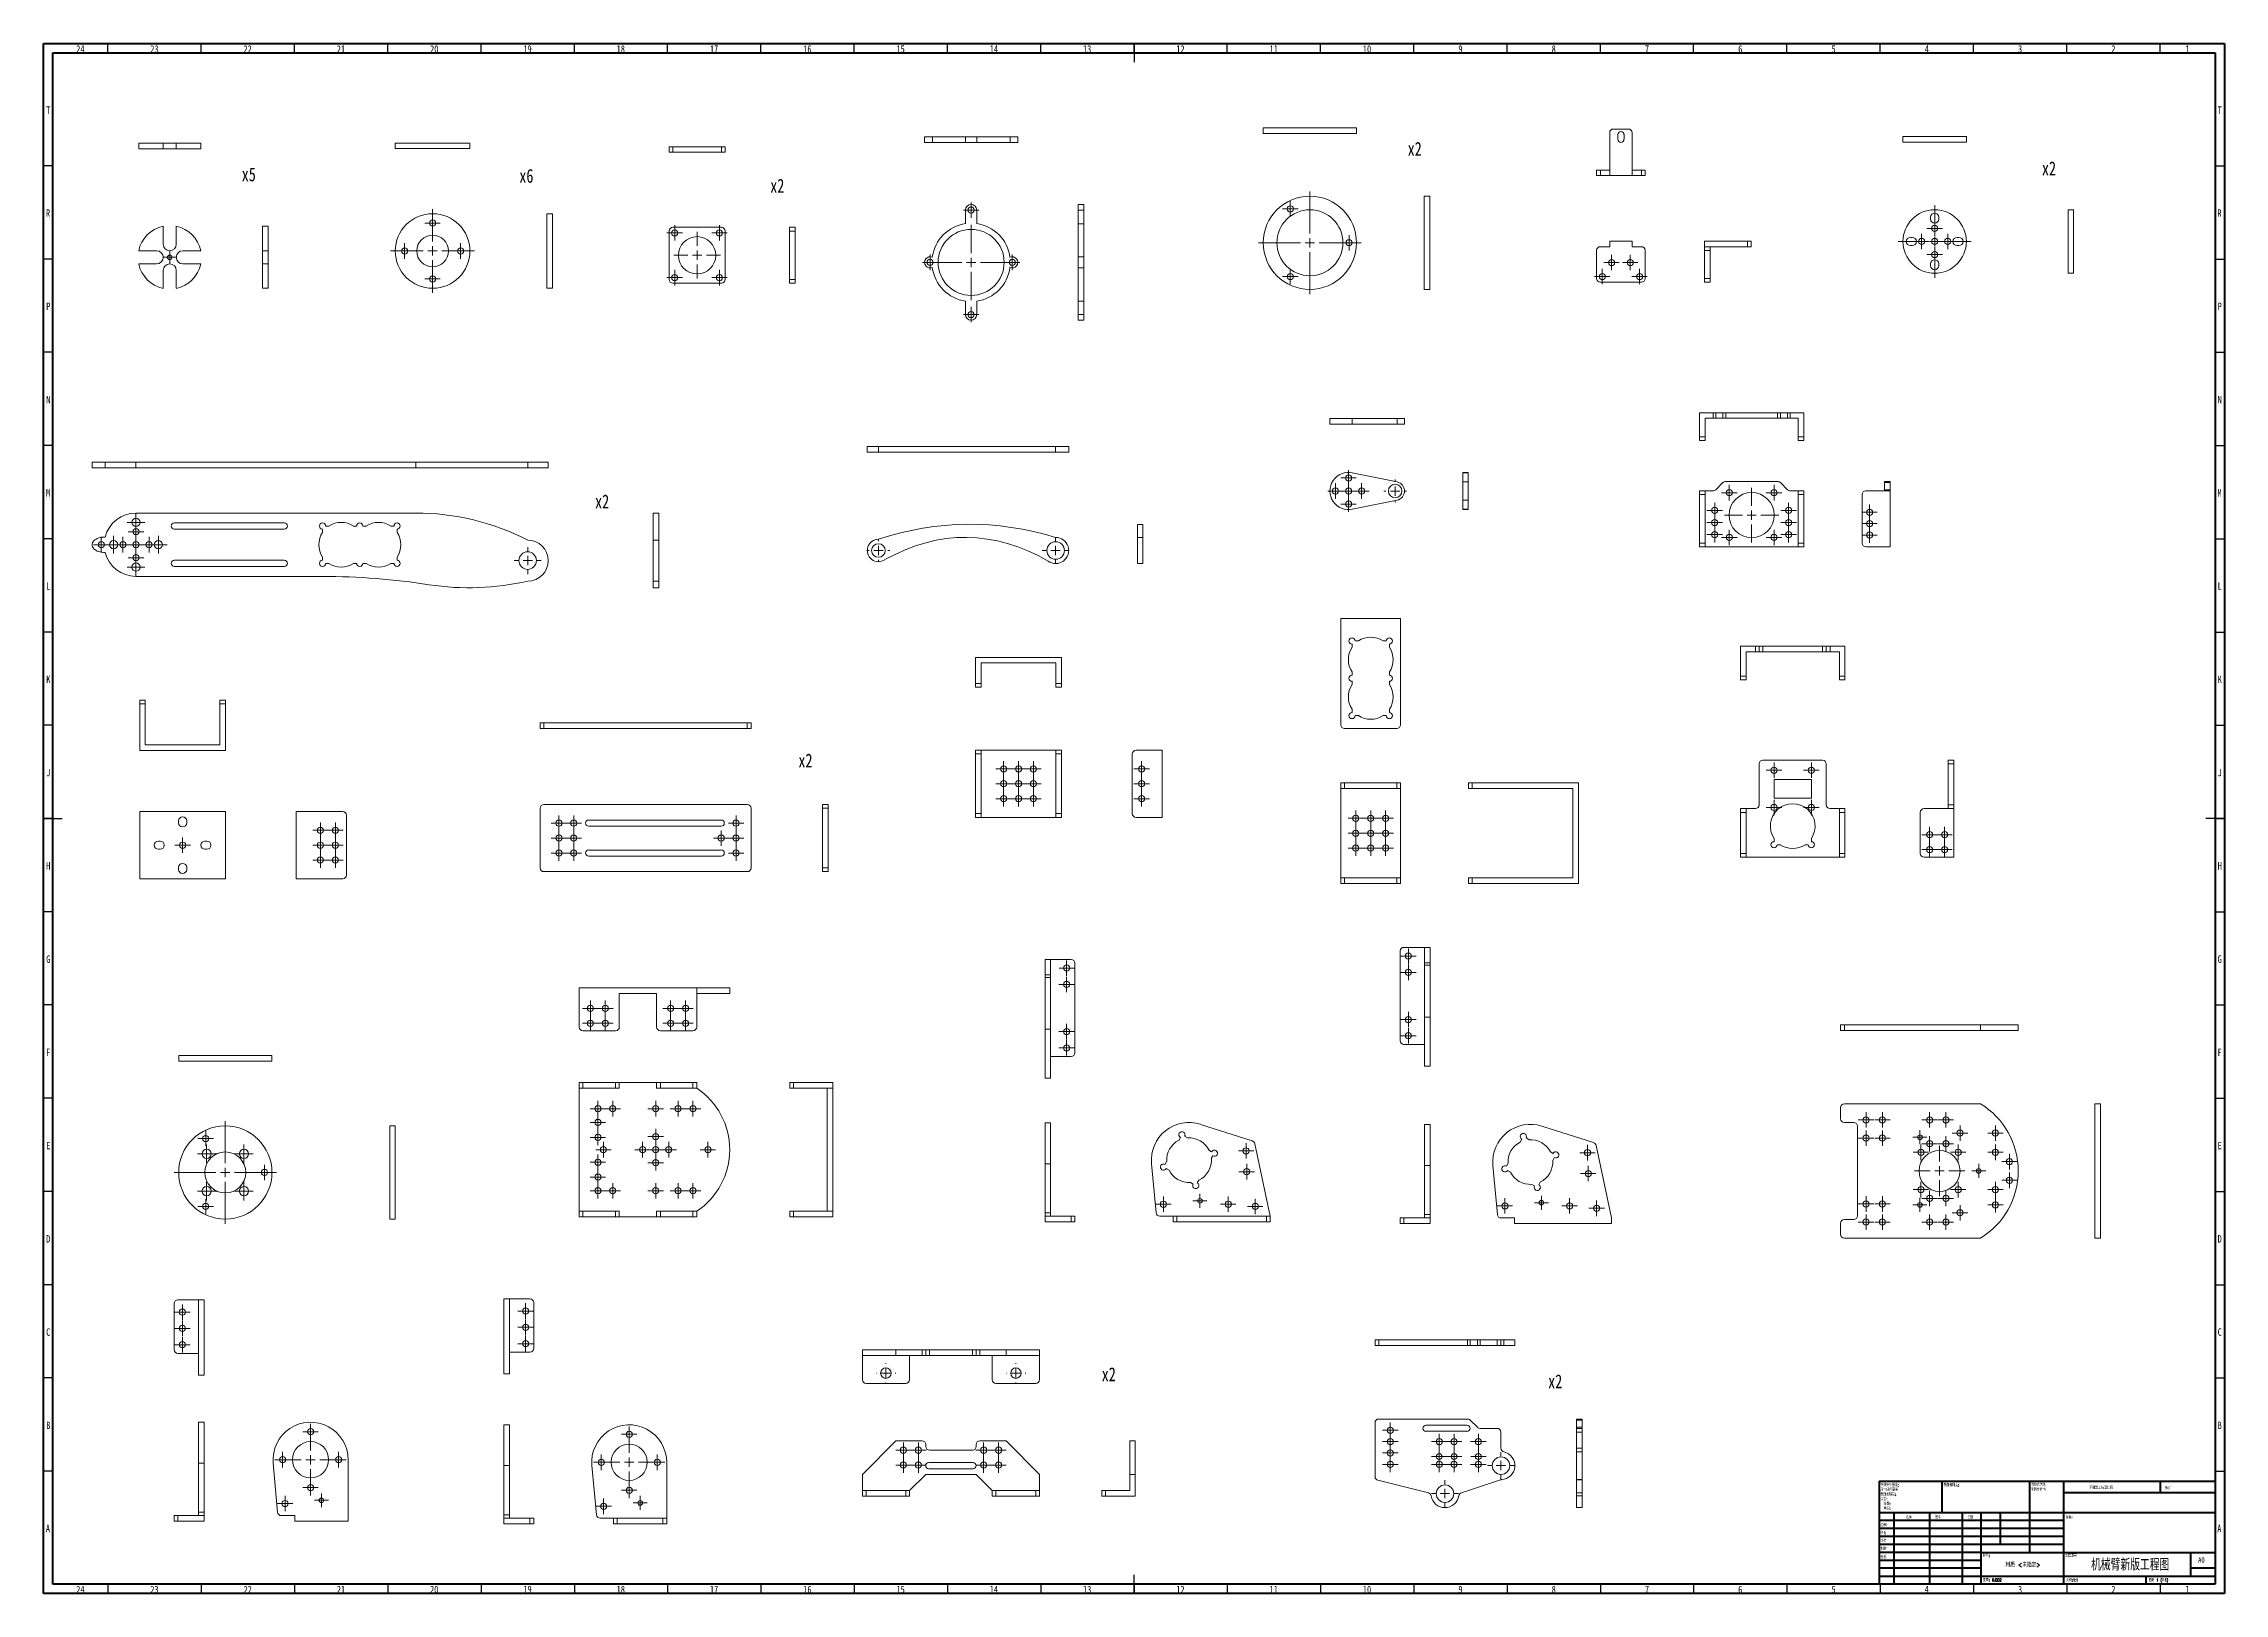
# Model space of a CAD drawing. Header units: millimetres. Extents: x 15 to 1184, y 5 to 836.
import ezdxf

# ---------------------------------------------------------------- set-up
doc = ezdxf.new("R2010")
doc.units = ezdxf.units.MM
doc.styles.add('SLDTEXTSTYLE0', font='TXT', dxfattribs={"width": 0.75})
doc.styles.add('SLDTEXTSTYLE1', font='TXT', dxfattribs={"width": 0.75, "bigfont": 'bigfont'})
doc.styles.add('SLDTEXTSTYLE2', font='TXT', dxfattribs={"width": 0.694444, "bigfont": 'bigfont'})

msp = doc.modelspace()

# ---------------------------------------------------------------- texts
at = {"color": 7, "linetype": 'Continuous', "lineweight": 0}
for s, insert, char_height, attachment_point, style in [('24', (34.7, 835.1), 3.97, 2, 'SLDTEXTSTYLE0'), ('23', (74.4, 835.1), 3.97, 2, 'SLDTEXTSTYLE0'), ('22', (124.4, 835.1), 3.97, 2, 'SLDTEXTSTYLE0'), ('21', (174.4, 835.1), 3.97, 2, 'SLDTEXTSTYLE0'), ('20', (224.4, 835.1), 3.97, 2, 'SLDTEXTSTYLE0'), ('19', (274.4, 835.1), 3.97, 2, 'SLDTEXTSTYLE0'), ('18', (324.4, 835.1), 3.97, 2, 'SLDTEXTSTYLE0'), ('17', (374.4, 835.1), 3.97, 2, 'SLDTEXTSTYLE0'), ('16', (424.4, 835.1), 3.97, 2, 'SLDTEXTSTYLE0'), ('15', (474.4, 835.1), 3.97, 2, 'SLDTEXTSTYLE0'), ('14', (524.4, 835.1), 3.97, 2, 'SLDTEXTSTYLE0'), ('13', (574.4, 835.1), 3.97, 2, 'SLDTEXTSTYLE0'), ('12', (624.4, 835.1), 3.97, 2, 'SLDTEXTSTYLE0'), ('11', (674.4, 835.1), 3.97, 2, 'SLDTEXTSTYLE0'), ('10', (724.4, 835.1), 3.97, 2, 'SLDTEXTSTYLE0'), ('9', (774.5, 835.1), 3.97, 2, 'SLDTEXTSTYLE0'), ('8', (824.5, 835.1), 3.97, 2, 'SLDTEXTSTYLE0'), ('7', (874.5, 835.1), 3.97, 2, 'SLDTEXTSTYLE0'), ('6', (924.5, 835.1), 3.97, 2, 'SLDTEXTSTYLE0'), ('5', (974.5, 835.1), 3.97, 2, 'SLDTEXTSTYLE0'), ('4', (1024.5, 835.1), 3.97, 2, 'SLDTEXTSTYLE0'), ('3', (1074.5, 835.1), 3.97, 2, 'SLDTEXTSTYLE0'), ('2', (1124.5, 835.1), 3.97, 2, 'SLDTEXTSTYLE0'), ('1', (1164.2, 835.1), 3.97, 2, 'SLDTEXTSTYLE0'), ('T', (17.5, 802.3), 3.97, 2, 'SLDTEXTSTYLE0'), ('T', (1181.5, 802.3), 3.97, 2, 'SLDTEXTSTYLE0'), ('x2', (746.2, 783.3), 7.41, 1, 'SLDTEXTSTYLE0'), ('x2', (1086.2, 772.8), 7.41, 1, 'SLDTEXTSTYLE0'), ('x5', (121.2, 769.6), 7.41, 1, 'SLDTEXTSTYLE0'), ('x6', (270, 768.8), 7.41, 1, 'SLDTEXTSTYLE0'), ('x2', (404.5, 763.5), 7.41, 1, 'SLDTEXTSTYLE0'), ('R', (17.4, 747.1), 3.97, 2, 'SLDTEXTSTYLE0'), ('R', (1181.4, 747.1), 3.97, 2, 'SLDTEXTSTYLE0'), ('P', (17.5, 697.1), 3.97, 2, 'SLDTEXTSTYLE0'), ('P', (1181.5, 697.1), 3.97, 2, 'SLDTEXTSTYLE0'), ('N', (17.5, 647.1), 3.97, 2, 'SLDTEXTSTYLE0'), ('N', (1181.5, 647.1), 3.97, 2, 'SLDTEXTSTYLE0'), ('M', (17.4, 597.1), 3.97, 2, 'SLDTEXTSTYLE0'), ('M', (1181.4, 597.1), 3.97, 2, 'SLDTEXTSTYLE0'), ('x2', (310.6, 594.2), 7.41, 1, 'SLDTEXTSTYLE0'), ('L', (17.5, 547.1), 3.97, 2, 'SLDTEXTSTYLE0'), ('L', (1181.5, 547.1), 3.97, 2, 'SLDTEXTSTYLE0'), ('K', (17.5, 497.1), 3.97, 2, 'SLDTEXTSTYLE0'), ('K', (1181.5, 497.1), 3.97, 2, 'SLDTEXTSTYLE0'), ('J', (17.5, 447.1), 3.97, 2, 'SLDTEXTSTYLE0'), ('x2', (419.6, 455.3), 7.41, 1, 'SLDTEXTSTYLE0'), ('J', (1181.5, 447.1), 3.97, 2, 'SLDTEXTSTYLE0'), ('H', (17.5, 397.1), 3.97, 2, 'SLDTEXTSTYLE0'), ('H', (1181.5, 397.1), 3.97, 2, 'SLDTEXTSTYLE0'), ('G', (17.5, 347.1), 3.97, 2, 'SLDTEXTSTYLE0'), ('G', (1181.5, 347.1), 3.97, 2, 'SLDTEXTSTYLE0'), ('F', (17.5, 297.1), 3.97, 2, 'SLDTEXTSTYLE0'), ('F', (1181.5, 297.1), 3.97, 2, 'SLDTEXTSTYLE0'), ('E', (17.5, 247.1), 3.97, 2, 'SLDTEXTSTYLE0'), ('E', (1181.5, 247.1), 3.97, 2, 'SLDTEXTSTYLE0'), ('D', (17.5, 197.1), 3.97, 2, 'SLDTEXTSTYLE0'), ('D', (1181.5, 197.1), 3.97, 2, 'SLDTEXTSTYLE0'), ('C', (17.5, 147.1), 3.97, 2, 'SLDTEXTSTYLE0'), ('C', (1181.5, 147.1), 3.97, 2, 'SLDTEXTSTYLE0'), ('x2', (582.2, 126.2), 7.41, 1, 'SLDTEXTSTYLE0'), ('x2', (821.5, 122.4), 7.41, 1, 'SLDTEXTSTYLE0'), ('B', (17.5, 97.1), 3.97, 2, 'SLDTEXTSTYLE0'), ('B', (1181.5, 97.1), 3.97, 2, 'SLDTEXTSTYLE0'), ('表面粗糙度:', (1033.4, 63.9), 1.5, 1, 'SLDTEXTSTYLE1'), ('不调整工程图比例', (1111.6, 62.5), 1.5, 1, 'SLDTEXTSTYLE1'), ('修订', (1152.3, 62.3), 1.5, 1, 'SLDTEXTSTYLE1'), ('A', (17.3, 41.8), 3.97, 2, 'SLDTEXTSTYLE0'), ('绘制', (999.7, 42.4), 1.5, 1, 'SLDTEXTSTYLE1'), ('检查', (999.6, 38.2), 1.5, 1, 'SLDTEXTSTYLE1'), ('名称', (1013.3, 46.5), 1.5, 1, 'SLDTEXTSTYLE1'), ('签名', (1029, 46.6), 1.5, 1, 'SLDTEXTSTYLE1'), ('日期', (1046.2, 46.6), 1.5, 1, 'SLDTEXTSTYLE1'), ('标题:', (1099, 46.6), 1.5, 1, 'SLDTEXTSTYLE1'), ('A', (1181.3, 41.8), 3.97, 2, 'SLDTEXTSTYLE0'), ('批准', (999.6, 34.2), 1.5, 1, 'SLDTEXTSTYLE1'), ('制造', (999.7, 29.7), 1.5, 1, 'SLDTEXTSTYLE1'), ('验检', (999.7, 25.3), 1.5, 1, 'SLDTEXTSTYLE1'), ('材料:', (1054.6, 26), 1.5, 1, 'SLDTEXTSTYLE1'), ('工程图号', (1098.6, 26), 1.5, 1, 'SLDTEXTSTYLE1'), ('机械臂新版工程图', (1133.5, 23.6), 6.35, 2, 'SLDTEXTSTYLE1'), ('A0', (1169.9, 24.4), 2.91, 1, 'SLDTEXTSTYLE0'), ('重量: 0.002', (1054.6, 12.9), 1.5, 1, 'SLDTEXTSTYLE1'), ('材质 <未指定>', (1076, 21.5), 2.38, 2, 'SLDTEXTSTYLE1'), ('比例:1:1', (1099.1, 12.9), 1.5, 1, 'SLDTEXTSTYLE1'), ('图纸 1 (共1)', (1143.5, 12.9), 1.5, 1, 'SLDTEXTSTYLE2'), ('24', (34.7, 9.1), 3.97, 2, 'SLDTEXTSTYLE0'), ('23', (74.4, 9.1), 3.97, 2, 'SLDTEXTSTYLE0'), ('22', (124.4, 9.1), 3.97, 2, 'SLDTEXTSTYLE0'), ('21', (174.4, 9.1), 3.97, 2, 'SLDTEXTSTYLE0'), ('20', (224.4, 9.1), 3.97, 2, 'SLDTEXTSTYLE0'), ('19', (274.4, 9.1), 3.97, 2, 'SLDTEXTSTYLE0'), ('18', (324.4, 9.1), 3.97, 2, 'SLDTEXTSTYLE0'), ('17', (374.4, 9.1), 3.97, 2, 'SLDTEXTSTYLE0'), ('16', (424.4, 9.1), 3.97, 2, 'SLDTEXTSTYLE0'), ('15', (474.4, 9.1), 3.97, 2, 'SLDTEXTSTYLE0'), ('14', (524.4, 9.1), 3.97, 2, 'SLDTEXTSTYLE0'), ('13', (574.4, 9.1), 3.97, 2, 'SLDTEXTSTYLE0'), ('12', (624.4, 9.1), 3.97, 2, 'SLDTEXTSTYLE0'), ('11', (674.4, 9.1), 3.97, 2, 'SLDTEXTSTYLE0'), ('10', (724.4, 9.1), 3.97, 2, 'SLDTEXTSTYLE0'), ('9', (774.5, 9.1), 3.97, 2, 'SLDTEXTSTYLE0'), ('8', (824.5, 9.1), 3.97, 2, 'SLDTEXTSTYLE0'), ('7', (874.5, 9.1), 3.97, 2, 'SLDTEXTSTYLE0'), ('6', (924.5, 9.1), 3.97, 2, 'SLDTEXTSTYLE0'), ('5', (974.5, 9.1), 3.97, 2, 'SLDTEXTSTYLE0'), ('4', (1024.5, 9.1), 3.97, 2, 'SLDTEXTSTYLE0'), ('3', (1074.5, 9.1), 3.97, 2, 'SLDTEXTSTYLE0'), ('2', (1124.5, 9.1), 3.97, 2, 'SLDTEXTSTYLE0'), ('1', (1164.2, 9.1), 3.97, 2, 'SLDTEXTSTYLE0')]:
    msp.add_mtext(s, dxfattribs=dict(at, insert=insert, char_height=char_height, attachment_point=attachment_point, style=style))

# ---------------------------------------------------------------- blocks, each defined once
blk = doc.blocks.new('SW_NOTE_0')
at = {"color": 0, "linetype": 'Continuous', "lineweight": 0, "char_height": 1.5, "attachment_point": 1, "style": 'SLDTEXTSTYLE1'}
for s, insert in [('除非另外指定:', (0, 1.9)), ('尺寸使用毫米', (0, -0.6)), ('表面粗糙度:', (0, -3.1)), ('公差:', (0, -5.6)), ('线性:', (1.7, -8.1)), ('角度:', (1.7, -10.6))]:
    blk.add_mtext(s, dxfattribs=dict(at, insert=insert))
blk = doc.blocks.new('SW_NOTE_1')
at = {"color": 0, "linetype": 'Continuous', "lineweight": 0, "char_height": 1.5, "attachment_point": 1, "style": 'SLDTEXTSTYLE1'}
for s, insert in [('将锐边清除', (0, 1.9)), ('毛刺并折断', (0, -0.6))]:
    blk.add_mtext(s, dxfattribs=dict(at, insert=insert))
blk = doc.blocks.new('SW_CENTERMARKSYMBOL_0')
at = {"color": 0, "linetype": 'Continuous', "lineweight": 0}
for p, q in [((-2.5, 0), (-3.75, 0)), ((0, 0), (-2.5, 0)), ((0, 2.5), (0, 3.75)), ((0, 0), (0, 2.5)), ((0, 0), (0, -2.5)), ((0, 0), (2.5, 0)), ((2.5, 0), (3.75, 0)), ((0, -2.5), (0, -3.75))]:
    blk.add_line(p, q, dxfattribs=at)
blk = doc.blocks.new('SW_CENTERMARKSYMBOL_1')
at = {"color": 0, "linetype": 'Continuous', "lineweight": 0}
for p, q in [((-5, 0), (-7.2, 0)), ((0, 0), (-2.5, 0)), ((0, 5), (0, 7.2)), ((0, 0), (0, 2.5)), ((0, 0), (0, -2.5)), ((0, 0), (2.5, 0)), ((5, 0), (7.2, 0)), ((0, -5), (0, -7.2))]:
    blk.add_line(p, q, dxfattribs=at)
blk = doc.blocks.new('SW_CENTERMARKSYMBOL_2')
at = {"color": 0, "linetype": 'Continuous', "lineweight": 0}
for p, q in [((-2.5, 0), (-4.15, 0)), ((0, 0), (-2.5, 0)), ((0, 2.5), (0, 4.15)), ((0, 0), (0, 2.5)), ((0, 0), (0, -2.5)), ((0, 0), (2.5, 0)), ((2.5, 0), (4.15, 0)), ((0, -2.5), (0, -4.15))]:
    blk.add_line(p, q, dxfattribs=at)
blk = doc.blocks.new('SW_CENTERMARKSYMBOL_3')
at = {"color": 0, "linetype": 'Continuous', "lineweight": 0}
for p, q in [((-2.5, 0), (-4.15, 0)), ((0, 0), (-2.5, 0)), ((0, 2.5), (0, 4.15)), ((0, 0), (0, 2.5)), ((0, 0), (0, -2.5)), ((0, 0), (2.5, 0)), ((2.5, 0), (4.15, 0)), ((0, -2.5), (0, -4.15))]:
    blk.add_line(p, q, dxfattribs=at)
blk = doc.blocks.new('SW_CENTERMARKSYMBOL_4')
at = {"color": 0, "linetype": 'Continuous', "lineweight": 0}
for p, q in [((-2.5, 0), (-4.15, 0)), ((0, 0), (-2.5, 0)), ((0, 2.5), (0, 4.15)), ((0, 0), (0, 2.5)), ((0, 0), (0, -2.5)), ((0, 0), (2.5, 0)), ((2.5, 0), (4.15, 0)), ((0, -2.5), (0, -4.15))]:
    blk.add_line(p, q, dxfattribs=at)
blk = doc.blocks.new('SW_CENTERMARKSYMBOL_5')
at = {"color": 0, "linetype": 'Continuous', "lineweight": 0}
for p, q in [((-2.5, 0), (-4.7, 0)), ((0, 0), (-2.5, 0)), ((0, 2.5), (0, 4.7)), ((0, 0), (0, 2.5)), ((0, 0), (0, -2.5)), ((0, 0), (2.5, 0)), ((2.5, 0), (4.7, 0)), ((0, -2.5), (0, -4.7))]:
    blk.add_line(p, q, dxfattribs=at)
blk = doc.blocks.new('SW_CENTERMARKSYMBOL_6')
at = {"color": 0, "linetype": 'Continuous', "lineweight": 0}
for p, q in [((-2.5, 0), (-4.7, 0)), ((0, 0), (-2.5, 0)), ((0, 2.5), (0, 4.7)), ((0, 0), (0, 2.5)), ((0, 0), (0, -2.5)), ((0, 0), (2.5, 0)), ((2.5, 0), (4.7, 0)), ((0, -2.5), (0, -4.7))]:
    blk.add_line(p, q, dxfattribs=at)
blk = doc.blocks.new('SW_CENTERMARKSYMBOL_7')
at = {"color": 0, "linetype": 'Continuous', "lineweight": 0}
for p, q in [((-2.5, 0), (-4.7, 0)), ((0, 0), (-2.5, 0)), ((0, 2.5), (0, 4.7)), ((0, 0), (0, 2.5)), ((0, 0), (0, -2.5)), ((0, 0), (2.5, 0)), ((2.5, 0), (4.7, 0)), ((0, -2.5), (0, -4.7))]:
    blk.add_line(p, q, dxfattribs=at)
blk = doc.blocks.new('SW_CENTERMARKSYMBOL_8')
at = {"color": 0, "linetype": 'Continuous', "lineweight": 0}
for p, q in [((-2.5, 0), (-4.15, 0)), ((0, 0), (-2.5, 0)), ((0, 2.5), (0, 4.15)), ((0, 0), (0, 2.5)), ((0, 0), (0, -2.5)), ((0, 0), (2.5, 0)), ((2.5, 0), (4.15, 0)), ((0, -2.5), (0, -4.15))]:
    blk.add_line(p, q, dxfattribs=at)
blk = doc.blocks.new('SW_CENTERMARKSYMBOL_9')
at = {"color": 0, "linetype": 'Continuous', "lineweight": 0}
for p, q in [((-2.5, 0), (-4.7, 0)), ((0, 0), (-2.5, 0)), ((0, 2.5), (0, 4.7)), ((0, 0), (0, 2.5)), ((0, 0), (0, -2.5)), ((0, 0), (2.5, 0)), ((2.5, 0), (4.7, 0)), ((0, -2.5), (0, -4.7))]:
    blk.add_line(p, q, dxfattribs=at)
blk = doc.blocks.new('SW_CENTERMARKSYMBOL_10')
at = {"color": 0, "linetype": 'Continuous', "lineweight": 0}
for p, q in [((-2.5, 0), (-4.15, 0)), ((0, 0), (-2.5, 0)), ((0, 2.5), (0, 4.15)), ((0, 0), (0, 2.5)), ((0, 0), (0, -2.5)), ((0, 0), (2.5, 0)), ((2.5, 0), (4.15, 0)), ((0, -2.5), (0, -4.15))]:
    blk.add_line(p, q, dxfattribs=at)
blk = doc.blocks.new('SW_CENTERMARKSYMBOL_11')
at = {"color": 0, "linetype": 'Continuous', "lineweight": 0}
for p, q in [((-2.5, 0), (-4.15, 0)), ((0, 0), (-2.5, 0)), ((0, 2.5), (0, 4.15)), ((0, 0), (0, 2.5)), ((0, 0), (0, -2.5)), ((0, 0), (2.5, 0)), ((2.5, 0), (4.15, 0)), ((0, -2.5), (0, -4.15))]:
    blk.add_line(p, q, dxfattribs=at)
blk = doc.blocks.new('SW_CENTERMARKSYMBOL_12')
at = {"color": 0, "linetype": 'Continuous', "lineweight": 0}
for p, q in [((0, 5), (0, 22.5)), ((-5, 0), (-22.5, 0)), ((0, 0), (-2.5, 0)), ((0, 0), (0, 2.5)), ((0, 0), (0, -2.5)), ((0, 0), (2.5, 0)), ((5, 0), (22.5, 0)), ((0, -5), (0, -22.5))]:
    blk.add_line(p, q, dxfattribs=at)
blk = doc.blocks.new('SW_CENTERMARKSYMBOL_13')
at = {"color": 0, "linetype": 'Continuous', "lineweight": 0}
for p, q in [((-2.5, 0), (-4.15, 0)), ((0, 0), (-2.5, 0)), ((0, 2.5), (0, 4.15)), ((0, 0), (0, 2.5)), ((0, 0), (0, -2.5)), ((0, 0), (2.5, 0)), ((2.5, 0), (4.15, 0)), ((0, -2.5), (0, -4.15))]:
    blk.add_line(p, q, dxfattribs=at)
blk = doc.blocks.new('SW_CENTERMARKSYMBOL_14')
at = {"color": 0, "linetype": 'Continuous', "lineweight": 0}
for p, q in [((-2.5, 0), (-4.15, 0)), ((0, 0), (-2.5, 0)), ((0, 2.5), (0, 4.15)), ((0, 0), (0, 2.5)), ((0, 0), (0, -2.5)), ((0, 0), (2.5, 0)), ((2.5, 0), (4.15, 0)), ((0, -2.5), (0, -4.15))]:
    blk.add_line(p, q, dxfattribs=at)
blk = doc.blocks.new('SW_CENTERMARKSYMBOL_15')
at = {"color": 0, "linetype": 'Continuous', "lineweight": 0}
for p, q in [((-2.5, 0), (-4.15, 0)), ((0, 0), (-2.5, 0)), ((0, 2.5), (0, 4.15)), ((0, 0), (0, 2.5)), ((0, 0), (0, -2.5)), ((0, 0), (2.5, 0)), ((2.5, 0), (4.15, 0)), ((0, -2.5), (0, -4.15))]:
    blk.add_line(p, q, dxfattribs=at)
blk = doc.blocks.new('SW_CENTERMARKSYMBOL_16')
at = {"color": 0, "linetype": 'Continuous', "lineweight": 0}
for p, q in [((-2.5, 0), (-4.15, 0)), ((0, 0), (-2.5, 0)), ((0, 2.5), (0, 4.15)), ((0, 0), (0, 2.5)), ((0, 0), (0, -2.5)), ((0, 0), (2.5, 0)), ((2.5, 0), (4.15, 0)), ((0, -2.5), (0, -4.15))]:
    blk.add_line(p, q, dxfattribs=at)
blk = doc.blocks.new('SW_CENTERMARKSYMBOL_17')
at = {"color": 0, "linetype": 'Continuous', "lineweight": 0}
for p, q in [((-2.5, 0), (-4.15, 0)), ((0, 0), (-2.5, 0)), ((0, 2.5), (0, 4.15)), ((0, 0), (0, 2.5)), ((0, 0), (0, -2.5)), ((0, 0), (2.5, 0)), ((2.5, 0), (4.15, 0)), ((0, -2.5), (0, -4.15))]:
    blk.add_line(p, q, dxfattribs=at)
blk = doc.blocks.new('SW_CENTERMARKSYMBOL_18')
at = {"color": 0, "linetype": 'Continuous', "lineweight": 0}
for p, q in [((-2.5, 0), (-4.15, 0)), ((0, 0), (-2.5, 0)), ((0, 2.5), (0, 4.15)), ((0, 0), (0, 2.5)), ((0, 0), (0, -2.5)), ((0, 0), (2.5, 0)), ((2.5, 0), (4.15, 0)), ((0, -2.5), (0, -4.15))]:
    blk.add_line(p, q, dxfattribs=at)
blk = doc.blocks.new('SW_CENTERMARKSYMBOL_19')
at = {"color": 0, "linetype": 'Continuous', "lineweight": 0}
for p, q in [((0, 5), (0, 12.5)), ((-5, 0), (-12.5, 0)), ((0, 0), (-2.5, 0)), ((0, 0), (0, 2.5)), ((0, 0), (0, -2.5)), ((0, 0), (2.5, 0)), ((5, 0), (12.5, 0)), ((0, -5), (0, -12.5))]:
    blk.add_line(p, q, dxfattribs=at)
blk = doc.blocks.new('SW_CENTERMARKSYMBOL_20')
at = {"color": 0, "linetype": 'Continuous', "lineweight": 0}
for p, q in [((-2.5, 0), (-4.15, 0)), ((0, 0), (-2.5, 0)), ((0, 2.5), (0, 4.15)), ((0, 0), (0, 2.5)), ((0, 0), (0, -2.5)), ((0, 0), (2.5, 0)), ((2.5, 0), (4.15, 0)), ((0, -2.5), (0, -4.15))]:
    blk.add_line(p, q, dxfattribs=at)
blk = doc.blocks.new('SW_CENTERMARKSYMBOL_21')
at = {"color": 0, "linetype": 'Continuous', "lineweight": 0}
for p, q in [((-2.5, 0), (-4.15, 0)), ((0, 0), (-2.5, 0)), ((0, 2.5), (0, 4.15)), ((0, 0), (0, 2.5)), ((0, 0), (0, -2.5)), ((0, 0), (2.5, 0)), ((2.5, 0), (4.15, 0)), ((0, -2.5), (0, -4.15))]:
    blk.add_line(p, q, dxfattribs=at)
blk = doc.blocks.new('SW_CENTERMARKSYMBOL_22')
at = {"color": 0, "linetype": 'Continuous', "lineweight": 0}
for p, q in [((-2.5, 0), (-4.15, 0)), ((0, 0), (-2.5, 0)), ((0, 2.5), (0, 4.15)), ((0, 0), (0, 2.5)), ((0, 0), (0, -2.5)), ((0, 0), (2.5, 0)), ((2.5, 0), (4.15, 0)), ((0, -2.5), (0, -4.15))]:
    blk.add_line(p, q, dxfattribs=at)
blk = doc.blocks.new('SW_CENTERMARKSYMBOL_23')
at = {"color": 0, "linetype": 'Continuous', "lineweight": 0}
for p, q in [((0, 5), (0, 20.2)), ((-5, 0), (-20.2, 0)), ((0, 0), (-2.5, 0)), ((0, 0), (0, 2.5)), ((0, 0), (0, -2.5)), ((0, 0), (2.5, 0)), ((5, 0), (20.2, 0)), ((0, -5), (0, -20.2))]:
    blk.add_line(p, q, dxfattribs=at)
blk = doc.blocks.new('SW_CENTERMARKSYMBOL_24')
at = {"color": 0, "linetype": 'Continuous', "lineweight": 0}
for p, q in [((-2.5, 0), (-4.15, 0)), ((0, 0), (-2.5, 0)), ((0, 2.5), (0, 4.15)), ((0, 0), (0, 2.5)), ((0, 0), (0, -2.5)), ((0, 0), (2.5, 0)), ((2.5, 0), (4.15, 0)), ((0, -2.5), (0, -4.15))]:
    blk.add_line(p, q, dxfattribs=at)
blk = doc.blocks.new('SW_CENTERMARKSYMBOL_25')
at = {"color": 0, "linetype": 'Continuous', "lineweight": 0}
for p, q in [((-2.5, 0), (-4.15, 0)), ((0, 0), (-2.5, 0)), ((0, 2.5), (0, 4.15)), ((0, 0), (0, 2.5)), ((0, 0), (0, -2.5)), ((0, 0), (2.5, 0)), ((2.5, 0), (4.15, 0)), ((0, -2.5), (0, -4.15))]:
    blk.add_line(p, q, dxfattribs=at)
blk = doc.blocks.new('SW_CENTERMARKSYMBOL_26')
at = {"color": 0, "linetype": 'Continuous', "lineweight": 0}
for p, q in [((-2.5, 0), (-4.15, 0)), ((0, 0), (-2.5, 0)), ((0, 2.5), (0, 4.15)), ((0, 0), (0, 2.5)), ((0, 0), (0, -2.5)), ((0, 0), (2.5, 0)), ((2.5, 0), (4.15, 0)), ((0, -2.5), (0, -4.15))]:
    blk.add_line(p, q, dxfattribs=at)
blk = doc.blocks.new('SW_CENTERMARKSYMBOL_27')
at = {"color": 0, "linetype": 'Continuous', "lineweight": 0}
for p, q in [((-2.5, 0), (-4.15, 0)), ((0, 0), (-2.5, 0)), ((0, 2.5), (0, 4.15)), ((0, 0), (0, 2.5)), ((0, 0), (0, -2.5)), ((0, 0), (2.5, 0)), ((2.5, 0), (4.15, 0)), ((0, -2.5), (0, -4.15))]:
    blk.add_line(p, q, dxfattribs=at)
blk = doc.blocks.new('SW_CENTERMARKSYMBOL_28')
at = {"color": 0, "linetype": 'Continuous', "lineweight": 0}
for p, q in [((0, 5), (0, 27.5)), ((-5, 0), (-27.5, 0)), ((0, 0), (-2.5, 0)), ((0, 0), (0, 2.5)), ((0, 0), (0, -2.5)), ((0, 0), (2.5, 0)), ((5, 0), (27.5, 0)), ((0, -5), (0, -27.5))]:
    blk.add_line(p, q, dxfattribs=at)
blk = doc.blocks.new('SW_CENTERMARKSYMBOL_29')
at = {"color": 0, "linetype": 'Continuous', "lineweight": 0}
for p, q in [((-2.5, 0), (-4.15, 0)), ((0, 0), (-2.5, 0)), ((0, 2.5), (0, 4.15)), ((0, 0), (0, 2.5)), ((0, 0), (0, -2.5)), ((0, 0), (2.5, 0)), ((2.5, 0), (4.15, 0)), ((0, -2.5), (0, -4.15))]:
    blk.add_line(p, q, dxfattribs=at)
blk = doc.blocks.new('SW_CENTERMARKSYMBOL_30')
at = {"color": 0, "linetype": 'Continuous', "lineweight": 0}
for p, q in [((-2.5, 0), (-4.15, 0)), ((0, 0), (-2.5, 0)), ((0, 2.5), (0, 4.15)), ((0, 0), (0, 2.5)), ((0, 0), (0, -2.5)), ((0, 0), (2.5, 0)), ((2.5, 0), (4.15, 0)), ((0, -2.5), (0, -4.15))]:
    blk.add_line(p, q, dxfattribs=at)
blk = doc.blocks.new('SW_CENTERMARKSYMBOL_31')
at = {"color": 0, "linetype": 'Continuous', "lineweight": 0}
for p, q in [((-2.5, 0), (-4.15, 0)), ((0, 0), (-2.5, 0)), ((0, 2.5), (0, 4.15)), ((0, 0), (0, 2.5)), ((0, 0), (0, -2.5)), ((0, 0), (2.5, 0)), ((2.5, 0), (4.15, 0)), ((0, -2.5), (0, -4.15))]:
    blk.add_line(p, q, dxfattribs=at)
blk = doc.blocks.new('SW_CENTERMARKSYMBOL_32')
at = {"color": 0, "linetype": 'Continuous', "lineweight": 0}
for p, q in [((-2.5, 0), (-4.15, 0)), ((0, 0), (-2.5, 0)), ((0, 2.5), (0, 4.15)), ((0, 0), (0, 2.5)), ((0, 0), (0, -2.5)), ((0, 0), (2.5, 0)), ((2.5, 0), (4.15, 0)), ((0, -2.5), (0, -4.15))]:
    blk.add_line(p, q, dxfattribs=at)
blk = doc.blocks.new('SW_CENTERMARKSYMBOL_33')
at = {"color": 0, "linetype": 'Continuous', "lineweight": 0}
for p, q in [((-2.5, 0), (-4.15, 0)), ((0, 0), (-2.5, 0)), ((0, 2.5), (0, 4.15)), ((0, 0), (0, 2.5)), ((0, 0), (0, -2.5)), ((0, 0), (2.5, 0)), ((2.5, 0), (4.15, 0)), ((0, -2.5), (0, -4.15))]:
    blk.add_line(p, q, dxfattribs=at)
blk = doc.blocks.new('SW_CENTERMARKSYMBOL_34')
at = {"color": 0, "linetype": 'Continuous', "lineweight": 0}
for p, q in [((-2.5, 0), (-4.15, 0)), ((0, 0), (-2.5, 0)), ((0, 2.5), (0, 4.15)), ((0, 0), (0, 2.5)), ((0, 0), (0, -2.5)), ((0, 0), (2.5, 0)), ((2.5, 0), (4.15, 0)), ((0, -2.5), (0, -4.15))]:
    blk.add_line(p, q, dxfattribs=at)
blk = doc.blocks.new('SW_CENTERMARKSYMBOL_35')
at = {"color": 0, "linetype": 'Continuous', "lineweight": 0}
for p, q in [((-5, 0), (-7.2, 0)), ((0, 0), (-2.5, 0)), ((0, 5), (0, 7.2)), ((0, 0), (0, 2.5)), ((0, 0), (0, -2.5)), ((0, 0), (2.5, 0)), ((5, 0), (7.2, 0)), ((0, -5), (0, -7.2))]:
    blk.add_line(p, q, dxfattribs=at)
blk = doc.blocks.new('SW_CENTERMARKSYMBOL_36')
at = {"color": 0, "linetype": 'Continuous', "lineweight": 0}
for p, q in [((-5, 0), (-6.15, 0)), ((0, 0), (-2.5, 0)), ((0, 5), (0, 6.15)), ((0, 0), (0, 2.5)), ((0, 0), (0, -2.5)), ((0, 0), (2.5, 0)), ((5, 0), (6.15, 0)), ((0, -5), (0, -6.15))]:
    blk.add_line(p, q, dxfattribs=at)
blk = doc.blocks.new('SW_CENTERMARKSYMBOL_37')
at = {"color": 0, "linetype": 'Continuous', "lineweight": 0}
for p, q in [((-5, 0), (-6.15, 0)), ((0, 0), (-2.5, 0)), ((0, 5), (0, 6.15)), ((0, 0), (0, 2.5)), ((0, 0), (0, -2.5)), ((0, 0), (2.5, 0)), ((5, 0), (6.15, 0)), ((0, -5), (0, -6.15))]:
    blk.add_line(p, q, dxfattribs=at)
blk = doc.blocks.new('SW_CENTERMARKSYMBOL_38')
at = {"color": 0, "linetype": 'Continuous', "lineweight": 0}
for p, q in [((-2.5, 0), (-4.15, 0)), ((0, 0), (-2.5, 0)), ((0, 2.5), (0, 4.15)), ((0, 0), (0, 2.5)), ((0, 0), (0, -2.5)), ((0, 0), (2.5, 0)), ((2.5, 0), (4.15, 0)), ((0, -2.5), (0, -4.15))]:
    blk.add_line(p, q, dxfattribs=at)
blk = doc.blocks.new('SW_CENTERMARKSYMBOL_39')
at = {"color": 0, "linetype": 'Continuous', "lineweight": 0}
for p, q in [((-2.5, 0), (-4.15, 0)), ((0, 0), (-2.5, 0)), ((0, 2.5), (0, 4.15)), ((0, 0), (0, 2.5)), ((0, 0), (0, -2.5)), ((0, 0), (2.5, 0)), ((2.5, 0), (4.15, 0)), ((0, -2.5), (0, -4.15))]:
    blk.add_line(p, q, dxfattribs=at)
blk = doc.blocks.new('SW_CENTERMARKSYMBOL_40')
at = {"color": 0, "linetype": 'Continuous', "lineweight": 0}
for p, q in [((-2.5, 0), (-4.15, 0)), ((0, 0), (-2.5, 0)), ((0, 2.5), (0, 4.15)), ((0, 0), (0, 2.5)), ((0, 0), (0, -2.5)), ((0, 0), (2.5, 0)), ((2.5, 0), (4.15, 0)), ((0, -2.5), (0, -4.15))]:
    blk.add_line(p, q, dxfattribs=at)
blk = doc.blocks.new('SW_CENTERMARKSYMBOL_41')
at = {"color": 0, "linetype": 'Continuous', "lineweight": 0}
for p, q in [((-2.5, 0), (-4.15, 0)), ((0, 0), (-2.5, 0)), ((0, 2.5), (0, 4.15)), ((0, 0), (0, 2.5)), ((0, 0), (0, -2.5)), ((0, 0), (2.5, 0)), ((2.5, 0), (4.15, 0)), ((0, -2.5), (0, -4.15))]:
    blk.add_line(p, q, dxfattribs=at)
blk = doc.blocks.new('SW_CENTERMARKSYMBOL_42')
at = {"color": 0, "linetype": 'Continuous', "lineweight": 0}
for p, q in [((-2.5, 0), (-4.15, 0)), ((0, 0), (-2.5, 0)), ((0, 2.5), (0, 4.15)), ((0, 0), (0, 2.5)), ((0, 0), (0, -2.5)), ((0, 0), (2.5, 0)), ((2.5, 0), (4.15, 0)), ((0, -2.5), (0, -4.15))]:
    blk.add_line(p, q, dxfattribs=at)
blk = doc.blocks.new('SW_CENTERMARKSYMBOL_43')
at = {"color": 0, "linetype": 'Continuous', "lineweight": 0}
for p, q in [((-2.5, 0), (-4.15, 0)), ((0, 0), (-2.5, 0)), ((0, 2.5), (0, 4.15)), ((0, 0), (0, 2.5)), ((0, 0), (0, -2.5)), ((0, 0), (2.5, 0)), ((2.5, 0), (4.15, 0)), ((0, -2.5), (0, -4.15))]:
    blk.add_line(p, q, dxfattribs=at)
blk = doc.blocks.new('SW_CENTERMARKSYMBOL_44')
at = {"color": 0, "linetype": 'Continuous', "lineweight": 0}
for p, q in [((-2.5, 0), (-4.15, 0)), ((0, 0), (-2.5, 0)), ((0, 2.5), (0, 4.15)), ((0, 0), (0, 2.5)), ((0, 0), (0, -2.5)), ((0, 0), (2.5, 0)), ((2.5, 0), (4.15, 0)), ((0, -2.5), (0, -4.15))]:
    blk.add_line(p, q, dxfattribs=at)
blk = doc.blocks.new('SW_CENTERMARKSYMBOL_45')
at = {"color": 0, "linetype": 'Continuous', "lineweight": 0}
for p, q in [((-2.5, 0), (-4.15, 0)), ((0, 0), (-2.5, 0)), ((0, 2.5), (0, 4.15)), ((0, 0), (0, 2.5)), ((0, 0), (0, -2.5)), ((0, 0), (2.5, 0)), ((2.5, 0), (4.15, 0)), ((0, -2.5), (0, -4.15))]:
    blk.add_line(p, q, dxfattribs=at)
blk = doc.blocks.new('SW_CENTERMARKSYMBOL_46')
at = {"color": 0, "linetype": 'Continuous', "lineweight": 0}
for p, q in [((-2.5, 0), (-4.15, 0)), ((0, 0), (-2.5, 0)), ((0, 2.5), (0, 4.15)), ((0, 0), (0, 2.5)), ((0, 0), (0, -2.5)), ((0, 0), (2.5, 0)), ((2.5, 0), (4.15, 0)), ((0, -2.5), (0, -4.15))]:
    blk.add_line(p, q, dxfattribs=at)
blk = doc.blocks.new('SW_CENTERMARKSYMBOL_47')
at = {"color": 0, "linetype": 'Continuous', "lineweight": 0}
for p, q in [((-2.5, 0), (-4.15, 0)), ((0, 0), (-2.5, 0)), ((0, 2.5), (0, 4.15)), ((0, 0), (0, 2.5)), ((0, 0), (0, -2.5)), ((0, 0), (2.5, 0)), ((2.5, 0), (4.15, 0)), ((0, -2.5), (0, -4.15))]:
    blk.add_line(p, q, dxfattribs=at)
blk = doc.blocks.new('SW_CENTERMARKSYMBOL_48')
at = {"color": 0, "linetype": 'Continuous', "lineweight": 0}
for p, q in [((-2.5, 0), (-4.15, 0)), ((0, 0), (-2.5, 0)), ((0, 2.5), (0, 4.15)), ((0, 0), (0, 2.5)), ((0, 0), (0, -2.5)), ((0, 0), (2.5, 0)), ((2.5, 0), (4.15, 0)), ((0, -2.5), (0, -4.15))]:
    blk.add_line(p, q, dxfattribs=at)
blk = doc.blocks.new('SW_CENTERMARKSYMBOL_49')
at = {"color": 0, "linetype": 'Continuous', "lineweight": 0}
for p, q in [((-2.5, 0), (-4.15, 0)), ((0, 0), (-2.5, 0)), ((0, 2.5), (0, 4.15)), ((0, 0), (0, 2.5)), ((0, 0), (0, -2.5)), ((0, 0), (2.5, 0)), ((2.5, 0), (4.15, 0)), ((0, -2.5), (0, -4.15))]:
    blk.add_line(p, q, dxfattribs=at)
blk = doc.blocks.new('SW_CENTERMARKSYMBOL_50')
at = {"color": 0, "linetype": 'Continuous', "lineweight": 0}
for p, q in [((-2.5, 0), (-4.15, 0)), ((0, 0), (-2.5, 0)), ((0, 2.5), (0, 4.15)), ((0, 0), (0, 2.5)), ((0, 0), (0, -2.5)), ((0, 0), (2.5, 0)), ((2.5, 0), (4.15, 0)), ((0, -2.5), (0, -4.15))]:
    blk.add_line(p, q, dxfattribs=at)
blk = doc.blocks.new('SW_CENTERMARKSYMBOL_51')
at = {"color": 0, "linetype": 'Continuous', "lineweight": 0}
for p, q in [((-2.5, 0), (-4.15, 0)), ((0, 0), (-2.5, 0)), ((0, 2.5), (0, 4.15)), ((0, 0), (0, 2.5)), ((0, 0), (0, -2.5)), ((0, 0), (2.5, 0)), ((2.5, 0), (4.15, 0)), ((0, -2.5), (0, -4.15))]:
    blk.add_line(p, q, dxfattribs=at)
blk = doc.blocks.new('SW_CENTERMARKSYMBOL_52')
at = {"color": 0, "linetype": 'Continuous', "lineweight": 0}
for p, q in [((-2.5, 0), (-4.15, 0)), ((0, 0), (-2.5, 0)), ((0, 2.5), (0, 4.15)), ((0, 0), (0, 2.5)), ((0, 0), (0, -2.5)), ((0, 0), (2.5, 0)), ((2.5, 0), (4.15, 0)), ((0, -2.5), (0, -4.15))]:
    blk.add_line(p, q, dxfattribs=at)
blk = doc.blocks.new('SW_CENTERMARKSYMBOL_53')
at = {"color": 0, "linetype": 'Continuous', "lineweight": 0}
for p, q in [((0, 5), (0, 14.65)), ((-5, 0), (-14.65, 0)), ((0, 0), (-2.5, 0)), ((0, 0), (0, 2.5)), ((0, 0), (0, -2.5)), ((0, 0), (2.5, 0)), ((5, 0), (14.65, 0)), ((0, -5), (0, -14.65))]:
    blk.add_line(p, q, dxfattribs=at)
blk = doc.blocks.new('SW_CENTERMARKSYMBOL_54')
at = {"color": 0, "linetype": 'Continuous', "lineweight": 0}
for p, q in [((-2.5, 0), (-4.15, 0)), ((0, 0), (-2.5, 0)), ((0, 2.5), (0, 4.15)), ((0, 0), (0, 2.5)), ((0, 0), (0, -2.5)), ((0, 0), (2.5, 0)), ((2.5, 0), (4.15, 0)), ((0, -2.5), (0, -4.15))]:
    blk.add_line(p, q, dxfattribs=at)
blk = doc.blocks.new('SW_CENTERMARKSYMBOL_55')
at = {"color": 0, "linetype": 'Continuous', "lineweight": 0}
for p, q in [((-2.5, 0), (-4.15, 0)), ((0, 0), (-2.5, 0)), ((0, 2.5), (0, 4.15)), ((0, 0), (0, 2.5)), ((0, 0), (0, -2.5)), ((0, 0), (2.5, 0)), ((2.5, 0), (4.15, 0)), ((0, -2.5), (0, -4.15))]:
    blk.add_line(p, q, dxfattribs=at)
blk = doc.blocks.new('SW_CENTERMARKSYMBOL_56')
at = {"color": 0, "linetype": 'Continuous', "lineweight": 0}
for p, q in [((-2.5, 0), (-4.15, 0)), ((0, 0), (-2.5, 0)), ((0, 2.5), (0, 4.15)), ((0, 0), (0, 2.5)), ((0, 0), (0, -2.5)), ((0, 0), (2.5, 0)), ((2.5, 0), (4.15, 0)), ((0, -2.5), (0, -4.15))]:
    blk.add_line(p, q, dxfattribs=at)
blk = doc.blocks.new('SW_CENTERMARKSYMBOL_57')
at = {"color": 0, "linetype": 'Continuous', "lineweight": 0}
for p, q in [((-2.5, 0), (-4.15, 0)), ((0, 0), (-2.5, 0)), ((0, 2.5), (0, 4.15)), ((0, 0), (0, 2.5)), ((0, 0), (0, -2.5)), ((0, 0), (2.5, 0)), ((2.5, 0), (4.15, 0)), ((0, -2.5), (0, -4.15))]:
    blk.add_line(p, q, dxfattribs=at)
blk = doc.blocks.new('SW_CENTERMARKSYMBOL_58')
at = {"color": 0, "linetype": 'Continuous', "lineweight": 0}
for p, q in [((-2.5, 0), (-4.15, 0)), ((0, 0), (-2.5, 0)), ((0, 2.5), (0, 4.15)), ((0, 0), (0, 2.5)), ((0, 0), (0, -2.5)), ((0, 0), (2.5, 0)), ((2.5, 0), (4.15, 0)), ((0, -2.5), (0, -4.15))]:
    blk.add_line(p, q, dxfattribs=at)
blk = doc.blocks.new('SW_CENTERMARKSYMBOL_59')
at = {"color": 0, "linetype": 'Continuous', "lineweight": 0}
for p, q in [((-2.5, 0), (-4.15, 0)), ((0, 0), (-2.5, 0)), ((0, 2.5), (0, 4.15)), ((0, 0), (0, 2.5)), ((0, 0), (0, -2.5)), ((0, 0), (2.5, 0)), ((2.5, 0), (4.15, 0)), ((0, -2.5), (0, -4.15))]:
    blk.add_line(p, q, dxfattribs=at)
blk = doc.blocks.new('SW_CENTERMARKSYMBOL_60')
at = {"color": 0, "linetype": 'Continuous', "lineweight": 0}
for p, q in [((-2.5, 0), (-4.15, 0)), ((0, 0), (-2.5, 0)), ((0, 2.5), (0, 4.15)), ((0, 0), (0, 2.5)), ((0, 0), (0, -2.5)), ((0, 0), (2.5, 0)), ((2.5, 0), (4.15, 0)), ((0, -2.5), (0, -4.15))]:
    blk.add_line(p, q, dxfattribs=at)
blk = doc.blocks.new('SW_CENTERMARKSYMBOL_61')
at = {"color": 0, "linetype": 'Continuous', "lineweight": 0}
for p, q in [((-2.5, 0), (-4.15, 0)), ((0, 0), (-2.5, 0)), ((0, 2.5), (0, 4.15)), ((0, 0), (0, 2.5)), ((0, 0), (0, -2.5)), ((0, 0), (2.5, 0)), ((2.5, 0), (4.15, 0)), ((0, -2.5), (0, -4.15))]:
    blk.add_line(p, q, dxfattribs=at)
blk = doc.blocks.new('SW_CENTERMARKSYMBOL_62')
at = {"color": 0, "linetype": 'Continuous', "lineweight": 0}
for p, q in [((-2.5, 0), (-4.15, 0)), ((0, 0), (-2.5, 0)), ((0, 2.5), (0, 4.15)), ((0, 0), (0, 2.5)), ((0, 0), (0, -2.5)), ((0, 0), (2.5, 0)), ((2.5, 0), (4.15, 0)), ((0, -2.5), (0, -4.15))]:
    blk.add_line(p, q, dxfattribs=at)
blk = doc.blocks.new('SW_CENTERMARKSYMBOL_63')
at = {"color": 0, "linetype": 'Continuous', "lineweight": 0}
for p, q in [((-2.5, 0), (-4.15, 0)), ((0, 0), (-2.5, 0)), ((0, 2.5), (0, 4.15)), ((0, 0), (0, 2.5)), ((0, 0), (0, -2.5)), ((0, 0), (2.5, 0)), ((2.5, 0), (4.15, 0)), ((0, -2.5), (0, -4.15))]:
    blk.add_line(p, q, dxfattribs=at)
blk = doc.blocks.new('SW_CENTERMARKSYMBOL_64')
at = {"color": 0, "linetype": 'Continuous', "lineweight": 0}
for p, q in [((-2.5, 0), (-4.15, 0)), ((0, 0), (-2.5, 0)), ((0, 2.5), (0, 4.15)), ((0, 0), (0, 2.5)), ((0, 0), (0, -2.5)), ((0, 0), (2.5, 0)), ((2.5, 0), (4.15, 0)), ((0, -2.5), (0, -4.15))]:
    blk.add_line(p, q, dxfattribs=at)
blk = doc.blocks.new('SW_CENTERMARKSYMBOL_65')
at = {"color": 0, "linetype": 'Continuous', "lineweight": 0}
for p, q in [((-2.5, 0), (-4.15, 0)), ((0, 0), (-2.5, 0)), ((0, 2.5), (0, 4.15)), ((0, 0), (0, 2.5)), ((0, 0), (0, -2.5)), ((0, 0), (2.5, 0)), ((2.5, 0), (4.15, 0)), ((0, -2.5), (0, -4.15))]:
    blk.add_line(p, q, dxfattribs=at)
blk = doc.blocks.new('SW_CENTERMARKSYMBOL_66')
at = {"color": 0, "linetype": 'Continuous', "lineweight": 0}
for p, q in [((-2.5, 0), (-4.15, 0)), ((0, 0), (-2.5, 0)), ((0, 2.5), (0, 4.15)), ((0, 0), (0, 2.5)), ((0, 0), (0, -2.5)), ((0, 0), (2.5, 0)), ((2.5, 0), (4.15, 0)), ((0, -2.5), (0, -4.15))]:
    blk.add_line(p, q, dxfattribs=at)
blk = doc.blocks.new('SW_CENTERMARKSYMBOL_67')
at = {"color": 0, "linetype": 'Continuous', "lineweight": 0}
for p, q in [((-2.5, 0), (-4.15, 0)), ((0, 0), (-2.5, 0)), ((0, 2.5), (0, 4.15)), ((0, 0), (0, 2.5)), ((0, 0), (0, -2.5)), ((0, 0), (2.5, 0)), ((2.5, 0), (4.15, 0)), ((0, -2.5), (0, -4.15))]:
    blk.add_line(p, q, dxfattribs=at)
blk = doc.blocks.new('SW_CENTERMARKSYMBOL_68')
at = {"color": 0, "linetype": 'Continuous', "lineweight": 0}
for p, q in [((-2.5, 0), (-4.15, 0)), ((0, 0), (-2.5, 0)), ((0, 2.5), (0, 4.15)), ((0, 0), (0, 2.5)), ((0, 0), (0, -2.5)), ((0, 0), (2.5, 0)), ((2.5, 0), (4.15, 0)), ((0, -2.5), (0, -4.15))]:
    blk.add_line(p, q, dxfattribs=at)
blk = doc.blocks.new('SW_CENTERMARKSYMBOL_69')
at = {"color": 0, "linetype": 'Continuous', "lineweight": 0}
for p, q in [((-2.5, 0), (-4.15, 0)), ((0, 0), (-2.5, 0)), ((0, 2.5), (0, 4.15)), ((0, 0), (0, 2.5)), ((0, 0), (0, -2.5)), ((0, 0), (2.5, 0)), ((2.5, 0), (4.15, 0)), ((0, -2.5), (0, -4.15))]:
    blk.add_line(p, q, dxfattribs=at)
blk = doc.blocks.new('SW_CENTERMARKSYMBOL_70')
at = {"color": 0, "linetype": 'Continuous', "lineweight": 0}
for p, q in [((-2.5, 0), (-4.15, 0)), ((0, 0), (-2.5, 0)), ((0, 2.5), (0, 4.15)), ((0, 0), (0, 2.5)), ((0, 0), (0, -2.5)), ((0, 0), (2.5, 0)), ((2.5, 0), (4.15, 0)), ((0, -2.5), (0, -4.15))]:
    blk.add_line(p, q, dxfattribs=at)
blk = doc.blocks.new('SW_CENTERMARKSYMBOL_71')
at = {"color": 0, "linetype": 'Continuous', "lineweight": 0}
for p, q in [((-2.5, 0), (-4.15, 0)), ((0, 0), (-2.5, 0)), ((0, 2.5), (0, 4.15)), ((0, 0), (0, 2.5)), ((0, 0), (0, -2.5)), ((0, 0), (2.5, 0)), ((2.5, 0), (4.15, 0)), ((0, -2.5), (0, -4.15))]:
    blk.add_line(p, q, dxfattribs=at)
blk = doc.blocks.new('SW_CENTERMARKSYMBOL_72')
at = {"color": 0, "linetype": 'Continuous', "lineweight": 0}
for p, q in [((-2.5, 0), (-4.15, 0)), ((0, 0), (-2.5, 0)), ((0, 2.5), (0, 4.15)), ((0, 0), (0, 2.5)), ((0, 0), (0, -2.5)), ((0, 0), (2.5, 0)), ((2.5, 0), (4.15, 0)), ((0, -2.5), (0, -4.15))]:
    blk.add_line(p, q, dxfattribs=at)
blk = doc.blocks.new('SW_CENTERMARKSYMBOL_73')
at = {"color": 0, "linetype": 'Continuous', "lineweight": 0}
for p, q in [((-2.5, 0), (-4.15, 0)), ((0, 0), (-2.5, 0)), ((0, 2.5), (0, 4.15)), ((0, 0), (0, 2.5)), ((0, 0), (0, -2.5)), ((0, 0), (2.5, 0)), ((2.5, 0), (4.15, 0)), ((0, -2.5), (0, -4.15))]:
    blk.add_line(p, q, dxfattribs=at)
blk = doc.blocks.new('SW_CENTERMARKSYMBOL_74')
at = {"color": 0, "linetype": 'Continuous', "lineweight": 0}
for p, q in [((-2.5, 0), (-4.15, 0)), ((0, 0), (-2.5, 0)), ((0, 2.5), (0, 4.15)), ((0, 0), (0, 2.5)), ((0, 0), (0, -2.5)), ((0, 0), (2.5, 0)), ((2.5, 0), (4.15, 0)), ((0, -2.5), (0, -4.15))]:
    blk.add_line(p, q, dxfattribs=at)
blk = doc.blocks.new('SW_CENTERMARKSYMBOL_75')
at = {"color": 0, "linetype": 'Continuous', "lineweight": 0}
for p, q in [((-2.5, 0), (-4.15, 0)), ((0, 0), (-2.5, 0)), ((0, 2.5), (0, 4.15)), ((0, 0), (0, 2.5)), ((0, 0), (0, -2.5)), ((0, 0), (2.5, 0)), ((2.5, 0), (4.15, 0)), ((0, -2.5), (0, -4.15))]:
    blk.add_line(p, q, dxfattribs=at)
blk = doc.blocks.new('SW_CENTERMARKSYMBOL_76')
at = {"color": 0, "linetype": 'Continuous', "lineweight": 0}
for p, q in [((-2.5, 0), (-4.15, 0)), ((0, 0), (-2.5, 0)), ((0, 2.5), (0, 4.15)), ((0, 0), (0, 2.5)), ((0, 0), (0, -2.5)), ((0, 0), (2.5, 0)), ((2.5, 0), (4.15, 0)), ((0, -2.5), (0, -4.15))]:
    blk.add_line(p, q, dxfattribs=at)
blk = doc.blocks.new('SW_CENTERMARKSYMBOL_77')
at = {"color": 0, "linetype": 'Continuous', "lineweight": 0}
for p, q in [((-2.5, 0), (-4.15, 0)), ((0, 0), (-2.5, 0)), ((0, 2.5), (0, 4.15)), ((0, 0), (0, 2.5)), ((0, 0), (0, -2.5)), ((0, 0), (2.5, 0)), ((2.5, 0), (4.15, 0)), ((0, -2.5), (0, -4.15))]:
    blk.add_line(p, q, dxfattribs=at)
blk = doc.blocks.new('SW_CENTERMARKSYMBOL_78')
at = {"color": 0, "linetype": 'Continuous', "lineweight": 0}
for p, q in [((-2.5, 0), (-4.15, 0)), ((0, 0), (-2.5, 0)), ((0, 2.5), (0, 4.15)), ((0, 0), (0, 2.5)), ((0, 0), (0, -2.5)), ((0, 0), (2.5, 0)), ((2.5, 0), (4.15, 0)), ((0, -2.5), (0, -4.15))]:
    blk.add_line(p, q, dxfattribs=at)
blk = doc.blocks.new('SW_CENTERMARKSYMBOL_79')
at = {"color": 0, "linetype": 'Continuous', "lineweight": 0}
for p, q in [((-2.5, 0), (-4.15, 0)), ((0, 0), (-2.5, 0)), ((0, 2.5), (0, 4.15)), ((0, 0), (0, 2.5)), ((0, 0), (0, -2.5)), ((0, 0), (2.5, 0)), ((2.5, 0), (4.15, 0)), ((0, -2.5), (0, -4.15))]:
    blk.add_line(p, q, dxfattribs=at)
blk = doc.blocks.new('SW_CENTERMARKSYMBOL_80')
at = {"color": 0, "linetype": 'Continuous', "lineweight": 0}
for p, q in [((-2.5, 0), (-4.15, 0)), ((0, 0), (-2.5, 0)), ((0, 2.5), (0, 4.15)), ((0, 0), (0, 2.5)), ((0, 0), (0, -2.5)), ((0, 0), (2.5, 0)), ((2.5, 0), (4.15, 0)), ((0, -2.5), (0, -4.15))]:
    blk.add_line(p, q, dxfattribs=at)
blk = doc.blocks.new('SW_CENTERMARKSYMBOL_81')
at = {"color": 0, "linetype": 'Continuous', "lineweight": 0}
for p, q in [((-2.5, 0), (-4.15, 0)), ((0, 0), (-2.5, 0)), ((0, 2.5), (0, 4.15)), ((0, 0), (0, 2.5)), ((0, 0), (0, -2.5)), ((0, 0), (2.5, 0)), ((2.5, 0), (4.15, 0)), ((0, -2.5), (0, -4.15))]:
    blk.add_line(p, q, dxfattribs=at)
blk = doc.blocks.new('SW_CENTERMARKSYMBOL_82')
at = {"color": 0, "linetype": 'Continuous', "lineweight": 0}
for p, q in [((-2.5, 0), (-4.15, 0)), ((0, 0), (-2.5, 0)), ((0, 2.5), (0, 4.15)), ((0, 0), (0, 2.5)), ((0, 0), (0, -2.5)), ((0, 0), (2.5, 0)), ((2.5, 0), (4.15, 0)), ((0, -2.5), (0, -4.15))]:
    blk.add_line(p, q, dxfattribs=at)
blk = doc.blocks.new('SW_CENTERMARKSYMBOL_83')
at = {"color": 0, "linetype": 'Continuous', "lineweight": 0}
for p, q in [((-2.5, 0), (-4.15, 0)), ((0, 0), (-2.5, 0)), ((0, 2.5), (0, 4.15)), ((0, 0), (0, 2.5)), ((0, 0), (0, -2.5)), ((0, 0), (2.5, 0)), ((2.5, 0), (4.15, 0)), ((0, -2.5), (0, -4.15))]:
    blk.add_line(p, q, dxfattribs=at)
blk = doc.blocks.new('SW_CENTERMARKSYMBOL_84')
at = {"color": 0, "linetype": 'Continuous', "lineweight": 0}
for p, q in [((-2.5, 0), (-4.15, 0)), ((0, 0), (-2.5, 0)), ((0, 2.5), (0, 4.15)), ((0, 0), (0, 2.5)), ((0, 0), (0, -2.5)), ((0, 0), (2.5, 0)), ((2.5, 0), (4.15, 0)), ((0, -2.5), (0, -4.15))]:
    blk.add_line(p, q, dxfattribs=at)
blk = doc.blocks.new('SW_CENTERMARKSYMBOL_85')
at = {"color": 0, "linetype": 'Continuous', "lineweight": 0}
for p, q in [((-2.5, 0), (-4.15, 0)), ((0, 0), (-2.5, 0)), ((0, 2.5), (0, 4.15)), ((0, 0), (0, 2.5)), ((0, 0), (0, -2.5)), ((0, 0), (2.5, 0)), ((2.5, 0), (4.15, 0)), ((0, -2.5), (0, -4.15))]:
    blk.add_line(p, q, dxfattribs=at)
blk = doc.blocks.new('SW_CENTERMARKSYMBOL_86')
at = {"color": 0, "linetype": 'Continuous', "lineweight": 0}
for p, q in [((-2.5, 0), (-4.15, 0)), ((0, 0), (-2.5, 0)), ((0, 2.5), (0, 4.15)), ((0, 0), (0, 2.5)), ((0, 0), (0, -2.5)), ((0, 0), (2.5, 0)), ((2.5, 0), (4.15, 0)), ((0, -2.5), (0, -4.15))]:
    blk.add_line(p, q, dxfattribs=at)
blk = doc.blocks.new('SW_CENTERMARKSYMBOL_87')
at = {"color": 0, "linetype": 'Continuous', "lineweight": 0}
for p, q in [((-2.5, 0), (-4.15, 0)), ((0, 0), (-2.5, 0)), ((0, 2.5), (0, 4.15)), ((0, 0), (0, 2.5)), ((0, 0), (0, -2.5)), ((0, 0), (2.5, 0)), ((2.5, 0), (4.15, 0)), ((0, -2.5), (0, -4.15))]:
    blk.add_line(p, q, dxfattribs=at)
blk = doc.blocks.new('SW_CENTERMARKSYMBOL_88')
at = {"color": 0, "linetype": 'Continuous', "lineweight": 0}
for p, q in [((-2.5, 0), (-4.15, 0)), ((0, 0), (-2.5, 0)), ((0, 2.5), (0, 4.15)), ((0, 0), (0, 2.5)), ((0, 0), (0, -2.5)), ((0, 0), (2.5, 0)), ((2.5, 0), (4.15, 0)), ((0, -2.5), (0, -4.15))]:
    blk.add_line(p, q, dxfattribs=at)
blk = doc.blocks.new('SW_CENTERMARKSYMBOL_89')
at = {"color": 0, "linetype": 'Continuous', "lineweight": 0}
for p, q in [((-2.5, 0), (-4.15, 0)), ((0, 0), (-2.5, 0)), ((0, 2.5), (0, 4.15)), ((0, 0), (0, 2.5)), ((0, 0), (0, -2.5)), ((0, 0), (2.5, 0)), ((2.5, 0), (4.15, 0)), ((0, -2.5), (0, -4.15))]:
    blk.add_line(p, q, dxfattribs=at)
blk = doc.blocks.new('SW_CENTERMARKSYMBOL_90')
at = {"color": 0, "linetype": 'Continuous', "lineweight": 0}
for p, q in [((-2.5, 0), (-4.15, 0)), ((0, 0), (-2.5, 0)), ((0, 2.5), (0, 4.15)), ((0, 0), (0, 2.5)), ((0, 0), (0, -2.5)), ((0, 0), (2.5, 0)), ((2.5, 0), (4.15, 0)), ((0, -2.5), (0, -4.15))]:
    blk.add_line(p, q, dxfattribs=at)
blk = doc.blocks.new('SW_CENTERMARKSYMBOL_91')
at = {"color": 0, "linetype": 'Continuous', "lineweight": 0}
for p, q in [((-2.5, 0), (-4.15, 0)), ((0, 0), (-2.5, 0)), ((0, 2.5), (0, 4.15)), ((0, 0), (0, 2.5)), ((0, 0), (0, -2.5)), ((0, 0), (2.5, 0)), ((2.5, 0), (4.15, 0)), ((0, -2.5), (0, -4.15))]:
    blk.add_line(p, q, dxfattribs=at)
blk = doc.blocks.new('SW_CENTERMARKSYMBOL_92')
at = {"color": 0, "linetype": 'Continuous', "lineweight": 0}
for p, q in [((-2.5, 0), (-4.15, 0)), ((0, 0), (-2.5, 0)), ((0, 2.5), (0, 4.15)), ((0, 0), (0, 2.5)), ((0, 0), (0, -2.5)), ((0, 0), (2.5, 0)), ((2.5, 0), (4.15, 0)), ((0, -2.5), (0, -4.15))]:
    blk.add_line(p, q, dxfattribs=at)
blk = doc.blocks.new('SW_CENTERMARKSYMBOL_93')
at = {"color": 0, "linetype": 'Continuous', "lineweight": 0}
for p, q in [((-2.5, 0), (-4.15, 0)), ((0, 0), (-2.5, 0)), ((0, 2.5), (0, 4.15)), ((0, 0), (0, 2.5)), ((0, 0), (0, -2.5)), ((0, 0), (2.5, 0)), ((2.5, 0), (4.15, 0)), ((0, -2.5), (0, -4.15))]:
    blk.add_line(p, q, dxfattribs=at)
blk = doc.blocks.new('SW_CENTERMARKSYMBOL_94')
at = {"color": 0, "linetype": 'Continuous', "lineweight": 0}
for p, q in [((-2.5, 0), (-4.15, 0)), ((0, 0), (-2.5, 0)), ((0, 2.5), (0, 4.15)), ((0, 0), (0, 2.5)), ((0, 0), (0, -2.5)), ((0, 0), (2.5, 0)), ((2.5, 0), (4.15, 0)), ((0, -2.5), (0, -4.15))]:
    blk.add_line(p, q, dxfattribs=at)
blk = doc.blocks.new('SW_CENTERMARKSYMBOL_95')
at = {"color": 0, "linetype": 'Continuous', "lineweight": 0}
for p, q in [((-2.5, 0), (-4.15, 0)), ((0, 0), (-2.5, 0)), ((0, 2.5), (0, 4.15)), ((0, 0), (0, 2.5)), ((0, 0), (0, -2.5)), ((0, 0), (2.5, 0)), ((2.5, 0), (4.15, 0)), ((0, -2.5), (0, -4.15))]:
    blk.add_line(p, q, dxfattribs=at)
blk = doc.blocks.new('SW_CENTERMARKSYMBOL_96')
at = {"color": 0, "linetype": 'Continuous', "lineweight": 0}
for p, q in [((-2.5, 0), (-4.15, 0)), ((0, 0), (-2.5, 0)), ((0, 2.5), (0, 4.15)), ((0, 0), (0, 2.5)), ((0, 0), (0, -2.5)), ((0, 0), (2.5, 0)), ((2.5, 0), (4.15, 0)), ((0, -2.5), (0, -4.15))]:
    blk.add_line(p, q, dxfattribs=at)
blk = doc.blocks.new('SW_CENTERMARKSYMBOL_97')
at = {"color": 0, "linetype": 'Continuous', "lineweight": 0}
for p, q in [((-2.5, 0), (-4.15, 0)), ((0, 0), (-2.5, 0)), ((0, 2.5), (0, 4.15)), ((0, 0), (0, 2.5)), ((0, 0), (0, -2.5)), ((0, 0), (2.5, 0)), ((2.5, 0), (4.15, 0)), ((0, -2.5), (0, -4.15))]:
    blk.add_line(p, q, dxfattribs=at)
blk = doc.blocks.new('SW_CENTERMARKSYMBOL_98')
at = {"color": 0, "linetype": 'Continuous', "lineweight": 0}
for p, q in [((-2.5, 0), (-4.15, 0)), ((0, 0), (-2.5, 0)), ((0, 2.5), (0, 4.15)), ((0, 0), (0, 2.5)), ((0, 0), (0, -2.5)), ((0, 0), (2.5, 0)), ((2.5, 0), (4.15, 0)), ((0, -2.5), (0, -4.15))]:
    blk.add_line(p, q, dxfattribs=at)
blk = doc.blocks.new('SW_CENTERMARKSYMBOL_99')
at = {"color": 0, "linetype": 'Continuous', "lineweight": 0}
for p, q in [((-2.5, 0), (-4.15, 0)), ((0, 0), (-2.5, 0)), ((0, 2.5), (0, 4.15)), ((0, 0), (0, 2.5)), ((0, 0), (0, -2.5)), ((0, 0), (2.5, 0)), ((2.5, 0), (4.15, 0)), ((0, -2.5), (0, -4.15))]:
    blk.add_line(p, q, dxfattribs=at)
blk = doc.blocks.new('SW_CENTERMARKSYMBOL_100')
at = {"color": 0, "linetype": 'Continuous', "lineweight": 0}
for p, q in [((-2.5, 0), (-4.15, 0)), ((0, 0), (-2.5, 0)), ((0, 2.5), (0, 4.15)), ((0, 0), (0, 2.5)), ((0, 0), (0, -2.5)), ((0, 0), (2.5, 0)), ((2.5, 0), (4.15, 0)), ((0, -2.5), (0, -4.15))]:
    blk.add_line(p, q, dxfattribs=at)
blk = doc.blocks.new('SW_CENTERMARKSYMBOL_101')
at = {"color": 0, "linetype": 'Continuous', "lineweight": 0}
for p, q in [((-2.5, 0), (-4.15, 0)), ((0, 0), (-2.5, 0)), ((0, 2.5), (0, 4.15)), ((0, 0), (0, 2.5)), ((0, 0), (0, -2.5)), ((0, 0), (2.5, 0)), ((2.5, 0), (4.15, 0)), ((0, -2.5), (0, -4.15))]:
    blk.add_line(p, q, dxfattribs=at)
blk = doc.blocks.new('SW_CENTERMARKSYMBOL_102')
at = {"color": 0, "linetype": 'Continuous', "lineweight": 0}
for p, q in [((-2.5, 0), (-4.15, 0)), ((0, 0), (-2.5, 0)), ((0, 2.5), (0, 4.15)), ((0, 0), (0, 2.5)), ((0, 0), (0, -2.5)), ((0, 0), (2.5, 0)), ((2.5, 0), (4.15, 0)), ((0, -2.5), (0, -4.15))]:
    blk.add_line(p, q, dxfattribs=at)
blk = doc.blocks.new('SW_CENTERMARKSYMBOL_103')
at = {"color": 0, "linetype": 'Continuous', "lineweight": 0}
for p, q in [((0, 5), (0, 19.5)), ((-5, 0), (-19.5, 0)), ((0, 0), (-2.5, 0)), ((0, 0), (0, 2.5)), ((0, 0), (0, -2.5)), ((0, 0), (2.5, 0)), ((5, 0), (19.5, 0)), ((0, -5), (0, -19.5))]:
    blk.add_line(p, q, dxfattribs=at)
blk = doc.blocks.new('SW_CENTERMARKSYMBOL_104')
at = {"color": 0, "linetype": 'Continuous', "lineweight": 0}
for p, q in [((-2.5, 0), (-4.15, 0)), ((0, 0), (-2.5, 0)), ((0, 2.5), (0, 4.15)), ((0, 0), (0, 2.5)), ((0, 0), (0, -2.5)), ((0, 0), (2.5, 0)), ((2.5, 0), (4.15, 0)), ((0, -2.5), (0, -4.15))]:
    blk.add_line(p, q, dxfattribs=at)
blk = doc.blocks.new('SW_CENTERMARKSYMBOL_105')
at = {"color": 0, "linetype": 'Continuous', "lineweight": 0}
for p, q in [((-2.5, 0), (-4.15, 0)), ((0, 0), (-2.5, 0)), ((0, 2.5), (0, 4.15)), ((0, 0), (0, 2.5)), ((0, 0), (0, -2.5)), ((0, 0), (2.5, 0)), ((2.5, 0), (4.15, 0)), ((0, -2.5), (0, -4.15))]:
    blk.add_line(p, q, dxfattribs=at)
blk = doc.blocks.new('SW_CENTERMARKSYMBOL_106')
at = {"color": 0, "linetype": 'Continuous', "lineweight": 0}
for p, q in [((-2.5, 0), (-4.15, 0)), ((0, 0), (-2.5, 0)), ((0, 2.5), (0, 4.15)), ((0, 0), (0, 2.5)), ((0, 0), (0, -2.5)), ((0, 0), (2.5, 0)), ((2.5, 0), (4.15, 0)), ((0, -2.5), (0, -4.15))]:
    blk.add_line(p, q, dxfattribs=at)
blk = doc.blocks.new('SW_CENTERMARKSYMBOL_107')
at = {"color": 0, "linetype": 'Continuous', "lineweight": 0}
for p, q in [((-2.5, 0), (-4.15, 0)), ((0, 0), (-2.5, 0)), ((0, 2.5), (0, 4.15)), ((0, 0), (0, 2.5)), ((0, 0), (0, -2.5)), ((0, 0), (2.5, 0)), ((2.5, 0), (4.15, 0)), ((0, -2.5), (0, -4.15))]:
    blk.add_line(p, q, dxfattribs=at)
blk = doc.blocks.new('SW_CENTERMARKSYMBOL_108')
at = {"color": 0, "linetype": 'Continuous', "lineweight": 0}
for p, q in [((-2.5, 0), (-5, 0)), ((0, 0), (-2.5, 0)), ((0, 2.5), (0, 5)), ((0, 0), (0, 2.5)), ((0, 0), (0, -2.5)), ((0, 0), (2.5, 0)), ((2.5, 0), (5, 0)), ((0, -2.5), (0, -5))]:
    blk.add_line(p, q, dxfattribs=at)
blk = doc.blocks.new('SW_CENTERMARKSYMBOL_109')
at = {"color": 0, "linetype": 'Continuous', "lineweight": 0}
for p, q in [((-2.5, 0), (-5, 0)), ((0, 0), (-2.5, 0)), ((0, 2.5), (0, 5)), ((0, 0), (0, 2.5)), ((0, 0), (0, -2.5)), ((0, 0), (2.5, 0)), ((2.5, 0), (5, 0)), ((0, -2.5), (0, -5))]:
    blk.add_line(p, q, dxfattribs=at)
blk = doc.blocks.new('SW_CENTERMARKSYMBOL_110')
at = {"color": 0, "linetype": 'Continuous', "lineweight": 0}
for p, q in [((-2.5, 0), (-5, 0)), ((0, 0), (-2.5, 0)), ((0, 2.5), (0, 5)), ((0, 0), (0, 2.5)), ((0, 0), (0, -2.5)), ((0, 0), (2.5, 0)), ((2.5, 0), (5, 0)), ((0, -2.5), (0, -5))]:
    blk.add_line(p, q, dxfattribs=at)
blk = doc.blocks.new('SW_CENTERMARKSYMBOL_111')
at = {"color": 0, "linetype": 'Continuous', "lineweight": 0}
for p, q in [((0, 5), (0, 27.5)), ((-5, 0), (-27.5, 0)), ((0, 0), (-2.5, 0)), ((0, 0), (0, 2.5)), ((0, 0), (0, -2.5)), ((0, 0), (2.5, 0)), ((5, 0), (27.5, 0)), ((0, -5), (0, -27.5))]:
    blk.add_line(p, q, dxfattribs=at)
blk = doc.blocks.new('SW_CENTERMARKSYMBOL_112')
at = {"color": 0, "linetype": 'Continuous', "lineweight": 0}
for p, q in [((-2.5, 0), (-4.15, 0)), ((0, 0), (-2.5, 0)), ((0, 2.5), (0, 4.15)), ((0, 0), (0, 2.5)), ((0, 0), (0, -2.5)), ((0, 0), (2.5, 0)), ((2.5, 0), (4.15, 0)), ((0, -2.5), (0, -4.15))]:
    blk.add_line(p, q, dxfattribs=at)
blk = doc.blocks.new('SW_CENTERMARKSYMBOL_113')
at = {"color": 0, "linetype": 'Continuous', "lineweight": 0}
for p, q in [((-2.5, 0), (-4.15, 0)), ((0, 0), (-2.5, 0)), ((0, 2.5), (0, 4.15)), ((0, 0), (0, 2.5)), ((0, 0), (0, -2.5)), ((0, 0), (2.5, 0)), ((2.5, 0), (4.15, 0)), ((0, -2.5), (0, -4.15))]:
    blk.add_line(p, q, dxfattribs=at)
blk = doc.blocks.new('SW_CENTERMARKSYMBOL_114')
at = {"color": 0, "linetype": 'Continuous', "lineweight": 0}
for p, q in [((-2.5, 0), (-4.15, 0)), ((0, 0), (-2.5, 0)), ((0, 2.5), (0, 4.15)), ((0, 0), (0, 2.5)), ((0, 0), (0, -2.5)), ((0, 0), (2.5, 0)), ((2.5, 0), (4.15, 0)), ((0, -2.5), (0, -4.15))]:
    blk.add_line(p, q, dxfattribs=at)
blk = doc.blocks.new('SW_CENTERMARKSYMBOL_115')
at = {"color": 0, "linetype": 'Continuous', "lineweight": 0}
for p, q in [((-2.5, 0), (-5, 0)), ((0, 0), (-2.5, 0)), ((0, 2.5), (0, 5)), ((0, 0), (0, 2.5)), ((0, 0), (0, -2.5)), ((0, 0), (2.5, 0)), ((2.5, 0), (5, 0)), ((0, -2.5), (0, -5))]:
    blk.add_line(p, q, dxfattribs=at)
blk = doc.blocks.new('SW_CENTERMARKSYMBOL_116')
at = {"color": 0, "linetype": 'Continuous', "lineweight": 0}
for p, q in [((-2.5, 0), (-4.15, 0)), ((0, 0), (-2.5, 0)), ((0, 2.5), (0, 4.15)), ((0, 0), (0, 2.5)), ((0, 0), (0, -2.5)), ((0, 0), (2.5, 0)), ((2.5, 0), (4.15, 0)), ((0, -2.5), (0, -4.15))]:
    blk.add_line(p, q, dxfattribs=at)
blk = doc.blocks.new('SW_CENTERMARKSYMBOL_117')
at = {"color": 0, "linetype": 'Continuous', "lineweight": 0}
for p, q in [((-2.5, 0), (-4.15, 0)), ((0, 0), (-2.5, 0)), ((0, 2.5), (0, 4.15)), ((0, 0), (0, 2.5)), ((0, 0), (0, -2.5)), ((0, 0), (2.5, 0)), ((2.5, 0), (4.15, 0)), ((0, -2.5), (0, -4.15))]:
    blk.add_line(p, q, dxfattribs=at)
blk = doc.blocks.new('SW_CENTERMARKSYMBOL_118')
at = {"color": 0, "linetype": 'Continuous', "lineweight": 0}
for p, q in [((-2.5, 0), (-4.15, 0)), ((0, 0), (-2.5, 0)), ((0, 2.5), (0, 4.15)), ((0, 0), (0, 2.5)), ((0, 0), (0, -2.5)), ((0, 0), (2.5, 0)), ((2.5, 0), (4.15, 0)), ((0, -2.5), (0, -4.15))]:
    blk.add_line(p, q, dxfattribs=at)
blk = doc.blocks.new('SW_CENTERMARKSYMBOL_119')
at = {"color": 0, "linetype": 'Continuous', "lineweight": 0}
for p, q in [((-2.5, 0), (-4.15, 0)), ((0, 0), (-2.5, 0)), ((0, 2.5), (0, 4.15)), ((0, 0), (0, 2.5)), ((0, 0), (0, -2.5)), ((0, 0), (2.5, 0)), ((2.5, 0), (4.15, 0)), ((0, -2.5), (0, -4.15))]:
    blk.add_line(p, q, dxfattribs=at)
blk = doc.blocks.new('SW_CENTERMARKSYMBOL_120')
at = {"color": 0, "linetype": 'Continuous', "lineweight": 0}
for p, q in [((-2.5, 0), (-4.15, 0)), ((0, 0), (-2.5, 0)), ((0, 2.5), (0, 4.15)), ((0, 0), (0, 2.5)), ((0, 0), (0, -2.5)), ((0, 0), (2.5, 0)), ((2.5, 0), (4.15, 0)), ((0, -2.5), (0, -4.15))]:
    blk.add_line(p, q, dxfattribs=at)
blk = doc.blocks.new('SW_CENTERMARKSYMBOL_121')
at = {"color": 0, "linetype": 'Continuous', "lineweight": 0}
for p, q in [((-2.5, 0), (-4.15, 0)), ((0, 0), (-2.5, 0)), ((0, 2.5), (0, 4.15)), ((0, 0), (0, 2.5)), ((0, 0), (0, -2.5)), ((0, 0), (2.5, 0)), ((2.5, 0), (4.15, 0)), ((0, -2.5), (0, -4.15))]:
    blk.add_line(p, q, dxfattribs=at)
blk = doc.blocks.new('SW_CENTERMARKSYMBOL_122')
at = {"color": 0, "linetype": 'Continuous', "lineweight": 0}
for p, q in [((-2.5, 0), (-4.15, 0)), ((0, 0), (-2.5, 0)), ((0, 2.5), (0, 4.15)), ((0, 0), (0, 2.5)), ((0, 0), (0, -2.5)), ((0, 0), (2.5, 0)), ((2.5, 0), (4.15, 0)), ((0, -2.5), (0, -4.15))]:
    blk.add_line(p, q, dxfattribs=at)
blk = doc.blocks.new('SW_CENTERMARKSYMBOL_123')
at = {"color": 0, "linetype": 'Continuous', "lineweight": 0}
for p, q in [((-2.5, 0), (-4.15, 0)), ((0, 0), (-2.5, 0)), ((0, 2.5), (0, 4.15)), ((0, 0), (0, 2.5)), ((0, 0), (0, -2.5)), ((0, 0), (2.5, 0)), ((2.5, 0), (4.15, 0)), ((0, -2.5), (0, -4.15))]:
    blk.add_line(p, q, dxfattribs=at)
blk = doc.blocks.new('SW_CENTERMARKSYMBOL_124')
at = {"color": 0, "linetype": 'Continuous', "lineweight": 0}
for p, q in [((-2.5, 0), (-4.15, 0)), ((0, 0), (-2.5, 0)), ((0, 2.5), (0, 4.15)), ((0, 0), (0, 2.5)), ((0, 0), (0, -2.5)), ((0, 0), (2.5, 0)), ((2.5, 0), (4.15, 0)), ((0, -2.5), (0, -4.15))]:
    blk.add_line(p, q, dxfattribs=at)
blk = doc.blocks.new('SW_CENTERMARKSYMBOL_125')
at = {"color": 0, "linetype": 'Continuous', "lineweight": 0}
for p, q in [((-2.5, 0), (-4.15, 0)), ((0, 0), (-2.5, 0)), ((0, 2.5), (0, 4.15)), ((0, 0), (0, 2.5)), ((0, 0), (0, -2.5)), ((0, 0), (2.5, 0)), ((2.5, 0), (4.15, 0)), ((0, -2.5), (0, -4.15))]:
    blk.add_line(p, q, dxfattribs=at)
blk = doc.blocks.new('SW_CENTERMARKSYMBOL_126')
at = {"color": 0, "linetype": 'Continuous', "lineweight": 0}
for p, q in [((-2.5, 0), (-4.15, 0)), ((0, 0), (-2.5, 0)), ((0, 2.5), (0, 4.15)), ((0, 0), (0, 2.5)), ((0, 0), (0, -2.5)), ((0, 0), (2.5, 0)), ((2.5, 0), (4.15, 0)), ((0, -2.5), (0, -4.15))]:
    blk.add_line(p, q, dxfattribs=at)
blk = doc.blocks.new('SW_CENTERMARKSYMBOL_127')
at = {"color": 0, "linetype": 'Continuous', "lineweight": 0}
for p, q in [((-2.5, 0), (-4.15, 0)), ((0, 0), (-2.5, 0)), ((0, 2.5), (0, 4.15)), ((0, 0), (0, 2.5)), ((0, 0), (0, -2.5)), ((0, 0), (2.5, 0)), ((2.5, 0), (4.15, 0)), ((0, -2.5), (0, -4.15))]:
    blk.add_line(p, q, dxfattribs=at)
blk = doc.blocks.new('SW_CENTERMARKSYMBOL_128')
at = {"color": 0, "linetype": 'Continuous', "lineweight": 0}
for p, q in [((-2.5, 0), (-4.15, 0)), ((0, 0), (-2.5, 0)), ((0, 2.5), (0, 4.15)), ((0, 0), (0, 2.5)), ((0, 0), (0, -2.5)), ((0, 0), (2.5, 0)), ((2.5, 0), (4.15, 0)), ((0, -2.5), (0, -4.15))]:
    blk.add_line(p, q, dxfattribs=at)
blk = doc.blocks.new('SW_CENTERMARKSYMBOL_129')
at = {"color": 0, "linetype": 'Continuous', "lineweight": 0}
for p, q in [((-2.5, 0), (-4.15, 0)), ((0, 0), (-2.5, 0)), ((0, 2.5), (0, 4.15)), ((0, 0), (0, 2.5)), ((0, 0), (0, -2.5)), ((0, 0), (2.5, 0)), ((2.5, 0), (4.15, 0)), ((0, -2.5), (0, -4.15))]:
    blk.add_line(p, q, dxfattribs=at)
blk = doc.blocks.new('SW_CENTERMARKSYMBOL_130')
at = {"color": 0, "linetype": 'Continuous', "lineweight": 0}
for p, q in [((-2.5, 0), (-4.15, 0)), ((0, 0), (-2.5, 0)), ((0, 2.5), (0, 4.15)), ((0, 0), (0, 2.5)), ((0, 0), (0, -2.5)), ((0, 0), (2.5, 0)), ((2.5, 0), (4.15, 0)), ((0, -2.5), (0, -4.15))]:
    blk.add_line(p, q, dxfattribs=at)
blk = doc.blocks.new('SW_CENTERMARKSYMBOL_131')
at = {"color": 0, "linetype": 'Continuous', "lineweight": 0}
for p, q in [((-2.5, 0), (-4.15, 0)), ((0, 0), (-2.5, 0)), ((0, 2.5), (0, 4.15)), ((0, 0), (0, 2.5)), ((0, 0), (0, -2.5)), ((0, 0), (2.5, 0)), ((2.5, 0), (4.15, 0)), ((0, -2.5), (0, -4.15))]:
    blk.add_line(p, q, dxfattribs=at)
blk = doc.blocks.new('SW_CENTERMARKSYMBOL_132')
at = {"color": 0, "linetype": 'Continuous', "lineweight": 0}
for p, q in [((-2.5, 0), (-4.15, 0)), ((0, 0), (-2.5, 0)), ((0, 2.5), (0, 4.15)), ((0, 0), (0, 2.5)), ((0, 0), (0, -2.5)), ((0, 0), (2.5, 0)), ((2.5, 0), (4.15, 0)), ((0, -2.5), (0, -4.15))]:
    blk.add_line(p, q, dxfattribs=at)
blk = doc.blocks.new('SW_CENTERMARKSYMBOL_133')
at = {"color": 0, "linetype": 'Continuous', "lineweight": 0}
for p, q in [((-2.5, 0), (-4.15, 0)), ((0, 0), (-2.5, 0)), ((0, 2.5), (0, 4.15)), ((0, 0), (0, 2.5)), ((0, 0), (0, -2.5)), ((0, 0), (2.5, 0)), ((2.5, 0), (4.15, 0)), ((0, -2.5), (0, -4.15))]:
    blk.add_line(p, q, dxfattribs=at)
blk = doc.blocks.new('SW_CENTERMARKSYMBOL_134')
at = {"color": 0, "linetype": 'Continuous', "lineweight": 0}
for p, q in [((-2.5, 0), (-4.15, 0)), ((0, 0), (-2.5, 0)), ((0, 2.5), (0, 4.15)), ((0, 0), (0, 2.5)), ((0, 0), (0, -2.5)), ((0, 0), (2.5, 0)), ((2.5, 0), (4.15, 0)), ((0, -2.5), (0, -4.15))]:
    blk.add_line(p, q, dxfattribs=at)
blk = doc.blocks.new('SW_CENTERMARKSYMBOL_135')
at = {"color": 0, "linetype": 'Continuous', "lineweight": 0}
for p, q in [((-2.5, 0), (-4.15, 0)), ((0, 0), (-2.5, 0)), ((0, 2.5), (0, 4.15)), ((0, 0), (0, 2.5)), ((0, 0), (0, -2.5)), ((0, 0), (2.5, 0)), ((2.5, 0), (4.15, 0)), ((0, -2.5), (0, -4.15))]:
    blk.add_line(p, q, dxfattribs=at)
blk = doc.blocks.new('SW_CENTERMARKSYMBOL_136')
at = {"color": 0, "linetype": 'Continuous', "lineweight": 0}
for p, q in [((-2.5, 0), (-4.15, 0)), ((0, 0), (-2.5, 0)), ((0, 2.5), (0, 4.15)), ((0, 0), (0, 2.5)), ((0, 0), (0, -2.5)), ((0, 0), (2.5, 0)), ((2.5, 0), (4.15, 0)), ((0, -2.5), (0, -4.15))]:
    blk.add_line(p, q, dxfattribs=at)
blk = doc.blocks.new('SW_CENTERMARKSYMBOL_137')
at = {"color": 0, "linetype": 'Continuous', "lineweight": 0}
for p, q in [((-2.5, 0), (-4.15, 0)), ((0, 0), (-2.5, 0)), ((0, 2.5), (0, 4.15)), ((0, 0), (0, 2.5)), ((0, 0), (0, -2.5)), ((0, 0), (2.5, 0)), ((2.5, 0), (4.15, 0)), ((0, -2.5), (0, -4.15))]:
    blk.add_line(p, q, dxfattribs=at)
blk = doc.blocks.new('SW_CENTERMARKSYMBOL_138')
at = {"color": 0, "linetype": 'Continuous', "lineweight": 0}
for p, q in [((-2.5, 0), (-4.15, 0)), ((0, 0), (-2.5, 0)), ((0, 2.5), (0, 4.15)), ((0, 0), (0, 2.5)), ((0, 0), (0, -2.5)), ((0, 0), (2.5, 0)), ((2.5, 0), (4.15, 0)), ((0, -2.5), (0, -4.15))]:
    blk.add_line(p, q, dxfattribs=at)
blk = doc.blocks.new('SW_CENTERMARKSYMBOL_139')
at = {"color": 0, "linetype": 'Continuous', "lineweight": 0}
for p, q in [((-2.5, 0), (-4.15, 0)), ((0, 0), (-2.5, 0)), ((0, 2.5), (0, 4.15)), ((0, 0), (0, 2.5)), ((0, 0), (0, -2.5)), ((0, 0), (2.5, 0)), ((2.5, 0), (4.15, 0)), ((0, -2.5), (0, -4.15))]:
    blk.add_line(p, q, dxfattribs=at)
blk = doc.blocks.new('SW_CENTERMARKSYMBOL_140')
at = {"color": 0, "linetype": 'Continuous', "lineweight": 0}
for p, q in [((-2.5, 0), (-4.15, 0)), ((0, 0), (-2.5, 0)), ((0, 2.5), (0, 4.15)), ((0, 0), (0, 2.5)), ((0, 0), (0, -2.5)), ((0, 0), (2.5, 0)), ((2.5, 0), (4.15, 0)), ((0, -2.5), (0, -4.15))]:
    blk.add_line(p, q, dxfattribs=at)
blk = doc.blocks.new('SW_CENTERMARKSYMBOL_141')
at = {"color": 0, "linetype": 'Continuous', "lineweight": 0}
for p, q in [((-2.5, 0), (-4.15, 0)), ((0, 0), (-2.5, 0)), ((0, 2.5), (0, 4.15)), ((0, 0), (0, 2.5)), ((0, 0), (0, -2.5)), ((0, 0), (2.5, 0)), ((2.5, 0), (4.15, 0)), ((0, -2.5), (0, -4.15))]:
    blk.add_line(p, q, dxfattribs=at)
blk = doc.blocks.new('SW_CENTERMARKSYMBOL_142')
at = {"color": 0, "linetype": 'Continuous', "lineweight": 0}
for p, q in [((-2.5, 0), (-4.15, 0)), ((0, 0), (-2.5, 0)), ((0, 2.5), (0, 4.15)), ((0, 0), (0, 2.5)), ((0, 0), (0, -2.5)), ((0, 0), (2.5, 0)), ((2.5, 0), (4.15, 0)), ((0, -2.5), (0, -4.15))]:
    blk.add_line(p, q, dxfattribs=at)
blk = doc.blocks.new('SW_CENTERMARKSYMBOL_143')
at = {"color": 0, "linetype": 'Continuous', "lineweight": 0}
for p, q in [((-2.5, 0), (-4.15, 0)), ((0, 0), (-2.5, 0)), ((0, 2.5), (0, 4.15)), ((0, 0), (0, 2.5)), ((0, 0), (0, -2.5)), ((0, 0), (2.5, 0)), ((2.5, 0), (4.15, 0)), ((0, -2.5), (0, -4.15))]:
    blk.add_line(p, q, dxfattribs=at)
blk = doc.blocks.new('SW_CENTERMARKSYMBOL_144')
at = {"color": 0, "linetype": 'Continuous', "lineweight": 0}
for p, q in [((-2.5, 0), (-4.15, 0)), ((0, 0), (-2.5, 0)), ((0, 2.5), (0, 4.15)), ((0, 0), (0, 2.5)), ((0, 0), (0, -2.5)), ((0, 0), (2.5, 0)), ((2.5, 0), (4.15, 0)), ((0, -2.5), (0, -4.15))]:
    blk.add_line(p, q, dxfattribs=at)
blk = doc.blocks.new('SW_CENTERMARKSYMBOL_145')
at = {"color": 0, "linetype": 'Continuous', "lineweight": 0}
for p, q in [((-2.5, 0), (-4.15, 0)), ((0, 0), (-2.5, 0)), ((0, 2.5), (0, 4.15)), ((0, 0), (0, 2.5)), ((0, 0), (0, -2.5)), ((0, 0), (2.5, 0)), ((2.5, 0), (4.15, 0)), ((0, -2.5), (0, -4.15))]:
    blk.add_line(p, q, dxfattribs=at)
blk = doc.blocks.new('SW_CENTERMARKSYMBOL_146')
at = {"color": 0, "linetype": 'Continuous', "lineweight": 0}
for p, q in [((-2.5, 0), (-4.15, 0)), ((0, 0), (-2.5, 0)), ((0, 2.5), (0, 4.15)), ((0, 0), (0, 2.5)), ((0, 0), (0, -2.5)), ((0, 0), (2.5, 0)), ((2.5, 0), (4.15, 0)), ((0, -2.5), (0, -4.15))]:
    blk.add_line(p, q, dxfattribs=at)
blk = doc.blocks.new('SW_CENTERMARKSYMBOL_147')
at = {"color": 0, "linetype": 'Continuous', "lineweight": 0}
for p, q in [((-2.5, 0), (-4.1, 0)), ((0, 0), (-2.5, 0)), ((0, 2.5), (0, 4.1)), ((0, 0), (0, 2.5)), ((0, 0), (0, -2.5)), ((0, 0), (2.5, 0)), ((2.5, 0), (4.1, 0)), ((0, -2.5), (0, -4.1))]:
    blk.add_line(p, q, dxfattribs=at)
blk = doc.blocks.new('SW_CENTERMARKSYMBOL_148')
at = {"color": 0, "linetype": 'Continuous', "lineweight": 0}
for p, q in [((-2.5, 0), (-4.15, 0)), ((0, 0), (-2.5, 0)), ((0, 2.5), (0, 4.15)), ((0, 0), (0, 2.5)), ((0, 0), (0, -2.5)), ((0, 0), (2.5, 0)), ((2.5, 0), (4.15, 0)), ((0, -2.5), (0, -4.15))]:
    blk.add_line(p, q, dxfattribs=at)
blk = doc.blocks.new('SW_CENTERMARKSYMBOL_149')
at = {"color": 0, "linetype": 'Continuous', "lineweight": 0}
for p, q in [((-2.5, 0), (-4.15, 0)), ((0, 0), (-2.5, 0)), ((0, 2.5), (0, 4.15)), ((0, 0), (0, 2.5)), ((0, 0), (0, -2.5)), ((0, 0), (2.5, 0)), ((2.5, 0), (4.15, 0)), ((0, -2.5), (0, -4.15))]:
    blk.add_line(p, q, dxfattribs=at)
blk = doc.blocks.new('SW_CENTERMARKSYMBOL_150')
at = {"color": 0, "linetype": 'Continuous', "lineweight": 0}
for p, q in [((-2.5, 0), (-4.15, 0)), ((0, 0), (-2.5, 0)), ((0, 2.5), (0, 4.15)), ((0, 0), (0, 2.5)), ((0, 0), (0, -2.5)), ((0, 0), (2.5, 0)), ((2.5, 0), (4.15, 0)), ((0, -2.5), (0, -4.15))]:
    blk.add_line(p, q, dxfattribs=at)
blk = doc.blocks.new('SW_CENTERMARKSYMBOL_151')
at = {"color": 0, "linetype": 'Continuous', "lineweight": 0}
for p, q in [((-2.5, 0), (-4.15, 0)), ((0, 0), (-2.5, 0)), ((0, 2.5), (0, 4.15)), ((0, 0), (0, 2.5)), ((0, 0), (0, -2.5)), ((0, 0), (2.5, 0)), ((2.5, 0), (4.15, 0)), ((0, -2.5), (0, -4.15))]:
    blk.add_line(p, q, dxfattribs=at)
blk = doc.blocks.new('SW_CENTERMARKSYMBOL_152')
at = {"color": 0, "linetype": 'Continuous', "lineweight": 0}
for p, q in [((-2.5, 0), (-4.15, 0)), ((0, 0), (-2.5, 0)), ((0, 2.5), (0, 4.15)), ((0, 0), (0, 2.5)), ((0, 0), (0, -2.5)), ((0, 0), (2.5, 0)), ((2.5, 0), (4.15, 0)), ((0, -2.5), (0, -4.15))]:
    blk.add_line(p, q, dxfattribs=at)
blk = doc.blocks.new('SW_CENTERMARKSYMBOL_153')
at = {"color": 0, "linetype": 'Continuous', "lineweight": 0}
for p, q in [((-2.5, 0), (-4.15, 0)), ((0, 0), (-2.5, 0)), ((0, 2.5), (0, 4.15)), ((0, 0), (0, 2.5)), ((0, 0), (0, -2.5)), ((0, 0), (2.5, 0)), ((2.5, 0), (4.15, 0)), ((0, -2.5), (0, -4.15))]:
    blk.add_line(p, q, dxfattribs=at)
blk = doc.blocks.new('SW_CENTERMARKSYMBOL_154')
at = {"color": 0, "linetype": 'Continuous', "lineweight": 0}
for p, q in [((-2.5, 0), (-3.75, 0)), ((0, 0), (-2.5, 0)), ((0, 2.5), (0, 3.75)), ((0, 0), (0, 2.5)), ((0, 0), (0, -2.5)), ((0, 0), (2.5, 0)), ((2.5, 0), (3.75, 0)), ((0, -2.5), (0, -3.75))]:
    blk.add_line(p, q, dxfattribs=at)
blk = doc.blocks.new('SW_CENTERMARKSYMBOL_155')
at = {"color": 0, "linetype": 'Continuous', "lineweight": 0}
for p, q in [((-2.5, 0), (-4.15, 0)), ((0, 0), (-2.5, 0)), ((0, 2.5), (0, 4.15)), ((0, 0), (0, 2.5)), ((0, 0), (0, -2.5)), ((0, 0), (2.5, 0)), ((2.5, 0), (4.15, 0)), ((0, -2.5), (0, -4.15))]:
    blk.add_line(p, q, dxfattribs=at)
blk = doc.blocks.new('SW_CENTERMARKSYMBOL_156')
at = {"color": 0, "linetype": 'Continuous', "lineweight": 0}
for p, q in [((-2.5, 0), (-4.15, 0)), ((0, 0), (-2.5, 0)), ((0, 2.5), (0, 4.15)), ((0, 0), (0, 2.5)), ((0, 0), (0, -2.5)), ((0, 0), (2.5, 0)), ((2.5, 0), (4.15, 0)), ((0, -2.5), (0, -4.15))]:
    blk.add_line(p, q, dxfattribs=at)
blk = doc.blocks.new('SW_CENTERMARKSYMBOL_157')
at = {"color": 0, "linetype": 'Continuous', "lineweight": 0}
for p, q in [((-2.5, 0), (-4.15, 0)), ((0, 0), (-2.5, 0)), ((0, 2.5), (0, 4.15)), ((0, 0), (0, 2.5)), ((0, 0), (0, -2.5)), ((0, 0), (2.5, 0)), ((2.5, 0), (4.15, 0)), ((0, -2.5), (0, -4.15))]:
    blk.add_line(p, q, dxfattribs=at)
blk = doc.blocks.new('SW_CENTERMARKSYMBOL_158')
at = {"color": 0, "linetype": 'Continuous', "lineweight": 0}
for p, q in [((-2.5, 0), (-4.15, 0)), ((0, 0), (-2.5, 0)), ((0, 2.5), (0, 4.15)), ((0, 0), (0, 2.5)), ((0, 0), (0, -2.5)), ((0, 0), (2.5, 0)), ((2.5, 0), (4.15, 0)), ((0, -2.5), (0, -4.15))]:
    blk.add_line(p, q, dxfattribs=at)
blk = doc.blocks.new('SW_CENTERMARKSYMBOL_159')
at = {"color": 0, "linetype": 'Continuous', "lineweight": 0}
for p, q in [((-2.5, 0), (-4.15, 0)), ((0, 0), (-2.5, 0)), ((0, 2.5), (0, 4.15)), ((0, 0), (0, 2.5)), ((0, 0), (0, -2.5)), ((0, 0), (2.5, 0)), ((2.5, 0), (4.15, 0)), ((0, -2.5), (0, -4.15))]:
    blk.add_line(p, q, dxfattribs=at)
blk = doc.blocks.new('SW_CENTERMARKSYMBOL_160')
at = {"color": 0, "linetype": 'Continuous', "lineweight": 0}
for p, q in [((-2.5, 0), (-3.75, 0)), ((0, 0), (-2.5, 0)), ((0, 2.5), (0, 3.75)), ((0, 0), (0, 2.5)), ((0, 0), (0, -2.5)), ((0, 0), (2.5, 0)), ((2.5, 0), (3.75, 0)), ((0, -2.5), (0, -3.75))]:
    blk.add_line(p, q, dxfattribs=at)
blk = doc.blocks.new('SW_CENTERMARKSYMBOL_161')
at = {"color": 0, "linetype": 'Continuous', "lineweight": 0}
for p, q in [((-2.5, 0), (-4.15, 0)), ((0, 0), (-2.5, 0)), ((0, 2.5), (0, 4.15)), ((0, 0), (0, 2.5)), ((0, 0), (0, -2.5)), ((0, 0), (2.5, 0)), ((2.5, 0), (4.15, 0)), ((0, -2.5), (0, -4.15))]:
    blk.add_line(p, q, dxfattribs=at)
blk = doc.blocks.new('SW_CENTERMARKSYMBOL_162')
at = {"color": 0, "linetype": 'Continuous', "lineweight": 0}
for p, q in [((-2.5, 0), (-4.15, 0)), ((0, 0), (-2.5, 0)), ((0, 2.5), (0, 4.15)), ((0, 0), (0, 2.5)), ((0, 0), (0, -2.5)), ((0, 0), (2.5, 0)), ((2.5, 0), (4.15, 0)), ((0, -2.5), (0, -4.15))]:
    blk.add_line(p, q, dxfattribs=at)
blk = doc.blocks.new('SW_CENTERMARKSYMBOL_163')
at = {"color": 0, "linetype": 'Continuous', "lineweight": 0}
for p, q in [((-2.5, 0), (-4.15, 0)), ((0, 0), (-2.5, 0)), ((0, 2.5), (0, 4.15)), ((0, 0), (0, 2.5)), ((0, 0), (0, -2.5)), ((0, 0), (2.5, 0)), ((2.5, 0), (4.15, 0)), ((0, -2.5), (0, -4.15))]:
    blk.add_line(p, q, dxfattribs=at)
blk = doc.blocks.new('SW_CENTERMARKSYMBOL_164')
at = {"color": 0, "linetype": 'Continuous', "lineweight": 0}
for p, q in [((-2.5, 0), (-4.15, 0)), ((0, 0), (-2.5, 0)), ((0, 2.5), (0, 4.15)), ((0, 0), (0, 2.5)), ((0, 0), (0, -2.5)), ((0, 0), (2.5, 0)), ((2.5, 0), (4.15, 0)), ((0, -2.5), (0, -4.15))]:
    blk.add_line(p, q, dxfattribs=at)
blk = doc.blocks.new('SW_CENTERMARKSYMBOL_165')
at = {"color": 0, "linetype": 'Continuous', "lineweight": 0}
for p, q in [((0, 5), (0, 13.5)), ((-5, 0), (-13.5, 0)), ((0, 0), (-2.5, 0)), ((0, 0), (0, 2.5)), ((0, 0), (0, -2.5)), ((0, 0), (2.5, 0)), ((5, 0), (13.5, 0)), ((0, -5), (0, -13.5))]:
    blk.add_line(p, q, dxfattribs=at)
blk = doc.blocks.new('SW_CENTERMARKSYMBOL_166')
at = {"color": 0, "linetype": 'Continuous', "lineweight": 0}
for p, q in [((-2.5, 0), (-4.15, 0)), ((0, 0), (-2.5, 0)), ((0, 2.5), (0, 4.15)), ((0, 0), (0, 2.5)), ((0, 0), (0, -2.5)), ((0, 0), (2.5, 0)), ((2.5, 0), (4.15, 0)), ((0, -2.5), (0, -4.15))]:
    blk.add_line(p, q, dxfattribs=at)
blk = doc.blocks.new('SW_CENTERMARKSYMBOL_167')
at = {"color": 0, "linetype": 'Continuous', "lineweight": 0}
for p, q in [((-2.5, 0), (-4.15, 0)), ((0, 0), (-2.5, 0)), ((0, 2.5), (0, 4.15)), ((0, 0), (0, 2.5)), ((0, 0), (0, -2.5)), ((0, 0), (2.5, 0)), ((2.5, 0), (4.15, 0)), ((0, -2.5), (0, -4.15))]:
    blk.add_line(p, q, dxfattribs=at)
blk = doc.blocks.new('SW_CENTERMARKSYMBOL_168')
at = {"color": 0, "linetype": 'Continuous', "lineweight": 0}
for p, q in [((-2.5, 0), (-4.15, 0)), ((0, 0), (-2.5, 0)), ((0, 2.5), (0, 4.15)), ((0, 0), (0, 2.5)), ((0, 0), (0, -2.5)), ((0, 0), (2.5, 0)), ((2.5, 0), (4.15, 0)), ((0, -2.5), (0, -4.15))]:
    blk.add_line(p, q, dxfattribs=at)
blk = doc.blocks.new('SW_CENTERMARKSYMBOL_169')
at = {"color": 0, "linetype": 'Continuous', "lineweight": 0}
for p, q in [((-2.5, 0), (-4.15, 0)), ((0, 0), (-2.5, 0)), ((0, 2.5), (0, 4.15)), ((0, 0), (0, 2.5)), ((0, 0), (0, -2.5)), ((0, 0), (2.5, 0)), ((2.5, 0), (4.15, 0)), ((0, -2.5), (0, -4.15))]:
    blk.add_line(p, q, dxfattribs=at)
blk = doc.blocks.new('SW_CENTERMARKSYMBOL_170')
at = {"color": 0, "linetype": 'Continuous', "lineweight": 0}
for p, q in [((-2.5, 0), (-4.15, 0)), ((0, 0), (-2.5, 0)), ((0, 2.5), (0, 4.15)), ((0, 0), (0, 2.5)), ((0, 0), (0, -2.5)), ((0, 0), (2.5, 0)), ((2.5, 0), (4.15, 0)), ((0, -2.5), (0, -4.15))]:
    blk.add_line(p, q, dxfattribs=at)
blk = doc.blocks.new('SW_CENTERMARKSYMBOL_171')
at = {"color": 0, "linetype": 'Continuous', "lineweight": 0}
for p, q in [((-2.5, 0), (-4.15, 0)), ((0, 0), (-2.5, 0)), ((0, 2.5), (0, 4.15)), ((0, 0), (0, 2.5)), ((0, 0), (0, -2.5)), ((0, 0), (2.5, 0)), ((2.5, 0), (4.15, 0)), ((0, -2.5), (0, -4.15))]:
    blk.add_line(p, q, dxfattribs=at)
blk = doc.blocks.new('SW_CENTERMARKSYMBOL_172')
at = {"color": 0, "linetype": 'Continuous', "lineweight": 0}
for p, q in [((-2.5, 0), (-4.15, 0)), ((0, 0), (-2.5, 0)), ((0, 2.5), (0, 4.15)), ((0, 0), (0, 2.5)), ((0, 0), (0, -2.5)), ((0, 0), (2.5, 0)), ((2.5, 0), (4.15, 0)), ((0, -2.5), (0, -4.15))]:
    blk.add_line(p, q, dxfattribs=at)
blk = doc.blocks.new('SW_CENTERMARKSYMBOL_173')
at = {"color": 0, "linetype": 'Continuous', "lineweight": 0}
for p, q in [((-2.5, 0), (-4.15, 0)), ((0, 0), (-2.5, 0)), ((0, 2.5), (0, 4.15)), ((0, 0), (0, 2.5)), ((0, 0), (0, -2.5)), ((0, 0), (2.5, 0)), ((2.5, 0), (4.15, 0)), ((0, -2.5), (0, -4.15))]:
    blk.add_line(p, q, dxfattribs=at)
blk = doc.blocks.new('SW_CENTERMARKSYMBOL_174')
at = {"color": 0, "linetype": 'Continuous', "lineweight": 0}
for p, q in [((-2.5, 0), (-4.15, 0)), ((0, 0), (-2.5, 0)), ((0, 2.5), (0, 4.15)), ((0, 0), (0, 2.5)), ((0, 0), (0, -2.5)), ((0, 0), (2.5, 0)), ((2.5, 0), (4.15, 0)), ((0, -2.5), (0, -4.15))]:
    blk.add_line(p, q, dxfattribs=at)
blk = doc.blocks.new('SW_CENTERMARKSYMBOL_175')
at = {"color": 0, "linetype": 'Continuous', "lineweight": 0}
for p, q in [((-2.5, 0), (-4.15, 0)), ((0, 0), (-2.5, 0)), ((0, 2.5), (0, 4.15)), ((0, 0), (0, 2.5)), ((0, 0), (0, -2.5)), ((0, 0), (2.5, 0)), ((2.5, 0), (4.15, 0)), ((0, -2.5), (0, -4.15))]:
    blk.add_line(p, q, dxfattribs=at)
blk = doc.blocks.new('SW_CENTERMARKSYMBOL_176')
at = {"color": 0, "linetype": 'Continuous', "lineweight": 0}
for p, q in [((-2.5, 0), (-4.15, 0)), ((0, 0), (-2.5, 0)), ((0, 2.5), (0, 4.15)), ((0, 0), (0, 2.5)), ((0, 0), (0, -2.5)), ((0, 0), (2.5, 0)), ((2.5, 0), (4.15, 0)), ((0, -2.5), (0, -4.15))]:
    blk.add_line(p, q, dxfattribs=at)
blk = doc.blocks.new('SW_CENTERMARKSYMBOL_177')
at = {"color": 0, "linetype": 'Continuous', "lineweight": 0}
for p, q in [((-2.5, 0), (-4.15, 0)), ((0, 0), (-2.5, 0)), ((0, 2.5), (0, 4.15)), ((0, 0), (0, 2.5)), ((0, 0), (0, -2.5)), ((0, 0), (2.5, 0)), ((2.5, 0), (4.15, 0)), ((0, -2.5), (0, -4.15))]:
    blk.add_line(p, q, dxfattribs=at)
blk = doc.blocks.new('SW_CENTERMARKSYMBOL_178')
at = {"color": 0, "linetype": 'Continuous', "lineweight": 0}
for p, q in [((-2.5, 0), (-4.15, 0)), ((0, 0), (-2.5, 0)), ((0, 2.5), (0, 4.15)), ((0, 0), (0, 2.5)), ((0, 0), (0, -2.5)), ((0, 0), (2.5, 0)), ((2.5, 0), (4.15, 0)), ((0, -2.5), (0, -4.15))]:
    blk.add_line(p, q, dxfattribs=at)
blk = doc.blocks.new('SW_CENTERMARKSYMBOL_179')
at = {"color": 0, "linetype": 'Continuous', "lineweight": 0}
for p, q in [((-2.5, 0), (-4.15, 0)), ((0, 0), (-2.5, 0)), ((0, 2.5), (0, 4.15)), ((0, 0), (0, 2.5)), ((0, 0), (0, -2.5)), ((0, 0), (2.5, 0)), ((2.5, 0), (4.15, 0)), ((0, -2.5), (0, -4.15))]:
    blk.add_line(p, q, dxfattribs=at)
blk = doc.blocks.new('SW_CENTERMARKSYMBOL_180')
at = {"color": 0, "linetype": 'Continuous', "lineweight": 0}
for p, q in [((-2.5, 0), (-3.75, 0)), ((0, 0), (-2.5, 0)), ((0, 2.5), (0, 3.75)), ((0, 0), (0, 2.5)), ((0, 0), (0, -2.5)), ((0, 0), (2.5, 0)), ((2.5, 0), (3.75, 0)), ((0, -2.5), (0, -3.75))]:
    blk.add_line(p, q, dxfattribs=at)
blk = doc.blocks.new('SW_CENTERMARKSYMBOL_181')
at = {"color": 0, "linetype": 'Continuous', "lineweight": 0}
for p, q in [((-2.5, 0), (-4.15, 0)), ((0, 0), (-2.5, 0)), ((0, 2.5), (0, 4.15)), ((0, 0), (0, 2.5)), ((0, 0), (0, -2.5)), ((0, 0), (2.5, 0)), ((2.5, 0), (4.15, 0)), ((0, -2.5), (0, -4.15))]:
    blk.add_line(p, q, dxfattribs=at)
blk = doc.blocks.new('SW_CENTERMARKSYMBOL_182')
at = {"color": 0, "linetype": 'Continuous', "lineweight": 0}
for p, q in [((-2.5, 0), (-4.15, 0)), ((0, 0), (-2.5, 0)), ((0, 2.5), (0, 4.15)), ((0, 0), (0, 2.5)), ((0, 0), (0, -2.5)), ((0, 0), (2.5, 0)), ((2.5, 0), (4.15, 0)), ((0, -2.5), (0, -4.15))]:
    blk.add_line(p, q, dxfattribs=at)
blk = doc.blocks.new('SW_CENTERMARKSYMBOL_183')
at = {"color": 0, "linetype": 'Continuous', "lineweight": 0}
for p, q in [((-2.5, 0), (-4.15, 0)), ((0, 0), (-2.5, 0)), ((0, 2.5), (0, 4.15)), ((0, 0), (0, 2.5)), ((0, 0), (0, -2.5)), ((0, 0), (2.5, 0)), ((2.5, 0), (4.15, 0)), ((0, -2.5), (0, -4.15))]:
    blk.add_line(p, q, dxfattribs=at)
blk = doc.blocks.new('SW_CENTERMARKSYMBOL_184')
at = {"color": 0, "linetype": 'Continuous', "lineweight": 0}
for p, q in [((-2.5, 0), (-4.15, 0)), ((0, 0), (-2.5, 0)), ((0, 2.5), (0, 4.15)), ((0, 0), (0, 2.5)), ((0, 0), (0, -2.5)), ((0, 0), (2.5, 0)), ((2.5, 0), (4.15, 0)), ((0, -2.5), (0, -4.15))]:
    blk.add_line(p, q, dxfattribs=at)
blk = doc.blocks.new('SW_CENTERMARKSYMBOL_185')
at = {"color": 0, "linetype": 'Continuous', "lineweight": 0}
for p, q in [((-2.5, 0), (-4.15, 0)), ((0, 0), (-2.5, 0)), ((0, 2.5), (0, 4.15)), ((0, 0), (0, 2.5)), ((0, 0), (0, -2.5)), ((0, 0), (2.5, 0)), ((2.5, 0), (4.15, 0)), ((0, -2.5), (0, -4.15))]:
    blk.add_line(p, q, dxfattribs=at)
blk = doc.blocks.new('SW_CENTERMARKSYMBOL_186')
at = {"color": 0, "linetype": 'Continuous', "lineweight": 0}
for p, q in [((-2.5, 0), (-3.75, 0)), ((0, 0), (-2.5, 0)), ((0, 2.5), (0, 3.75)), ((0, 0), (0, 2.5)), ((0, 0), (0, -2.5)), ((0, 0), (2.5, 0)), ((2.5, 0), (3.75, 0)), ((0, -2.5), (0, -3.75))]:
    blk.add_line(p, q, dxfattribs=at)
blk = doc.blocks.new('SW_CENTERMARKSYMBOL_187')
at = {"color": 0, "linetype": 'Continuous', "lineweight": 0}
for p, q in [((-2.5, 0), (-4.15, 0)), ((0, 0), (-2.5, 0)), ((0, 2.5), (0, 4.15)), ((0, 0), (0, 2.5)), ((0, 0), (0, -2.5)), ((0, 0), (2.5, 0)), ((2.5, 0), (4.15, 0)), ((0, -2.5), (0, -4.15))]:
    blk.add_line(p, q, dxfattribs=at)
blk = doc.blocks.new('SW_CENTERMARKSYMBOL_188')
at = {"color": 0, "linetype": 'Continuous', "lineweight": 0}
for p, q in [((-2.5, 0), (-4.15, 0)), ((0, 0), (-2.5, 0)), ((0, 2.5), (0, 4.15)), ((0, 0), (0, 2.5)), ((0, 0), (0, -2.5)), ((0, 0), (2.5, 0)), ((2.5, 0), (4.15, 0)), ((0, -2.5), (0, -4.15))]:
    blk.add_line(p, q, dxfattribs=at)
blk = doc.blocks.new('SW_CENTERMARKSYMBOL_189')
at = {"color": 0, "linetype": 'Continuous', "lineweight": 0}
for p, q in [((-2.5, 0), (-4.15, 0)), ((0, 0), (-2.5, 0)), ((0, 2.5), (0, 4.15)), ((0, 0), (0, 2.5)), ((0, 0), (0, -2.5)), ((0, 0), (2.5, 0)), ((2.5, 0), (4.15, 0)), ((0, -2.5), (0, -4.15))]:
    blk.add_line(p, q, dxfattribs=at)
blk = doc.blocks.new('SW_CENTERMARKSYMBOL_190')
at = {"color": 0, "linetype": 'Continuous', "lineweight": 0}
for p, q in [((-2.5, 0), (-4.15, 0)), ((0, 0), (-2.5, 0)), ((0, 2.5), (0, 4.15)), ((0, 0), (0, 2.5)), ((0, 0), (0, -2.5)), ((0, 0), (2.5, 0)), ((2.5, 0), (4.15, 0)), ((0, -2.5), (0, -4.15))]:
    blk.add_line(p, q, dxfattribs=at)
blk = doc.blocks.new('SW_CENTERMARKSYMBOL_191')
at = {"color": 0, "linetype": 'Continuous', "lineweight": 0}
for p, q in [((-2.5, 0), (-4.15, 0)), ((0, 0), (-2.5, 0)), ((0, 2.5), (0, 4.15)), ((0, 0), (0, 2.5)), ((0, 0), (0, -2.5)), ((0, 0), (2.5, 0)), ((2.5, 0), (4.15, 0)), ((0, -2.5), (0, -4.15))]:
    blk.add_line(p, q, dxfattribs=at)
blk = doc.blocks.new('SW_CENTERMARKSYMBOL_192')
at = {"color": 0, "linetype": 'Continuous', "lineweight": 0}
for p, q in [((-2.5, 0), (-3.75, 0)), ((0, 0), (-2.5, 0)), ((0, 2.5), (0, 3.75)), ((0, 0), (0, 2.5)), ((0, 0), (0, -2.5)), ((0, 0), (2.5, 0)), ((2.5, 0), (3.75, 0)), ((0, -2.5), (0, -3.75))]:
    blk.add_line(p, q, dxfattribs=at)
blk = doc.blocks.new('SW_CENTERMARKSYMBOL_193')
at = {"color": 0, "linetype": 'Continuous', "lineweight": 0}
for p, q in [((-2.5, 0), (-4.15, 0)), ((0, 0), (-2.5, 0)), ((0, 2.5), (0, 4.15)), ((0, 0), (0, 2.5)), ((0, 0), (0, -2.5)), ((0, 0), (2.5, 0)), ((2.5, 0), (4.15, 0)), ((0, -2.5), (0, -4.15))]:
    blk.add_line(p, q, dxfattribs=at)
blk = doc.blocks.new('SW_CENTERMARKSYMBOL_194')
at = {"color": 0, "linetype": 'Continuous', "lineweight": 0}
for p, q in [((-2.5, 0), (-4.15, 0)), ((0, 0), (-2.5, 0)), ((0, 2.5), (0, 4.15)), ((0, 0), (0, 2.5)), ((0, 0), (0, -2.5)), ((0, 0), (2.5, 0)), ((2.5, 0), (4.15, 0)), ((0, -2.5), (0, -4.15))]:
    blk.add_line(p, q, dxfattribs=at)
blk = doc.blocks.new('SW_CENTERMARKSYMBOL_195')
at = {"color": 0, "linetype": 'Continuous', "lineweight": 0}
for p, q in [((-2.5, 0), (-4.15, 0)), ((0, 0), (-2.5, 0)), ((0, 2.5), (0, 4.15)), ((0, 0), (0, 2.5)), ((0, 0), (0, -2.5)), ((0, 0), (2.5, 0)), ((2.5, 0), (4.15, 0)), ((0, -2.5), (0, -4.15))]:
    blk.add_line(p, q, dxfattribs=at)
blk = doc.blocks.new('SW_CENTERMARKSYMBOL_196')
at = {"color": 0, "linetype": 'Continuous', "lineweight": 0}
for p, q in [((-2.5, 0), (-4.15, 0)), ((0, 0), (-2.5, 0)), ((0, 2.5), (0, 4.15)), ((0, 0), (0, 2.5)), ((0, 0), (0, -2.5)), ((0, 0), (2.5, 0)), ((2.5, 0), (4.15, 0)), ((0, -2.5), (0, -4.15))]:
    blk.add_line(p, q, dxfattribs=at)
blk = doc.blocks.new('SW_CENTERMARKSYMBOL_197')
at = {"color": 0, "linetype": 'Continuous', "lineweight": 0}
for p, q in [((-2.5, 0), (-4.15, 0)), ((0, 0), (-2.5, 0)), ((0, 2.5), (0, 4.15)), ((0, 0), (0, 2.5)), ((0, 0), (0, -2.5)), ((0, 0), (2.5, 0)), ((2.5, 0), (4.15, 0)), ((0, -2.5), (0, -4.15))]:
    blk.add_line(p, q, dxfattribs=at)
blk = doc.blocks.new('SW_CENTERMARKSYMBOL_198')
at = {"color": 0, "linetype": 'Continuous', "lineweight": 0}
for p, q in [((-2.5, 0), (-4.15, 0)), ((0, 0), (-2.5, 0)), ((0, 2.5), (0, 4.15)), ((0, 0), (0, 2.5)), ((0, 0), (0, -2.5)), ((0, 0), (2.5, 0)), ((2.5, 0), (4.15, 0)), ((0, -2.5), (0, -4.15))]:
    blk.add_line(p, q, dxfattribs=at)
blk = doc.blocks.new('SW_CENTERMARKSYMBOL_199')
at = {"color": 0, "linetype": 'Continuous', "lineweight": 0}
for p, q in [((-2.5, 0), (-4.15, 0)), ((0, 0), (-2.5, 0)), ((0, 2.5), (0, 4.15)), ((0, 0), (0, 2.5)), ((0, 0), (0, -2.5)), ((0, 0), (2.5, 0)), ((2.5, 0), (4.15, 0)), ((0, -2.5), (0, -4.15))]:
    blk.add_line(p, q, dxfattribs=at)
blk = doc.blocks.new('SW_CENTERMARKSYMBOL_200')
at = {"color": 0, "linetype": 'Continuous', "lineweight": 0}
for p, q in [((0, 5), (0, 12.2)), ((-5, 0), (-12.2, 0)), ((0, 0), (-2.5, 0)), ((0, 0), (0, 2.5)), ((0, 0), (0, -2.5)), ((0, 0), (2.5, 0)), ((5, 0), (12.2, 0)), ((0, -5), (0, -12.2))]:
    blk.add_line(p, q, dxfattribs=at)
blk = doc.blocks.new('SW_CENTERMARKSYMBOL_201')
at = {"color": 0, "linetype": 'Continuous', "lineweight": 0}
for p, q in [((-2.5, 0), (-4.15, 0)), ((0, 0), (-2.5, 0)), ((0, 2.5), (0, 4.15)), ((0, 0), (0, 2.5)), ((0, 0), (0, -2.5)), ((0, 0), (2.5, 0)), ((2.5, 0), (4.15, 0)), ((0, -2.5), (0, -4.15))]:
    blk.add_line(p, q, dxfattribs=at)
blk = doc.blocks.new('SW_CENTERMARKSYMBOL_202')
at = {"color": 0, "linetype": 'Continuous', "lineweight": 0}
for p, q in [((-2.5, 0), (-3.75, 0)), ((0, 0), (-2.5, 0)), ((0, 2.5), (0, 3.75)), ((0, 0), (0, 2.5)), ((0, 0), (0, -2.5)), ((0, 0), (2.5, 0)), ((2.5, 0), (3.75, 0)), ((0, -2.5), (0, -3.75))]:
    blk.add_line(p, q, dxfattribs=at)
blk = doc.blocks.new('SW_CENTERMARKSYMBOL_203')
at = {"color": 0, "linetype": 'Continuous', "lineweight": 0}
for p, q in [((-2.5, 0), (-4.15, 0)), ((0, 0), (-2.5, 0)), ((0, 2.5), (0, 4.15)), ((0, 0), (0, 2.5)), ((0, 0), (0, -2.5)), ((0, 0), (2.5, 0)), ((2.5, 0), (4.15, 0)), ((0, -2.5), (0, -4.15))]:
    blk.add_line(p, q, dxfattribs=at)
blk = doc.blocks.new('SW_CENTERMARKSYMBOL_204')
at = {"color": 0, "linetype": 'Continuous', "lineweight": 0}
for p, q in [((-2.5, 0), (-4.15, 0)), ((0, 0), (-2.5, 0)), ((0, 2.5), (0, 4.15)), ((0, 0), (0, 2.5)), ((0, 0), (0, -2.5)), ((0, 0), (2.5, 0)), ((2.5, 0), (4.15, 0)), ((0, -2.5), (0, -4.15))]:
    blk.add_line(p, q, dxfattribs=at)
blk = doc.blocks.new('SW_CENTERMARKSYMBOL_205')
at = {"color": 0, "linetype": 'Continuous', "lineweight": 0}
for p, q in [((-2.5, 0), (-4.15, 0)), ((0, 0), (-2.5, 0)), ((0, 2.5), (0, 4.15)), ((0, 0), (0, 2.5)), ((0, 0), (0, -2.5)), ((0, 0), (2.5, 0)), ((2.5, 0), (4.15, 0)), ((0, -2.5), (0, -4.15))]:
    blk.add_line(p, q, dxfattribs=at)
blk = doc.blocks.new('SW_CENTERMARKSYMBOL_206')
at = {"color": 0, "linetype": 'Continuous', "lineweight": 0}
for p, q in [((-2.5, 0), (-4.15, 0)), ((0, 0), (-2.5, 0)), ((0, 2.5), (0, 4.15)), ((0, 0), (0, 2.5)), ((0, 0), (0, -2.5)), ((0, 0), (2.5, 0)), ((2.5, 0), (4.15, 0)), ((0, -2.5), (0, -4.15))]:
    blk.add_line(p, q, dxfattribs=at)
blk = doc.blocks.new('SW_CENTERMARKSYMBOL_207')
at = {"color": 0, "linetype": 'Continuous', "lineweight": 0}
for p, q in [((-2.5, 0), (-4.15, 0)), ((0, 0), (-2.5, 0)), ((0, 2.5), (0, 4.15)), ((0, 0), (0, 2.5)), ((0, 0), (0, -2.5)), ((0, 0), (2.5, 0)), ((2.5, 0), (4.15, 0)), ((0, -2.5), (0, -4.15))]:
    blk.add_line(p, q, dxfattribs=at)
blk = doc.blocks.new('SW_CENTERMARKSYMBOL_208')
at = {"color": 0, "linetype": 'Continuous', "lineweight": 0}
for p, q in [((-2.5, 0), (-4.15, 0)), ((0, 0), (-2.5, 0)), ((0, 2.5), (0, 4.15)), ((0, 0), (0, 2.5)), ((0, 0), (0, -2.5)), ((0, 0), (2.5, 0)), ((2.5, 0), (4.15, 0)), ((0, -2.5), (0, -4.15))]:
    blk.add_line(p, q, dxfattribs=at)
blk = doc.blocks.new('SW_CENTERMARKSYMBOL_209')
at = {"color": 0, "linetype": 'Continuous', "lineweight": 0}
for p, q in [((-2.5, 0), (-4.15, 0)), ((0, 0), (-2.5, 0)), ((0, 2.5), (0, 4.15)), ((0, 0), (0, 2.5)), ((0, 0), (0, -2.5)), ((0, 0), (2.5, 0)), ((2.5, 0), (4.15, 0)), ((0, -2.5), (0, -4.15))]:
    blk.add_line(p, q, dxfattribs=at)
blk = doc.blocks.new('SW_CENTERMARKSYMBOL_210')
at = {"color": 0, "linetype": 'Continuous', "lineweight": 0}
for p, q in [((0, 5), (0, 12.2)), ((-5, 0), (-12.2, 0)), ((0, 0), (-2.5, 0)), ((0, 0), (0, 2.5)), ((0, 0), (0, -2.5)), ((0, 0), (2.5, 0)), ((5, 0), (12.2, 0)), ((0, -5), (0, -12.2))]:
    blk.add_line(p, q, dxfattribs=at)
blk = doc.blocks.new('SW_CENTERMARKSYMBOL_211')
at = {"color": 0, "linetype": 'Continuous', "lineweight": 0}
for p, q in [((-2.5, 0), (-3.75, 0)), ((0, 0), (-2.5, 0)), ((0, 2.5), (0, 3.75)), ((0, 0), (0, 2.5)), ((0, 0), (0, -2.5)), ((0, 0), (2.5, 0)), ((2.5, 0), (3.75, 0)), ((0, -2.5), (0, -3.75))]:
    blk.add_line(p, q, dxfattribs=at)
blk = doc.blocks.new('SW_CENTERMARKSYMBOL_212')
at = {"color": 0, "linetype": 'Continuous', "lineweight": 0}
for p, q in [((-2.5, 0), (-4.15, 0)), ((0, 0), (-2.5, 0)), ((0, 2.5), (0, 4.15)), ((0, 0), (0, 2.5)), ((0, 0), (0, -2.5)), ((0, 0), (2.5, 0)), ((2.5, 0), (4.15, 0)), ((0, -2.5), (0, -4.15))]:
    blk.add_line(p, q, dxfattribs=at)
blk = doc.blocks.new('SW_CENTERMARKSYMBOL_213')
at = {"color": 0, "linetype": 'Continuous', "lineweight": 0}
for p, q in [((-2.5, 0), (-4.15, 0)), ((0, 0), (-2.5, 0)), ((0, 2.5), (0, 4.15)), ((0, 0), (0, 2.5)), ((0, 0), (0, -2.5)), ((0, 0), (2.5, 0)), ((2.5, 0), (4.15, 0)), ((0, -2.5), (0, -4.15))]:
    blk.add_line(p, q, dxfattribs=at)
blk = doc.blocks.new('SW_CENTERMARKSYMBOL_214')
at = {"color": 0, "linetype": 'Continuous', "lineweight": 0}
for p, q in [((-2.5, 0), (-4.15, 0)), ((0, 0), (-2.5, 0)), ((0, 2.5), (0, 4.15)), ((0, 0), (0, 2.5)), ((0, 0), (0, -2.5)), ((0, 0), (2.5, 0)), ((2.5, 0), (4.15, 0)), ((0, -2.5), (0, -4.15))]:
    blk.add_line(p, q, dxfattribs=at)
blk = doc.blocks.new('SW_CENTERMARKSYMBOL_215')
at = {"color": 0, "linetype": 'Continuous', "lineweight": 0}
for p, q in [((-2.5, 0), (-4.15, 0)), ((0, 0), (-2.5, 0)), ((0, 2.5), (0, 4.15)), ((0, 0), (0, 2.5)), ((0, 0), (0, -2.5)), ((0, 0), (2.5, 0)), ((2.5, 0), (4.15, 0)), ((0, -2.5), (0, -4.15))]:
    blk.add_line(p, q, dxfattribs=at)
blk = doc.blocks.new('SW_CENTERMARKSYMBOL_216')
at = {"color": 0, "linetype": 'Continuous', "lineweight": 0}
for p, q in [((-2.5, 0), (-4.15, 0)), ((0, 0), (-2.5, 0)), ((0, 2.5), (0, 4.15)), ((0, 0), (0, 2.5)), ((0, 0), (0, -2.5)), ((0, 0), (2.5, 0)), ((2.5, 0), (4.15, 0)), ((0, -2.5), (0, -4.15))]:
    blk.add_line(p, q, dxfattribs=at)
blk = doc.blocks.new('SW_CENTERMARKSYMBOL_217')
at = {"color": 0, "linetype": 'Continuous', "lineweight": 0}
for p, q in [((-2.5, 0), (-4.15, 0)), ((0, 0), (-2.5, 0)), ((0, 2.5), (0, 4.15)), ((0, 0), (0, 2.5)), ((0, 0), (0, -2.5)), ((0, 0), (2.5, 0)), ((2.5, 0), (4.15, 0)), ((0, -2.5), (0, -4.15))]:
    blk.add_line(p, q, dxfattribs=at)
blk = doc.blocks.new('SW_CENTERMARKSYMBOL_218')
at = {"color": 0, "linetype": 'Continuous', "lineweight": 0}
for p, q in [((-2.5, 0), (-4.15, 0)), ((0, 0), (-2.5, 0)), ((0, 2.5), (0, 4.15)), ((0, 0), (0, 2.5)), ((0, 0), (0, -2.5)), ((0, 0), (2.5, 0)), ((2.5, 0), (4.15, 0)), ((0, -2.5), (0, -4.15))]:
    blk.add_line(p, q, dxfattribs=at)
blk = doc.blocks.new('SW_CENTERMARKSYMBOL_219')
at = {"color": 0, "linetype": 'Continuous', "lineweight": 0}
for p, q in [((-2.5, 0), (-4.15, 0)), ((0, 0), (-2.5, 0)), ((0, 2.5), (0, 4.15)), ((0, 0), (0, 2.5)), ((0, 0), (0, -2.5)), ((0, 0), (2.5, 0)), ((2.5, 0), (4.15, 0)), ((0, -2.5), (0, -4.15))]:
    blk.add_line(p, q, dxfattribs=at)
blk = doc.blocks.new('SW_CENTERMARKSYMBOL_220')
at = {"color": 0, "linetype": 'Continuous', "lineweight": 0}
for p, q in [((-2.5, 0), (-4.15, 0)), ((0, 0), (-2.5, 0)), ((0, 2.5), (0, 4.15)), ((0, 0), (0, 2.5)), ((0, 0), (0, -2.5)), ((0, 0), (2.5, 0)), ((2.5, 0), (4.15, 0)), ((0, -2.5), (0, -4.15))]:
    blk.add_line(p, q, dxfattribs=at)
blk = doc.blocks.new('SW_CENTERMARKSYMBOL_221')
at = {"color": 0, "linetype": 'Continuous', "lineweight": 0}
for p, q in [((-2.5, 0), (-4.15, 0)), ((0, 0), (-2.5, 0)), ((0, 2.5), (0, 4.15)), ((0, 0), (0, 2.5)), ((0, 0), (0, -2.5)), ((0, 0), (2.5, 0)), ((2.5, 0), (4.15, 0)), ((0, -2.5), (0, -4.15))]:
    blk.add_line(p, q, dxfattribs=at)
blk = doc.blocks.new('SW_CENTERMARKSYMBOL_222')
at = {"color": 0, "linetype": 'Continuous', "lineweight": 0}
for p, q in [((-2.5, 0), (-4.15, 0)), ((0, 0), (-2.5, 0)), ((0, 2.5), (0, 4.15)), ((0, 0), (0, 2.5)), ((0, 0), (0, -2.5)), ((0, 0), (2.5, 0)), ((2.5, 0), (4.15, 0)), ((0, -2.5), (0, -4.15))]:
    blk.add_line(p, q, dxfattribs=at)
blk = doc.blocks.new('SW_CENTERMARKSYMBOL_223')
at = {"color": 0, "linetype": 'Continuous', "lineweight": 0}
for p, q in [((-2.5, 0), (-4.15, 0)), ((0, 0), (-2.5, 0)), ((0, 2.5), (0, 4.15)), ((0, 0), (0, 2.5)), ((0, 0), (0, -2.5)), ((0, 0), (2.5, 0)), ((2.5, 0), (4.15, 0)), ((0, -2.5), (0, -4.15))]:
    blk.add_line(p, q, dxfattribs=at)
blk = doc.blocks.new('SW_CENTERMARKSYMBOL_224')
at = {"color": 0, "linetype": 'Continuous', "lineweight": 0}
for p, q in [((-2.5, 0), (-4.15, 0)), ((0, 0), (-2.5, 0)), ((0, 2.5), (0, 4.15)), ((0, 0), (0, 2.5)), ((0, 0), (0, -2.5)), ((0, 0), (2.5, 0)), ((2.5, 0), (4.15, 0)), ((0, -2.5), (0, -4.15))]:
    blk.add_line(p, q, dxfattribs=at)
blk = doc.blocks.new('SW_CENTERMARKSYMBOL_225')
at = {"color": 0, "linetype": 'Continuous', "lineweight": 0}
for p, q in [((-5, 0), (-5.3, 0)), ((0, 0), (-2.5, 0)), ((0, 5), (0, 5.3)), ((0, 0), (0, 2.5)), ((0, 0), (0, -2.5)), ((0, 0), (2.5, 0)), ((5, 0), (5.3, 0)), ((0, -5), (0, -5.3))]:
    blk.add_line(p, q, dxfattribs=at)
blk = doc.blocks.new('SW_CENTERMARKSYMBOL_226')
at = {"color": 0, "linetype": 'Continuous', "lineweight": 0}
for p, q in [((-5, 0), (-5.3, 0)), ((0, 0), (-2.5, 0)), ((0, 5), (0, 5.3)), ((0, 0), (0, 2.5)), ((0, 0), (0, -2.5)), ((0, 0), (2.5, 0)), ((5, 0), (5.3, 0)), ((0, -5), (0, -5.3))]:
    blk.add_line(p, q, dxfattribs=at)
blk = doc.blocks.new('SW_CENTERMARKSYMBOL_227')
at = {"color": 0, "linetype": 'Continuous', "lineweight": 0}
for p, q in [((-5, 0), (-7.2, 0)), ((0, 0), (-2.5, 0)), ((0, 5), (0, 7.2)), ((0, 0), (0, 2.5)), ((0, 0), (0, -2.5)), ((0, 0), (2.5, 0)), ((5, 0), (7.2, 0)), ((0, -5), (0, -7.2))]:
    blk.add_line(p, q, dxfattribs=at)
blk = doc.blocks.new('SW_CENTERMARKSYMBOL_228')
at = {"color": 0, "linetype": 'Continuous', "lineweight": 0}
for p, q in [((-5, 0), (-7.2, 0)), ((0, 0), (-2.5, 0)), ((0, 5), (0, 7.2)), ((0, 0), (0, 2.5)), ((0, 0), (0, -2.5)), ((0, 0), (2.5, 0)), ((5, 0), (7.2, 0)), ((0, -5), (0, -7.2))]:
    blk.add_line(p, q, dxfattribs=at)
blk = doc.blocks.new('SW_CENTERMARKSYMBOL_229')
at = {"color": 0, "linetype": 'Continuous', "lineweight": 0}
for p, q in [((-2.5, 0), (-4.15, 0)), ((0, 0), (-2.5, 0)), ((0, 2.5), (0, 4.15)), ((0, 0), (0, 2.5)), ((0, 0), (0, -2.5)), ((0, 0), (2.5, 0)), ((2.5, 0), (4.15, 0)), ((0, -2.5), (0, -4.15))]:
    blk.add_line(p, q, dxfattribs=at)
blk = doc.blocks.new('SW_CENTERMARKSYMBOL_230')
at = {"color": 0, "linetype": 'Continuous', "lineweight": 0}
for p, q in [((-2.5, 0), (-4.15, 0)), ((0, 0), (-2.5, 0)), ((0, 2.5), (0, 4.15)), ((0, 0), (0, 2.5)), ((0, 0), (0, -2.5)), ((0, 0), (2.5, 0)), ((2.5, 0), (4.15, 0)), ((0, -2.5), (0, -4.15))]:
    blk.add_line(p, q, dxfattribs=at)
blk = doc.blocks.new('SW_CENTERMARKSYMBOL_231')
at = {"color": 0, "linetype": 'Continuous', "lineweight": 0}
for p, q in [((-2.5, 0), (-4.15, 0)), ((0, 0), (-2.5, 0)), ((0, 2.5), (0, 4.15)), ((0, 0), (0, 2.5)), ((0, 0), (0, -2.5)), ((0, 0), (2.5, 0)), ((2.5, 0), (4.15, 0)), ((0, -2.5), (0, -4.15))]:
    blk.add_line(p, q, dxfattribs=at)
blk = doc.blocks.new('SW_CENTERMARKSYMBOL_232')
at = {"color": 0, "linetype": 'Continuous', "lineweight": 0}
for p, q in [((-2.5, 0), (-4.15, 0)), ((0, 0), (-2.5, 0)), ((0, 2.5), (0, 4.15)), ((0, 0), (0, 2.5)), ((0, 0), (0, -2.5)), ((0, 0), (2.5, 0)), ((2.5, 0), (4.15, 0)), ((0, -2.5), (0, -4.15))]:
    blk.add_line(p, q, dxfattribs=at)
blk = doc.blocks.new('SW_CENTERMARKSYMBOL_233')
at = {"color": 0, "linetype": 'Continuous', "lineweight": 0}
for p, q in [((-2.5, 0), (-4.15, 0)), ((0, 0), (-2.5, 0)), ((0, 2.5), (0, 4.15)), ((0, 0), (0, 2.5)), ((0, 0), (0, -2.5)), ((0, 0), (2.5, 0)), ((2.5, 0), (4.15, 0)), ((0, -2.5), (0, -4.15))]:
    blk.add_line(p, q, dxfattribs=at)
blk = doc.blocks.new('SW_CENTERMARKSYMBOL_234')
at = {"color": 0, "linetype": 'Continuous', "lineweight": 0}
for p, q in [((-2.5, 0), (-4.15, 0)), ((0, 0), (-2.5, 0)), ((0, 2.5), (0, 4.15)), ((0, 0), (0, 2.5)), ((0, 0), (0, -2.5)), ((0, 0), (2.5, 0)), ((2.5, 0), (4.15, 0)), ((0, -2.5), (0, -4.15))]:
    blk.add_line(p, q, dxfattribs=at)
blk = doc.blocks.new('SW_CENTERMARKSYMBOL_235')
at = {"color": 0, "linetype": 'Continuous', "lineweight": 0}
for p, q in [((-2.5, 0), (-4.15, 0)), ((0, 0), (-2.5, 0)), ((0, 2.5), (0, 4.15)), ((0, 0), (0, 2.5)), ((0, 0), (0, -2.5)), ((0, 0), (2.5, 0)), ((2.5, 0), (4.15, 0)), ((0, -2.5), (0, -4.15))]:
    blk.add_line(p, q, dxfattribs=at)
blk = doc.blocks.new('SW_CENTERMARKSYMBOL_236')
at = {"color": 0, "linetype": 'Continuous', "lineweight": 0}
for p, q in [((-2.5, 0), (-4.15, 0)), ((0, 0), (-2.5, 0)), ((0, 2.5), (0, 4.15)), ((0, 0), (0, 2.5)), ((0, 0), (0, -2.5)), ((0, 0), (2.5, 0)), ((2.5, 0), (4.15, 0)), ((0, -2.5), (0, -4.15))]:
    blk.add_line(p, q, dxfattribs=at)
blk = doc.blocks.new('SW_CENTERMARKSYMBOL_237')
at = {"color": 0, "linetype": 'Continuous', "lineweight": 0}
for p, q in [((-2.5, 0), (-4.15, 0)), ((0, 0), (-2.5, 0)), ((0, 2.5), (0, 4.15)), ((0, 0), (0, 2.5)), ((0, 0), (0, -2.5)), ((0, 0), (2.5, 0)), ((2.5, 0), (4.15, 0)), ((0, -2.5), (0, -4.15))]:
    blk.add_line(p, q, dxfattribs=at)
blk = doc.blocks.new('SW_CENTERMARKSYMBOL_238')
at = {"color": 0, "linetype": 'Continuous', "lineweight": 0}
for p, q in [((-2.5, 0), (-4.15, 0)), ((0, 0), (-2.5, 0)), ((0, 2.5), (0, 4.15)), ((0, 0), (0, 2.5)), ((0, 0), (0, -2.5)), ((0, 0), (2.5, 0)), ((2.5, 0), (4.15, 0)), ((0, -2.5), (0, -4.15))]:
    blk.add_line(p, q, dxfattribs=at)
blk = doc.blocks.new('SW_CENTERMARKSYMBOL_239')
at = {"color": 0, "linetype": 'Continuous', "lineweight": 0}
for p, q in [((-2.5, 0), (-4.1, 0)), ((0, 0), (-2.5, 0)), ((0, 2.5), (0, 4.1)), ((0, 0), (0, 2.5)), ((0, 0), (0, -2.5)), ((0, 0), (2.5, 0)), ((2.5, 0), (4.1, 0)), ((0, -2.5), (0, -4.1))]:
    blk.add_line(p, q, dxfattribs=at)
blk = doc.blocks.new('SW_CENTERMARKSYMBOL_240')
at = {"color": 0, "linetype": 'Continuous', "lineweight": 0}
for p, q in [((-2.5, 0), (-4.1, 0)), ((0, 0), (-2.5, 0)), ((0, 2.5), (0, 4.1)), ((0, 0), (0, 2.5)), ((0, 0), (0, -2.5)), ((0, 0), (2.5, 0)), ((2.5, 0), (4.1, 0)), ((0, -2.5), (0, -4.1))]:
    blk.add_line(p, q, dxfattribs=at)
blk = doc.blocks.new('SW_CENTERMARKSYMBOL_241')
at = {"color": 0, "linetype": 'Continuous', "lineweight": 0}
for p, q in [((-2.5, 0), (-4.1, 0)), ((0, 0), (-2.5, 0)), ((0, 2.5), (0, 4.1)), ((0, 0), (0, 2.5)), ((0, 0), (0, -2.5)), ((0, 0), (2.5, 0)), ((2.5, 0), (4.1, 0)), ((0, -2.5), (0, -4.1))]:
    blk.add_line(p, q, dxfattribs=at)

# ---------------------------------------------------------------- linework, layer by layer
at = {"color": 7, "linetype": 'Continuous', "lineweight": 60}
for p, q in [((15, 5), (15, 836)), ((15, 836), (1184, 836)), ((20, 10), (20, 831)), ((20, 831), (1179, 831)), ((1179, 831), (1179, 10)), ((1184, 836), (1184, 5)), ((1184, 5), (15, 5)), ((1179, 10), (20, 10))]:
    msp.add_line(p, q, dxfattribs=at)
at = {"color": 7, "linetype": 'Continuous', "lineweight": 30}
for p, q in [((49.5, 831), (49.5, 836)), ((99.5, 831), (99.5, 836)), ((149.5, 831), (149.5, 836)), ((199.5, 831), (199.5, 836)), ((249.5, 831), (249.5, 836)), ((299.5, 831), (299.5, 836)), ((349.5, 831), (349.5, 836)), ((399.5, 831), (399.5, 836)), ((449.5, 831), (449.5, 836)), ((499.5, 831), (499.5, 836)), ((549.5, 831), (549.5, 836)), ((599.5, 831), (599.5, 836)), ((599.5, 836), (599.5, 826)), ((649.5, 831), (649.5, 836)), ((699.5, 831), (699.5, 836)), ((749.5, 831), (749.5, 836)), ((799.5, 831), (799.5, 836)), ((849.5, 831), (849.5, 836)), ((899.5, 831), (899.5, 836)), ((949.5, 831), (949.5, 836)), ((999.5, 831), (999.5, 836)), ((1049.5, 831), (1049.5, 836)), ((1099.5, 831), (1099.5, 836)), ((1149.5, 831), (1149.5, 836)), ((20, 770.5), (15, 770.5)), ((1179, 770.5), (1184, 770.5)), ((20, 720.5), (15, 720.5)), ((1179, 720.5), (1184, 720.5)), ((20, 670.5), (15, 670.5)), ((1179, 670.5), (1184, 670.5)), ((20, 620.5), (15, 620.5)), ((1179, 620.5), (1184, 620.5)), ((20, 570.5), (15, 570.5)), ((1179, 570.5), (1184, 570.5)), ((20, 520.5), (15, 520.5)), ((1179, 520.5), (1184, 520.5)), ((20, 470.5), (15, 470.5)), ((1179, 470.5), (1184, 470.5)), ((20, 420.5), (15, 420.5)), ((15, 420.5), (25, 420.5)), ((1184, 420.5), (1174, 420.5)), ((1179, 420.5), (1184, 420.5)), ((20, 370.5), (15, 370.5)), ((1179, 370.5), (1184, 370.5)), ((20, 320.5), (15, 320.5)), ((1179, 320.5), (1184, 320.5)), ((20, 270.5), (15, 270.5)), ((1179, 270.5), (1184, 270.5)), ((20, 220.5), (15, 220.5)), ((1179, 220.5), (1184, 220.5)), ((20, 170.5), (15, 170.5)), ((1179, 170.5), (1184, 170.5)), ((20, 120.5), (15, 120.5)), ((1179, 120.5), (1184, 120.5)), ((20, 70.5), (15, 70.5)), ((1179, 70.5), (1184, 70.5)), ((599.5, 5), (599.5, 15)), ((49.5, 10), (49.5, 5)), ((99.5, 10), (99.5, 5)), ((149.5, 10), (149.5, 5)), ((199.5, 10), (199.5, 5)), ((249.5, 10), (249.5, 5)), ((299.5, 10), (299.5, 5)), ((349.5, 10), (349.5, 5)), ((399.5, 10), (399.5, 5)), ((449.5, 10), (449.5, 5)), ((499.5, 10), (499.5, 5)), ((549.5, 10), (549.5, 5)), ((599.5, 10), (599.5, 5)), ((649.5, 10), (649.5, 5)), ((699.5, 10), (699.5, 5)), ((749.5, 10), (749.5, 5)), ((799.5, 10), (799.5, 5)), ((849.5, 10), (849.5, 5)), ((899.5, 10), (899.5, 5)), ((949.5, 10), (949.5, 5)), ((999.5, 10), (999.5, 5)), ((1049.5, 10), (1049.5, 5)), ((1099.5, 10), (1099.5, 5)), ((1149.5, 10), (1149.5, 5))]:
    msp.add_line(p, q, dxfattribs=at)
at = {"color": 7, "linetype": 'Continuous', "lineweight": 15}
for p, q in [((487.2, 786), (487.2, 783)), ((491.4, 786), (487.2, 786)), ((491.4, 783), (491.4, 786)), ((509.2, 786), (491.4, 786)), ((509.2, 783), (509.2, 786)), ((515.2, 786), (509.2, 786)), ((515.2, 783), (515.2, 786)), ((533.1, 786), (515.2, 786)), ((533.1, 783), (533.1, 786)), ((537.2, 786), (533.1, 786)), ((537.2, 783), (537.2, 786)), ((668.8, 790.8), (668.8, 787.8)), ((718.8, 790.8), (668.8, 790.8)), ((718.8, 787.8), (668.8, 787.8)), ((718.8, 787.8), (718.8, 790.8)), ((854.5, 765.2), (854.5, 788.2)), ((856.5, 790.2), (864.5, 790.2)), ((858.9, 787.2), (858.9, 784.7)), ((862.2, 787.2), (862.2, 784.7)), ((866.5, 765.2), (866.5, 788.2)), ((1011.7, 786.2), (1011.7, 783.2)), ((1045.7, 786.2), (1011.7, 786.2)), ((1045.7, 783.2), (1045.7, 786.2)), ((66, 779.6), (66, 782.6)), ((79.1, 782.6), (66, 782.6)), ((79.1, 779.6), (66, 779.6)), ((79.1, 779.6), (79.1, 782.6)), ((79.1, 782.6), (86.1, 782.6)), ((79.1, 779.6), (86.1, 779.6)), ((86.1, 779.6), (86.1, 782.6)), ((99.3, 782.6), (86.1, 782.6)), ((99.3, 779.6), (86.1, 779.6)), ((99.3, 779.6), (99.3, 782.6)), ((203.5, 782.7), (203.5, 779.7)), ((243.5, 782.7), (203.5, 782.7)), ((243.5, 779.7), (203.5, 779.7)), ((243.5, 779.7), (243.5, 782.7)), ((350.3, 777.7), (350.3, 780.7)), ((350.3, 780.7), (352.3, 780.7)), ((352.3, 777.7), (350.3, 777.7)), ((352.3, 780.7), (352.3, 777.7)), ((352.3, 780.7), (378.3, 780.7)), ((352.3, 777.7), (378.3, 777.7)), ((378.3, 777.7), (378.3, 780.7)), ((378.3, 780.7), (380.3, 780.7)), ((380.3, 777.7), (378.3, 777.7)), ((380.3, 780.7), (380.3, 777.7)), ((491.4, 783), (487.2, 783)), ((509.2, 783), (491.4, 783)), ((515.2, 783), (509.2, 783)), ((533.1, 783), (515.2, 783)), ((537.2, 783), (533.1, 783)), ((1045.7, 783.2), (1011.7, 783.2)), ((847.5, 765.2), (847.5, 768.2)), ((847.5, 768.2), (849.5, 768.2)), ((849.5, 765.2), (847.5, 765.2)), ((849.5, 768.2), (849.5, 765.2)), ((854.5, 768.2), (849.5, 768.2)), ((854.5, 765.2), (849.5, 765.2)), ((854.5, 765.2), (866.5, 765.2)), ((871.5, 768.2), (866.5, 768.2)), ((871.5, 765.2), (866.5, 765.2)), ((871.5, 765.2), (871.5, 768.2)), ((871.5, 768.2), (873.5, 768.2)), ((873.5, 765.2), (871.5, 765.2)), ((873.5, 768.2), (873.5, 765.2)), ((572.6, 749.7), (569.6, 749.7)), ((569.6, 746.7), (569.6, 749.7)), ((572.6, 746.7), (572.6, 749.7)), ((758.1, 754.2), (755.1, 754.2)), ((755.1, 729.2), (755.1, 754.2)), ((758.1, 729.2), (758.1, 754.2)), ((79.1, 728.4), (79.1, 738.1)), ((86.1, 728.4), (86.1, 738.1)), ((132.3, 724.9), (132.3, 738.1)), ((132.3, 738.1), (135.3, 738.1)), ((135.3, 724.9), (135.3, 738.1)), ((287.7, 744.8), (284.7, 744.8)), ((284.7, 724.8), (284.7, 744.8)), ((287.7, 724.8), (287.7, 744.8)), ((352.3, 737.5), (378.3, 737.5)), ((414.8, 737.5), (417.8, 737.5)), ((414.8, 735.5), (414.8, 737.5)), ((417.8, 737.5), (417.8, 735.5)), ((509.2, 746.7), (509.2, 739.4)), ((515.2, 739.4), (515.2, 746.7)), ((569.6, 746.7), (572.6, 746.7)), ((569.6, 739.4), (569.6, 746.7)), ((569.6, 739.4), (572.6, 739.4)), ((569.6, 721.7), (569.6, 739.4)), ((572.6, 739.4), (572.6, 746.7)), ((572.6, 721.7), (572.6, 739.4)), ((1026.5, 742.9), (1026.5, 741.9)), ((1030.9, 742.9), (1030.9, 741.9)), ((1103.2, 746.9), (1100.2, 746.9)), ((1100.2, 729.9), (1100.2, 746.9)), ((1103.2, 729.9), (1103.2, 746.9)), ((75.6, 724.9), (66, 724.9)), ((89.6, 724.9), (99.3, 724.9)), ((132.3, 724.9), (135.3, 724.9)), ((132.3, 724.9), (132.3, 717.9)), ((135.3, 724.9), (135.3, 717.9)), ((284.7, 704.8), (284.7, 724.8)), ((287.7, 704.8), (287.7, 724.8)), ((350.3, 709.5), (350.3, 735.5)), ((380.3, 709.5), (380.3, 735.5)), ((417.8, 735.5), (414.8, 735.5)), ((414.8, 709.5), (414.8, 735.5)), ((417.8, 709.5), (417.8, 735.5)), ((755.1, 704.2), (755.1, 729.2)), ((758.1, 704.2), (758.1, 729.2)), ((847.5, 725.1), (847.5, 710.1)), ((854.5, 727.1), (849.5, 727.1)), ((854.5, 727.1), (854.5, 730.1)), ((854.5, 730.1), (866.5, 730.1)), ((866.5, 727.1), (866.5, 730.1)), ((871.5, 727.1), (866.5, 727.1)), ((873.5, 725.1), (873.5, 710.1)), ((905.4, 730.1), (928.4, 730.1)), ((905.4, 727.1), (905.4, 730.1)), ((905.4, 727.1), (908.4, 727.1)), ((905.4, 725.1), (905.4, 727.1)), ((905.4, 725.1), (905.4, 710.1)), ((908.4, 725.1), (905.4, 725.1)), ((908.4, 727.1), (908.4, 725.1)), ((928.4, 727.1), (908.4, 727.1)), ((908.4, 725.1), (908.4, 710.1)), ((928.4, 727.1), (928.4, 730.1)), ((928.4, 730.1), (930.4, 730.1)), ((930.4, 727.1), (928.4, 727.1)), ((930.4, 730.1), (930.4, 727.1)), ((1015.7, 732.1), (1016.7, 732.1)), ((1016.7, 727.7), (1015.7, 727.7)), ((1040.7, 732.1), (1041.7, 732.1)), ((1040.7, 727.7), (1041.7, 727.7)), ((1100.2, 712.9), (1100.2, 729.9)), ((1103.2, 712.9), (1103.2, 729.9)), ((75.6, 717.9), (66, 717.9)), ((79.1, 714.4), (79.1, 704.8)), ((86.1, 714.4), (86.1, 704.8)), ((89.6, 717.9), (99.3, 717.9)), ((132.3, 704.8), (132.3, 717.9)), ((132.3, 717.9), (135.3, 717.9)), ((135.3, 704.8), (135.3, 717.9)), ((572.6, 721.7), (569.6, 721.7)), ((569.6, 715.7), (569.6, 721.7)), ((569.6, 715.7), (572.6, 715.7)), ((569.6, 697.9), (569.6, 715.7)), ((572.6, 715.7), (572.6, 721.7)), ((572.6, 697.9), (572.6, 715.7)), ((1026.5, 716.9), (1026.5, 717.9)), ((1030.9, 716.9), (1030.9, 717.9)), ((132.3, 704.8), (135.3, 704.8)), ((284.7, 704.8), (287.7, 704.8)), ((378.3, 707.5), (352.3, 707.5)), ((414.8, 709.5), (417.8, 709.5)), ((414.8, 707.5), (414.8, 709.5)), ((417.8, 707.5), (414.8, 707.5)), ((417.8, 709.5), (417.8, 707.5)), ((755.1, 704.2), (758.1, 704.2)), ((849.5, 708.1), (871.5, 708.1)), ((905.4, 710.1), (908.4, 710.1)), ((905.4, 708.1), (905.4, 710.1)), ((908.4, 708.1), (905.4, 708.1)), ((908.4, 710.1), (908.4, 708.1)), ((1100.2, 712.9), (1103.2, 712.9)), ((509.2, 697.9), (509.2, 690.7)), ((515.2, 690.7), (515.2, 697.9)), ((569.6, 697.9), (572.6, 697.9)), ((569.6, 690.7), (569.6, 697.9)), ((569.6, 690.7), (572.6, 690.7)), ((569.6, 687.7), (569.6, 690.7)), ((572.6, 690.7), (572.6, 697.9)), ((572.6, 687.7), (572.6, 690.7)), ((569.6, 687.7), (572.6, 687.7)), ((704.5, 634.9), (704.5, 631.9)), ((716.5, 634.9), (704.5, 634.9)), ((716.5, 631.9), (704.5, 631.9)), ((716.5, 631.9), (716.5, 634.9)), ((716.5, 634.9), (740.5, 634.9)), ((716.5, 631.9), (740.5, 631.9)), ((740.5, 631.9), (740.5, 634.9)), ((744.5, 634.9), (740.5, 634.9)), ((744.5, 631.9), (740.5, 631.9)), ((744.5, 631.9), (744.5, 634.9)), ((902.6, 625.1), (902.6, 638.1)), ((902.6, 638.1), (910, 638.1)), ((905.6, 625.1), (905.6, 635.1)), ((905.6, 635.1), (910, 635.1)), ((910, 635.1), (910, 638.1)), ((910, 638.1), (911.4, 638.1)), ((911.4, 635.1), (910, 635.1)), ((911.4, 638.1), (911.4, 635.1)), ((911.4, 638.1), (915.2, 638.1)), ((911.4, 635.1), (915.2, 635.1)), ((915.2, 635.1), (915.2, 638.1)), ((915.2, 638.1), (916.7, 638.1)), ((916.7, 635.1), (915.2, 635.1)), ((916.7, 638.1), (916.7, 635.1)), ((944.5, 638.1), (916.7, 638.1)), ((944.5, 635.1), (916.7, 635.1)), ((944.5, 635.1), (944.5, 638.1)), ((944.5, 638.1), (946, 638.1)), ((946, 635.1), (944.5, 635.1)), ((946, 638.1), (946, 635.1)), ((949.8, 638.1), (946, 638.1)), ((949.8, 635.1), (946, 635.1)), ((949.8, 635.1), (949.8, 638.1)), ((949.8, 638.1), (951.2, 638.1)), ((951.2, 635.1), (949.8, 635.1)), ((951.2, 638.1), (951.2, 635.1)), ((951.2, 638.1), (958.6, 638.1)), ((951.2, 635.1), (955.6, 635.1)), ((955.6, 625.1), (955.6, 635.1)), ((958.6, 625.1), (958.6, 638.1)), ((456.5, 620), (456.5, 617)), ((462.5, 620), (456.5, 620)), ((462.5, 617), (462.5, 620)), ((557.5, 617), (557.5, 620)), ((564.5, 620), (557.5, 620)), ((564.5, 617), (564.5, 620)), ((902.6, 625.1), (905.6, 625.1)), ((902.6, 623.1), (902.6, 625.1)), ((905.6, 623.1), (902.6, 623.1)), ((905.6, 625.1), (905.6, 623.1)), ((955.6, 625.1), (958.6, 625.1)), ((955.6, 623.1), (955.6, 625.1)), ((958.6, 623.1), (955.6, 623.1)), ((958.6, 625.1), (958.6, 623.1)), ((41, 611.6), (41, 608.6)), ((48, 611.6), (41, 611.6)), ((48, 608.6), (41, 608.6)), ((48, 608.6), (48, 611.6)), ((64.5, 611.6), (48, 611.6)), ((64.5, 608.6), (48, 608.6)), ((64.5, 608.6), (64.5, 611.6)), ((64.5, 611.6), (214.5, 611.6)), ((64.5, 608.6), (214.5, 608.6)), ((214.5, 608.6), (214.5, 611.6)), ((214.5, 611.6), (274.5, 611.6)), ((214.5, 608.6), (274.5, 608.6)), ((274.5, 608.6), (274.5, 611.6)), ((285.5, 611.6), (274.5, 611.6)), ((285.5, 608.6), (274.5, 608.6)), ((285.5, 608.6), (285.5, 611.6)), ((462.5, 617), (456.5, 617)), ((564.5, 617), (557.5, 617)), ((716.5, 605.9), (740.5, 601)), ((778.7, 606.1), (775.7, 606.1)), ((775.7, 605.9), (775.7, 606.1)), ((775.7, 605.9), (778.7, 605.9)), ((775.7, 605.9), (775.7, 601)), ((775.7, 591.2), (775.7, 601)), ((775.7, 601), (778.7, 601)), ((778.7, 605.9), (778.7, 606.1)), ((778.7, 605.9), (778.7, 601)), ((778.7, 591.2), (778.7, 601)), ((911.4, 596.8), (915.2, 600.6)), ((944.5, 601.2), (916.7, 601.2)), ((949.8, 596.8), (946, 600.6)), ((1001.8, 601.2), (1004.8, 601.2)), ((1001.8, 600.6), (1001.8, 601.2)), ((1004.8, 600.6), (1001.8, 600.6)), ((1001.8, 596.8), (1001.8, 600.6)), ((1001.8, 596.8), (1004.8, 596.8)), ((1001.8, 596.2), (1001.8, 596.8)), ((1004.8, 601.2), (1004.8, 600.6)), ((1004.8, 596.8), (1004.8, 600.6)), ((1004.8, 596.8), (1004.8, 596.2)), ((716.5, 586.3), (740.5, 591.2)), ((775.7, 591.2), (778.7, 591.2)), ((775.7, 586.3), (775.7, 591.2)), ((775.7, 586.3), (778.7, 586.3)), ((775.7, 586.1), (775.7, 586.3)), ((775.7, 586.1), (778.7, 586.1)), ((778.7, 586.3), (778.7, 591.2)), ((778.7, 586.1), (778.7, 586.3)), ((902.6, 596.2), (905.6, 596.2)), ((902.6, 594.2), (902.6, 596.2)), ((905.6, 594.2), (902.6, 594.2)), ((902.6, 594.2), (902.6, 568.2)), ((905.6, 596.2), (905.6, 594.2)), ((905.6, 596.2), (910, 596.2)), ((905.6, 594.2), (905.6, 568.2)), ((951.2, 596.2), (955.6, 596.2)), ((955.6, 596.2), (958.6, 596.2)), ((955.6, 594.2), (955.6, 596.2)), ((958.6, 594.2), (955.6, 594.2)), ((955.6, 594.2), (955.6, 568.2)), ((958.6, 596.2), (958.6, 594.2)), ((958.6, 568.2), (958.6, 594.2)), ((989.8, 568.2), (989.8, 594.2)), ((991.8, 596.2), (1004.8, 596.2)), ((1004.8, 566.2), (1004.8, 596.2)), ((64.5, 584.3), (214.5, 584.3)), ((85, 579), (144, 579)), ((144, 575.7), (85, 575.7)), ((164.5, 575.7), (164.5, 574)), ((166.2, 577.3), (167.9, 577.3)), ((181.1, 577.3), (182.9, 577.3)), ((186.2, 577.3), (187.9, 577.3)), ((201.1, 577.3), (202.9, 577.3)), ((204.5, 574), (204.5, 575.7)), ((341.7, 584.3), (344.7, 584.3)), ((341.7, 584.3), (341.7, 569.8)), ((344.7, 584.3), (344.7, 569.8)), ((604.3, 578.2), (601.3, 578.2)), ((341.7, 547.8), (341.7, 569.8)), ((341.7, 569.8), (344.7, 569.8)), ((344.7, 547.8), (344.7, 569.8)), ((601.3, 557.2), (601.3, 571.2)), ((601.3, 571.2), (604.3, 571.2)), ((604.3, 557.2), (604.3, 571.2)), ((902.6, 568.2), (905.6, 568.2)), ((902.6, 566.2), (902.6, 568.2)), ((905.6, 566.2), (902.6, 566.2)), ((905.6, 568.2), (905.6, 566.2)), ((905.6, 566.2), (955.6, 566.2)), ((955.6, 568.2), (958.6, 568.2)), ((955.6, 566.2), (955.6, 568.2)), ((958.6, 566.2), (955.6, 566.2)), ((958.6, 568.2), (958.6, 566.2)), ((991.8, 566.2), (1004.8, 566.2)), ((64.5, 550.3), (164.5, 550.3)), ((144, 559), (85, 559)), ((85, 555.7), (144, 555.7)), ((164.5, 560.7), (164.5, 559)), ((166.2, 557.3), (167.9, 557.3)), ((181.1, 557.3), (182.9, 557.3)), ((186.2, 557.3), (187.9, 557.3)), ((201.1, 557.3), (202.9, 557.3)), ((204.5, 559), (204.5, 560.7)), ((601.3, 557.2), (604.3, 557.2)), ((341.7, 547.8), (344.7, 547.8)), ((341.7, 544.2), (341.7, 547.8)), ((341.7, 544.2), (344.7, 544.2)), ((344.7, 544.2), (344.7, 547.8)), ((710.4, 470.7), (710.4, 527.7)), ((742.4, 527.7), (710.4, 527.7)), ((742.4, 470.7), (742.4, 527.7)), ((718.1, 515.7), (719.8, 515.7)), ((733.1, 515.7), (734.8, 515.7)), ((514.6, 492.9), (514.6, 506.9)), ((514.6, 506.9), (560.6, 506.9)), ((517.6, 503.9), (557.6, 503.9)), ((517.6, 492.9), (517.6, 503.9)), ((557.6, 492.9), (557.6, 503.9)), ((560.6, 492.9), (560.6, 506.9)), ((716.4, 512.4), (716.4, 514.1)), ((736.4, 512.4), (736.4, 514.1)), ((924.6, 496.9), (924.6, 512.9)), ((924.6, 512.9), (932.6, 512.9)), ((927.6, 496.9), (927.6, 509.9)), ((927.6, 509.9), (932.6, 509.9)), ((932.6, 509.9), (932.6, 512.9)), ((932.6, 512.9), (934.6, 512.9)), ((934.6, 509.9), (932.6, 509.9)), ((934.6, 509.9), (934.6, 512.9)), ((934.6, 512.9), (936.6, 512.9)), ((936.6, 509.9), (934.6, 509.9)), ((936.6, 512.9), (936.6, 509.9)), ((936.6, 512.9), (968.6, 512.9)), ((936.6, 509.9), (968.6, 509.9)), ((968.6, 509.9), (968.6, 512.9)), ((968.6, 512.9), (970.6, 512.9)), ((970.6, 509.9), (968.6, 509.9)), ((970.6, 512.9), (970.6, 509.9)), ((970.6, 512.9), (972.6, 512.9)), ((972.6, 509.9), (970.6, 509.9)), ((972.6, 512.9), (972.6, 509.9)), ((972.6, 512.9), (980.6, 512.9)), ((972.6, 509.9), (977.6, 509.9)), ((977.6, 496.9), (977.6, 509.9)), ((980.6, 496.9), (980.6, 512.9)), ((514.6, 492.9), (517.6, 492.9)), ((514.6, 490.9), (514.6, 492.9)), ((517.6, 492.9), (517.6, 490.9)), ((557.6, 492.9), (560.6, 492.9)), ((557.6, 490.9), (557.6, 492.9)), ((560.6, 492.9), (560.6, 490.9)), ((716.4, 497.4), (716.4, 499.1)), ((716.4, 494.1), (716.4, 492.4)), ((736.4, 497.4), (736.4, 499.1)), ((736.4, 492.4), (736.4, 494.1)), ((924.6, 496.9), (927.6, 496.9)), ((924.6, 494.9), (924.6, 496.9)), ((927.6, 494.9), (924.6, 494.9)), ((927.6, 496.9), (927.6, 494.9)), ((977.6, 496.9), (980.6, 496.9)), ((977.6, 494.9), (977.6, 496.9)), ((980.6, 494.9), (977.6, 494.9)), ((980.6, 496.9), (980.6, 494.9)), ((66.5, 484), (69.5, 484)), ((66.5, 482), (66.5, 484)), ((69.5, 482), (66.5, 482)), ((66.5, 457), (66.5, 482)), ((69.5, 484), (69.5, 482)), ((69.5, 482), (69.5, 460)), ((109.5, 484), (112.5, 484)), ((109.5, 482), (109.5, 484)), ((109.5, 482), (109.5, 460)), ((112.5, 482), (109.5, 482)), ((112.5, 484), (112.5, 482)), ((112.5, 457), (112.5, 482)), ((517.6, 490.9), (514.6, 490.9)), ((560.6, 490.9), (557.6, 490.9)), ((281.2, 468.8), (281.2, 471.8)), ((281.2, 471.8), (283.2, 471.8)), ((283.2, 468.8), (281.2, 468.8)), ((283.2, 471.8), (283.2, 468.8)), ((283.2, 471.8), (392.2, 471.8)), ((283.2, 468.8), (392.2, 468.8)), ((392.2, 468.8), (392.2, 471.8)), ((392.2, 471.8), (394.2, 471.8)), ((394.2, 468.8), (392.2, 468.8)), ((394.2, 471.8), (394.2, 468.8)), ((740.4, 468.7), (712.4, 468.7)), ((716.4, 479.1), (716.4, 477.4)), ((719.8, 475.7), (718.1, 475.7)), ((733.1, 475.7), (734.8, 475.7)), ((736.4, 477.4), (736.4, 479.1)), ((66.5, 457), (112.5, 457)), ((69.5, 460), (109.5, 460)), ((514.6, 457.1), (517.6, 457.1)), ((514.6, 455.1), (514.6, 457.1)), ((517.6, 457.1), (517.6, 455.1)), ((517.6, 457.1), (557.6, 457.1)), ((557.6, 457.1), (560.6, 457.1)), ((557.6, 455.1), (557.6, 457.1)), ((560.6, 457.1), (560.6, 455.1)), ((600.6, 457.1), (614.6, 457.1)), ((614.6, 421.1), (614.6, 457.1)), ((517.6, 455.1), (514.6, 455.1)), ((514.6, 455.1), (514.6, 423.1)), ((517.6, 423.1), (517.6, 455.1)), ((560.6, 455.1), (557.6, 455.1)), ((557.6, 455.1), (557.6, 423.1)), ((560.6, 423.1), (560.6, 455.1)), ((598.6, 423.1), (598.6, 455.1)), ((934.6, 427.8), (934.6, 449.8)), ((936.6, 451.8), (968.6, 451.8)), ((970.6, 427.8), (970.6, 449.8)), ((1036, 451.8), (1039, 451.8)), ((1036, 449.8), (1036, 451.8)), ((1039, 449.8), (1036, 449.8)), ((1036, 427.8), (1036, 449.8)), ((1039, 451.8), (1039, 449.8)), ((1039, 427.8), (1039, 449.8)), ((710.4, 436.6), (710.4, 439.6)), ((710.4, 439.6), (712.4, 439.6)), ((712.4, 436.6), (710.4, 436.6)), ((710.4, 388.6), (710.4, 436.6)), ((712.4, 439.6), (712.4, 436.6)), ((740.4, 439.6), (712.4, 439.6)), ((712.4, 436.6), (740.4, 436.6)), ((740.4, 436.6), (740.4, 439.6)), ((740.4, 439.6), (742.4, 439.6)), ((742.4, 436.6), (740.4, 436.6)), ((742.4, 439.6), (742.4, 436.6)), ((742.4, 436.6), (742.4, 388.6)), ((778.8, 436.6), (778.8, 439.6)), ((778.8, 439.6), (780.8, 439.6)), ((780.8, 436.6), (778.8, 436.6)), ((780.8, 439.6), (780.8, 436.6)), ((780.8, 439.6), (837.8, 439.6)), ((780.8, 436.6), (834.8, 436.6)), ((834.8, 436.6), (834.8, 388.6)), ((837.8, 439.6), (837.8, 385.6)), ((942.6, 431.4), (942.6, 441.4)), ((962.6, 441.4), (942.6, 441.4)), ((962.6, 431.4), (962.6, 441.4)), ((66.5, 388.2), (66.5, 424.2)), ((66.5, 424.2), (112.5, 424.2)), ((112.5, 388.2), (112.5, 424.2)), ((150.4, 388.2), (150.4, 424.2)), ((150.4, 424.2), (175.4, 424.2)), ((177.4, 390.2), (177.4, 422.2)), ((281.2, 394), (281.2, 426)), ((283.2, 428), (392.2, 428)), ((394.2, 394), (394.2, 426)), ((432.5, 428), (435.5, 428)), ((432.5, 426), (432.5, 428)), ((435.5, 426), (432.5, 426)), ((432.5, 394), (432.5, 426)), ((435.5, 428), (435.5, 426)), ((435.5, 394), (435.5, 426)), ((514.6, 423.1), (517.6, 423.1)), ((514.6, 421.1), (514.6, 423.1)), ((517.6, 421.1), (514.6, 421.1)), ((517.6, 423.1), (517.6, 421.1)), ((517.6, 421.1), (557.6, 421.1)), ((557.6, 423.1), (560.6, 423.1)), ((557.6, 421.1), (557.6, 423.1)), ((560.6, 421.1), (557.6, 421.1)), ((560.6, 423.1), (560.6, 421.1)), ((600.6, 421.1), (614.6, 421.1)), ((924.6, 423.8), (924.6, 425.8)), ((924.6, 425.8), (927.6, 425.8)), ((927.6, 423.8), (924.6, 423.8)), ((924.6, 423.8), (924.6, 401.8)), ((927.6, 425.8), (927.6, 423.8)), ((927.6, 425.8), (932.6, 425.8)), ((927.6, 401.8), (927.6, 423.8)), ((942.6, 431.4), (962.6, 431.4)), ((972.6, 425.8), (977.6, 425.8)), ((977.6, 425.8), (980.6, 425.8)), ((977.6, 423.8), (977.6, 425.8)), ((980.6, 423.8), (977.6, 423.8)), ((977.6, 423.8), (977.6, 401.8)), ((980.6, 425.8), (980.6, 423.8)), ((980.6, 401.8), (980.6, 423.8)), ((1021, 401.8), (1021, 423.8)), ((1023, 425.8), (1039, 425.8)), ((1036, 427.8), (1039, 427.8)), ((1036, 425.8), (1036, 427.8)), ((1039, 427.8), (1039, 425.8)), ((1039, 399.8), (1039, 425.8)), ((87.3, 419.2), (87.3, 418.2)), ((91.7, 419.2), (91.7, 418.2)), ((307.2, 419.6), (378.2, 419.6)), ((378.2, 416.3), (307.2, 416.3)), ((942.6, 408), (942.6, 409.7)), ((962.6, 408), (962.6, 409.7)), ((76.5, 408.4), (77.5, 408.4)), ((76.5, 404), (77.5, 404)), ((101.5, 408.4), (102.5, 408.4)), ((102.5, 404), (101.5, 404)), ((307.2, 403.6), (378.2, 403.6)), ((378.2, 400.3), (307.2, 400.3)), ((924.6, 401.8), (927.6, 401.8)), ((924.6, 399.8), (924.6, 401.8)), ((927.6, 399.8), (924.6, 399.8)), ((927.6, 401.8), (927.6, 399.8)), ((927.6, 399.8), (977.6, 399.8)), ((946, 406.4), (944.2, 406.4)), ((959.2, 406.4), (960.9, 406.4)), ((977.6, 401.8), (980.6, 401.8)), ((977.6, 399.8), (977.6, 401.8)), ((980.6, 399.8), (977.6, 399.8)), ((980.6, 401.8), (980.6, 399.8)), ((1023, 399.8), (1039, 399.8)), ((66.5, 388.2), (112.5, 388.2)), ((87.3, 394.2), (87.3, 393.2)), ((91.7, 394.2), (91.7, 393.2)), ((150.4, 388.2), (175.4, 388.2)), ((283.2, 392), (392.2, 392)), ((432.5, 394), (435.5, 394)), ((432.5, 392), (432.5, 394)), ((435.5, 392), (432.5, 392)), ((435.5, 394), (435.5, 392)), ((710.4, 385.6), (710.4, 388.6)), ((710.4, 388.6), (712.4, 388.6)), ((712.4, 388.6), (712.4, 385.6)), ((740.4, 388.6), (712.4, 388.6)), ((740.4, 385.6), (740.4, 388.6)), ((740.4, 388.6), (742.4, 388.6)), ((742.4, 388.6), (742.4, 385.6)), ((778.8, 385.6), (778.8, 388.6)), ((778.8, 388.6), (780.8, 388.6)), ((780.8, 388.6), (780.8, 385.6)), ((780.8, 388.6), (834.8, 388.6)), ((712.4, 385.6), (710.4, 385.6)), ((712.4, 385.6), (740.4, 385.6)), ((742.4, 385.6), (740.4, 385.6)), ((780.8, 385.6), (778.8, 385.6)), ((780.8, 385.6), (837.8, 385.6)), ((744.2, 351.4), (755.2, 351.4)), ((758.2, 351.4), (755.2, 351.4)), ((755.2, 343.1), (755.2, 351.4)), ((758.2, 343.1), (758.2, 351.4)), ((554.8, 344.9), (551.8, 344.9)), ((551.8, 336.6), (551.8, 344.9)), ((554.8, 336.6), (554.8, 344.9)), ((565.8, 344.9), (554.8, 344.9)), ((567.8, 342.9), (567.8, 294.9)), ((742.2, 301.4), (742.2, 349.4)), ((755.2, 343.1), (758.2, 343.1)), ((755.2, 341.8), (755.2, 343.1)), ((758.2, 341.8), (755.2, 341.8)), ((755.2, 341.8), (755.2, 314)), ((758.2, 343.1), (758.2, 341.8)), ((758.2, 341.8), (758.2, 314)), ((365.1, 329.7), (302.1, 329.7)), ((302.1, 308.7), (302.1, 329.7)), ((365.1, 308.7), (365.1, 329.7)), ((365.1, 329.7), (382.8, 329.7)), ((382.8, 326.7), (382.8, 329.7)), ((551.8, 336.6), (554.8, 336.6)), ((551.8, 335.3), (551.8, 336.6)), ((554.8, 335.3), (551.8, 335.3)), ((551.8, 335.3), (551.8, 307.5)), ((554.8, 336.6), (554.8, 335.3)), ((554.8, 335.3), (554.8, 307.5)), ((343.6, 326.7), (323.6, 326.7)), ((323.6, 326.7), (323.6, 308.7)), ((343.6, 326.7), (343.6, 308.7)), ((365.1, 326.7), (382.8, 326.7)), ((321.6, 306.7), (304.1, 306.7)), ((363.1, 306.7), (345.6, 306.7)), ((554.8, 307.5), (551.8, 307.5)), ((551.8, 307.5), (551.8, 281.2)), ((554.8, 307.5), (554.8, 281.2)), ((758.2, 314), (755.2, 314)), ((755.2, 314), (755.2, 287.7)), ((758.2, 314), (758.2, 287.7)), ((978.3, 306.8), (978.3, 309.8)), ((978.3, 309.8), (980.3, 309.8)), ((980.3, 306.8), (978.3, 306.8)), ((980.3, 309.8), (980.3, 306.8)), ((1053.3, 309.8), (980.3, 309.8)), ((1053.3, 306.8), (980.3, 306.8)), ((1053.3, 306.8), (1053.3, 309.8)), ((1053.3, 309.8), (1073.5, 309.8)), ((1053.3, 306.8), (1073.5, 306.8)), ((1073.5, 306.8), (1073.5, 309.8)), ((87.4, 293.4), (87.4, 290.4)), ((137.4, 293.4), (87.4, 293.4)), ((137.4, 290.4), (137.4, 293.4)), ((565.8, 292.9), (554.8, 292.9)), ((744.2, 299.4), (755.2, 299.4)), ((137.4, 290.4), (87.4, 290.4)), ((551.8, 281.2), (554.8, 281.2)), ((755.2, 287.7), (758.2, 287.7)), ((302.1, 275.9), (302.1, 278.9)), ((302.1, 278.9), (304.1, 278.9)), ((304.1, 275.9), (302.1, 275.9)), ((302.1, 275.9), (302.1, 209.9)), ((304.1, 278.9), (304.1, 275.9)), ((321.6, 278.9), (304.1, 278.9)), ((304.1, 275.9), (321.6, 275.9)), ((321.6, 275.9), (321.6, 278.9)), ((321.6, 278.9), (323.6, 278.9)), ((323.6, 275.9), (321.6, 275.9)), ((323.6, 278.9), (323.6, 275.9)), ((343.6, 278.9), (323.6, 278.9)), ((343.6, 275.9), (343.6, 278.9)), ((343.6, 278.9), (345.6, 278.9)), ((345.6, 275.9), (343.6, 275.9)), ((345.6, 278.9), (345.6, 275.9)), ((363.1, 278.9), (345.6, 278.9)), ((345.6, 275.9), (363.1, 275.9)), ((363.1, 275.9), (363.1, 278.9)), ((363.1, 278.9), (365.1, 278.9)), ((365.1, 275.9), (363.1, 275.9)), ((365.1, 278.9), (365.1, 275.9)), ((415, 275.9), (415, 278.9)), ((415, 278.9), (417, 278.9)), ((417, 275.9), (415, 275.9)), ((417, 278.9), (417, 275.9)), ((417, 278.9), (438, 278.9)), ((417, 275.9), (435, 275.9)), ((435, 275.9), (435, 209.9)), ((435, 275.9), (438, 275.9)), ((438, 275.9), (438, 278.9)), ((438, 275.9), (438, 209.9)), ((554.8, 257.4), (551.8, 257.4)), ((551.8, 257.4), (551.8, 235.4)), ((554.8, 257.4), (554.8, 235.4)), ((978.3, 265.5), (978.3, 259.5)), ((1053.3, 267.5), (980.3, 267.5)), ((980.3, 257.5), (985.3, 257.5)), ((1114.6, 267.5), (1114.6, 195.5)), ((1114.6, 267.5), (1117.6, 267.5)), ((1117.6, 267.5), (1117.6, 195.5)), ((203.5, 255.7), (200.5, 255.7)), ((200.5, 230.7), (200.5, 255.7)), ((203.5, 230.7), (203.5, 255.7)), ((623.5, 247.9), (624.4, 249.5)), ((626.6, 250.1), (628.2, 249.2)), ((662.9, 247.6), (635.1, 256.5)), ((664.2, 246.1), (672.5, 207.3)), ((758.2, 256.5), (755.2, 256.5)), ((755.2, 256.5), (755.2, 234.5)), ((758.2, 256.5), (758.2, 234.5)), ((806.5, 247), (807.4, 248.6)), ((809.7, 249.2), (811.2, 248.3)), ((845.9, 246.7), (818.1, 255.5)), ((987.3, 255.5), (987.3, 207.5)), ((554.8, 235.4), (551.8, 235.4)), ((551.8, 209.1), (551.8, 235.4)), ((554.8, 209.1), (554.8, 235.4)), ((611.3, 209.1), (608.9, 235.4)), ((617, 236.6), (616.1, 235)), ((639.7, 242.7), (641.1, 241.8)), ((641.7, 239.6), (640.9, 238.2)), ((758.2, 234.5), (755.2, 234.5)), ((755.2, 208.1), (755.2, 234.5)), ((758.2, 208.1), (758.2, 234.5)), ((794.3, 208.1), (791.9, 234.5)), ((800, 235.6), (799.1, 234.1)), ((822.7, 241.7), (824.2, 240.9)), ((824.8, 238.6), (824, 237.2)), ((847.3, 245.2), (855.5, 206.3)), ((200.5, 205.7), (200.5, 230.7)), ((203.5, 205.7), (203.5, 230.7)), ((616.7, 232.8), (618.3, 231.9)), ((629.8, 225.3), (631.2, 224.5)), ((634.2, 226.5), (633.4, 225.1)), ((799.7, 231.8), (801.3, 230.9)), ((812.8, 224.3), (814.2, 223.5)), ((817.3, 225.5), (816.5, 224.1)), ((200.5, 205.7), (203.5, 205.7)), ((302.1, 206.9), (302.1, 209.9)), ((302.1, 209.9), (304.1, 209.9)), ((304.1, 206.9), (302.1, 206.9)), ((304.1, 209.9), (304.1, 206.9)), ((321.6, 209.9), (304.1, 209.9)), ((304.1, 206.9), (321.6, 206.9)), ((321.6, 206.9), (321.6, 209.9)), ((321.6, 209.9), (323.6, 209.9)), ((323.6, 206.9), (321.6, 206.9)), ((323.6, 209.9), (323.6, 206.9)), ((343.6, 206.9), (323.6, 206.9)), ((343.6, 206.9), (343.6, 209.9)), ((343.6, 209.9), (345.6, 209.9)), ((345.6, 206.9), (343.6, 206.9)), ((345.6, 209.9), (345.6, 206.9)), ((363.1, 209.9), (345.6, 209.9)), ((345.6, 206.9), (363.1, 206.9)), ((363.1, 206.9), (363.1, 209.9)), ((363.1, 209.9), (365.1, 209.9)), ((365.1, 206.9), (363.1, 206.9)), ((365.1, 209.9), (365.1, 206.9)), ((415, 206.9), (415, 209.9)), ((415, 209.9), (417, 209.9)), ((417, 206.9), (415, 206.9)), ((417, 209.9), (417, 206.9)), ((417, 209.9), (435, 209.9)), ((417, 206.9), (438, 206.9)), ((435, 209.9), (438, 209.9)), ((438, 206.9), (438, 209.9)), ((551.8, 209.1), (554.8, 209.1)), ((551.8, 207.3), (551.8, 209.1)), ((554.8, 207.3), (551.8, 207.3)), ((551.8, 207.3), (551.8, 204.3)), ((565.8, 204.3), (551.8, 204.3)), ((554.8, 209.1), (554.8, 207.3)), ((565.8, 207.3), (554.8, 207.3)), ((565.8, 204.3), (565.8, 207.3)), ((565.8, 207.3), (567.8, 207.3)), ((567.8, 204.3), (565.8, 204.3)), ((567.8, 207.3), (567.8, 204.3)), ((613.3, 207.3), (620.5, 207.3)), ((620.5, 204.3), (620.5, 207.3)), ((620.5, 207.3), (622.5, 207.3)), ((622.5, 204.3), (620.5, 204.3)), ((622.5, 207.3), (622.5, 204.3)), ((670.5, 207.3), (622.5, 207.3)), ((670.5, 204.3), (622.5, 204.3)), ((670.5, 204.3), (670.5, 207.3)), ((670.5, 207.3), (672.5, 207.3)), ((672.5, 204.3), (670.5, 204.3)), ((672.5, 207.3), (672.5, 204.3)), ((742.2, 203.3), (742.2, 206.3)), ((742.2, 206.3), (744.2, 206.3)), ((744.2, 203.3), (742.2, 203.3)), ((744.2, 206.3), (744.2, 203.3)), ((744.2, 206.3), (755.2, 206.3)), ((744.2, 203.3), (758.2, 203.3)), ((755.2, 208.1), (758.2, 208.1)), ((755.2, 206.3), (755.2, 208.1)), ((758.2, 206.3), (755.2, 206.3)), ((758.2, 208.1), (758.2, 206.3)), ((758.2, 206.3), (758.2, 203.3)), ((796.3, 206.3), (803.5, 206.3)), ((803.5, 206.3), (803.5, 203.3)), ((803.5, 203.3), (855.5, 203.3)), ((855.5, 206.3), (855.5, 203.3)), ((978.3, 203.5), (978.3, 197.5)), ((980.3, 205.5), (985.3, 205.5)), ((980.3, 195.5), (1053.3, 195.5)), ((1114.6, 195.5), (1117.6, 195.5)), ((85, 135.7), (85, 160.4)), ((87, 162.4), (98, 162.4)), ((98, 162.4), (101, 162.4)), ((98, 162.4), (98, 122.1)), ((101, 162.4), (101, 122.1)), ((264.7, 162.9), (261.7, 162.9)), ((261.7, 162.9), (261.7, 122.7)), ((264.7, 162.9), (264.7, 122.7)), ((275.7, 162.9), (264.7, 162.9)), ((277.7, 136.3), (277.7, 160.9)), ((728.7, 138), (728.7, 141)), ((728.7, 141), (730.7, 141)), ((730.7, 141), (730.7, 138)), ((778.3, 141), (730.7, 141)), ((778.3, 138), (778.3, 141)), ((778.3, 141), (779.7, 141)), ((779.7, 141), (779.7, 138)), ((783.6, 141), (779.7, 141)), ((783.6, 138), (783.6, 141)), ((783.6, 141), (785, 141)), ((785, 141), (785, 138)), ((785, 141), (794.2, 141)), ((794.2, 138), (794.2, 141)), ((794.2, 141), (796.2, 141)), ((796.2, 141), (796.2, 138)), ((796.2, 141), (797.8, 141)), ((797.8, 141), (797.8, 138)), ((803.7, 141), (797.8, 141)), ((803.7, 138), (803.7, 141)), ((87, 133.7), (98, 133.7)), ((275.7, 134.3), (264.7, 134.3)), ((453.9, 132.6), (453.9, 135.6)), ((471.9, 135.6), (453.9, 135.6)), ((471.9, 132.6), (453.9, 132.6)), ((453.9, 119.6), (453.9, 132.6)), ((471.9, 132.6), (471.9, 135.6)), ((471.9, 135.6), (485.9, 135.6)), ((471.9, 132.6), (485.9, 132.6)), ((479.2, 119.6), (479.2, 132.6)), ((485.9, 132.6), (485.9, 135.6)), ((485.9, 135.6), (487.9, 135.6)), ((487.9, 132.6), (485.9, 132.6)), ((487.9, 135.6), (487.9, 132.6)), ((487.9, 135.6), (489.9, 135.6)), ((489.9, 132.6), (487.9, 132.6)), ((489.9, 135.6), (489.9, 132.6)), ((489.9, 135.6), (512.9, 135.6)), ((489.9, 132.6), (512.9, 132.6)), ((512.9, 132.6), (512.9, 135.6)), ((512.9, 135.6), (514.9, 135.6)), ((514.9, 132.6), (512.9, 132.6)), ((514.9, 132.6), (514.9, 135.6)), ((514.9, 135.6), (516.9, 135.6)), ((516.9, 132.6), (514.9, 132.6)), ((516.9, 135.6), (516.9, 132.6)), ((516.9, 135.6), (530.9, 135.6)), ((516.9, 132.6), (530.9, 132.6)), ((523.5, 119.6), (523.5, 132.6)), ((530.9, 132.6), (530.9, 135.6)), ((530.9, 135.6), (548.9, 135.6)), ((530.9, 132.6), (548.9, 132.6)), ((548.9, 132.6), (548.9, 135.6)), ((548.9, 119.6), (548.9, 132.6)), ((730.7, 138), (728.7, 138)), ((778.3, 138), (730.7, 138)), ((779.7, 138), (778.3, 138)), ((783.6, 138), (779.7, 138)), ((785, 138), (783.6, 138)), ((785, 138), (794.2, 138)), ((796.2, 138), (794.2, 138)), ((797.8, 138), (796.2, 138)), ((803.7, 138), (797.8, 138)), ((98, 122.1), (101, 122.1)), ((261.7, 122.7), (264.7, 122.7)), ((477.2, 117.6), (455.9, 117.6)), ((546.9, 117.6), (525.5, 117.6)), ((101, 96.8), (98, 96.8)), ((98, 96.8), (98, 74.9)), ((101, 96.8), (101, 74.9)), ((264.7, 95.4), (261.7, 95.4)), ((261.7, 95.4), (261.7, 73.5)), ((264.7, 95.4), (264.7, 73.5)), ((728.7, 67.6), (728.7, 96.5)), ((778.3, 98.5), (730.7, 98.5)), ((756, 95.2), (778, 95.2)), ((783.6, 94.1), (779.7, 97.9)), ((785, 93.5), (794.2, 93.5)), ((836.7, 98.5), (839.7, 98.5)), ((836.7, 97.9), (836.7, 98.5)), ((839.7, 97.9), (836.7, 97.9)), ((836.7, 94.1), (836.7, 97.9)), ((836.7, 94.1), (839.7, 94.1)), ((836.7, 93.5), (836.7, 94.1)), ((836.7, 93.5), (839.7, 93.5)), ((836.7, 91.5), (836.7, 93.5)), ((839.7, 98.5), (839.7, 97.9)), ((839.7, 94.1), (839.7, 97.9)), ((839.7, 94.1), (839.7, 93.5)), ((839.7, 93.5), (839.7, 91.5)), ((471.9, 86.8), (453.9, 68.8)), ((471.9, 86.8), (485.9, 86.8)), ((487.9, 83.8), (487.9, 84.8)), ((514.9, 83.8), (514.9, 84.8)), ((516.9, 86.8), (530.9, 86.8)), ((530.9, 86.8), (548.9, 68.8)), ((597.2, 86.8), (600.2, 86.8)), ((597.2, 86.8), (597.2, 68.8)), ((600.2, 86.8), (600.2, 68.8)), ((756, 91.9), (778, 91.9)), ((796.2, 82.8), (796.2, 91.5)), ((839.7, 91.5), (836.7, 91.5)), ((836.7, 82.8), (836.7, 91.5)), ((836.7, 82.8), (839.7, 82.8)), ((836.7, 80.9), (836.7, 82.8)), ((839.7, 82.8), (839.7, 91.5)), ((839.7, 82.8), (839.7, 80.9)), ((98, 74.9), (101, 74.9)), ((98, 48.5), (98, 74.9)), ((101, 48.5), (101, 74.9)), ((140.4, 48.5), (138, 74.9)), ((178.2, 76.7), (178.2, 43.7)), ((264.7, 73.5), (261.7, 73.5)), ((261.7, 47.1), (261.7, 73.5)), ((264.7, 47.1), (264.7, 73.5)), ((311.3, 47.1), (308.9, 73.5)), ((349, 75.3), (349, 45.3)), ((489.5, 75.1), (513.2, 75.1)), ((513.2, 71.8), (489.5, 71.8)), ((489.9, 81.8), (512.9, 81.8)), ((836.7, 66), (836.7, 80.9)), ((839.7, 80.9), (836.7, 80.9)), ((839.7, 66), (839.7, 80.9)), ((453.9, 68.8), (453.9, 60.2)), ((453.9, 57.2), (453.9, 60.2)), ((453.9, 60.2), (455.9, 60.2)), ((455.9, 60.2), (455.9, 57.2)), ((477.2, 60.2), (455.9, 60.2)), ((477.2, 57.2), (477.2, 60.2)), ((477.2, 60.2), (479.2, 60.2)), ((487.9, 68.8), (479.2, 60.2)), ((479.2, 60.2), (479.2, 57.2)), ((487.9, 68.8), (514.9, 68.8)), ((514.9, 68.8), (523.5, 60.2)), ((523.5, 57.2), (523.5, 60.2)), ((523.5, 60.2), (525.5, 60.2)), ((525.5, 60.2), (525.5, 57.2)), ((546.9, 60.2), (525.5, 60.2)), ((546.9, 57.2), (546.9, 60.2)), ((546.9, 60.2), (548.9, 60.2)), ((548.9, 68.8), (548.9, 60.2)), ((548.9, 60.2), (548.9, 57.2)), ((582.2, 57.2), (582.2, 60.2)), ((582.2, 60.2), (584.2, 60.2)), ((584.2, 60.2), (584.2, 57.2)), ((584.2, 60.2), (597.2, 60.2)), ((597.2, 68.8), (597.2, 60.2)), ((597.2, 68.8), (600.2, 68.8)), ((600.2, 68.8), (600.2, 57.2)), ((730.2, 65.7), (757.4, 58.9)), ((775, 59), (795.9, 65.9)), ((836.7, 66), (839.7, 66)), ((836.7, 65.9), (836.7, 66)), ((839.7, 65.9), (836.7, 65.9)), ((836.7, 59), (836.7, 65.9)), ((836.7, 59), (839.7, 59)), ((836.7, 57.4), (836.7, 59)), ((839.7, 66), (839.7, 65.9)), ((839.7, 59), (839.7, 65.9)), ((839.7, 59), (839.7, 57.4)), ((98, 48.5), (101, 48.5)), ((98, 46.7), (98, 48.5)), ((101, 48.5), (101, 46.7)), ((261.7, 47.1), (264.7, 47.1)), ((261.7, 45.3), (261.7, 47.1)), ((264.7, 47.1), (264.7, 45.3)), ((455.9, 57.2), (453.9, 57.2)), ((455.9, 57.2), (477.2, 57.2)), ((479.2, 57.2), (477.2, 57.2)), ((525.5, 57.2), (523.5, 57.2)), ((525.5, 57.2), (546.9, 57.2)), ((548.9, 57.2), (546.9, 57.2)), ((584.2, 57.2), (582.2, 57.2)), ((584.2, 57.2), (600.2, 57.2)), ((839.7, 57.4), (836.7, 57.4)), ((836.7, 51), (836.7, 57.4)), ((836.7, 51), (839.7, 51)), ((839.7, 51), (839.7, 57.4)), ((85, 43.7), (85, 46.7)), ((85, 46.7), (87, 46.7)), ((87, 43.7), (85, 43.7)), ((87, 46.7), (87, 43.7)), ((87, 46.7), (98, 46.7)), ((87, 43.7), (101, 43.7)), ((101, 46.7), (98, 46.7)), ((101, 43.7), (101, 46.7)), ((142.4, 46.7), (149.6, 46.7)), ((149.6, 43.7), (149.6, 46.7)), ((149.6, 43.7), (178.2, 43.7)), ((264.7, 45.3), (261.7, 45.3)), ((261.7, 42.3), (261.7, 45.3)), ((275.7, 42.3), (261.7, 42.3)), ((275.7, 45.3), (264.7, 45.3)), ((275.7, 42.3), (275.7, 45.3)), ((275.7, 45.3), (277.7, 45.3)), ((277.7, 42.3), (275.7, 42.3)), ((277.7, 45.3), (277.7, 42.3)), ((313.3, 45.3), (320.4, 45.3)), ((320.4, 42.3), (320.4, 45.3)), ((320.4, 45.3), (322.4, 45.3)), ((322.4, 42.3), (320.4, 42.3)), ((322.4, 45.3), (322.4, 42.3)), ((322.4, 45.3), (347, 45.3)), ((347, 42.3), (322.4, 42.3)), ((347, 42.3), (347, 45.3)), ((347, 45.3), (349, 45.3)), ((349, 42.3), (347, 42.3)), ((349, 45.3), (349, 42.3))]:
    msp.add_line(p, q, dxfattribs=at)
at = {"color": 7, "linetype": 'Continuous', "lineweight": 40}
for p, q in [((999, 65.2), (1179, 65.2)), ((999, 65.2), (999, 10)), ((1032.8, 48.2), (1032.8, 65.2)), ((1079.6, 65.2), (1079.6, 27)), ((1097.8, 65.2), (1097.8, 10)), ((1179, 58.9), (1097.8, 58.9)), ((1149.8, 58.9), (1149.8, 65.2)), ((1179, 48.2), (999, 48.2)), ((1006.8, 48.2), (1006.8, 10)), ((1026, 48.2), (1026, 10)), ((1043.4, 48.2), (1043.4, 10)), ((1053.6, 10), (1053.6, 48.2)), ((1064, 31.2), (1064, 48.2)), ((1097.8, 44), (999, 44)), ((1097.8, 39.8), (999, 39.8)), ((1097.8, 35.5), (999, 35.5)), ((1097.8, 31.2), (999, 31.2)), ((1053.6, 27), (999, 27)), ((1053.6, 27), (1179, 27)), ((1166, 14.2), (1166, 27)), ((1053.6, 22.7), (999, 22.7)), ((1053.6, 18.5), (999, 18.5)), ((999, 14.2), (1179, 14.2)), ((1142, 10), (1142, 14.2)), ((1179, 18.5), (1166, 18.5))]:
    msp.add_line(p, q, dxfattribs=at)
at = {"color": 7, "linetype": 'Continuous', "lineweight": 15}
for centre, radius in [((512.2, 746.7), 1.65), ((693.8, 729.2), 25), ((683.3, 747.4), 1.65), ((223.5, 724.8), 20), ((223.5, 739.8), 1.65), ((693.8, 729.2), 17.7), ((1028.7, 729.9), 17), ((1028.7, 736.9), 1.65), ((208.5, 724.8), 1.65), ((223.5, 724.8), 8.5), ((238.5, 724.8), 1.65), ((353.3, 734.5), 1.65), ((365.3, 722.5), 10), ((377.3, 734.5), 1.65), ((512.2, 718.7), 17.7), ((714.8, 729.2), 1.65), ((1021.7, 729.9), 1.65), ((1028.7, 729.9), 1.65), ((1035.7, 729.9), 1.65), ((82.6, 721.4), 1.25), ((490.2, 718.7), 1.65), ((534.2, 718.7), 1.65), ((855.5, 718.6), 1.65), ((865.5, 718.6), 1.65), ((1028.7, 722.9), 1.65), ((223.5, 709.8), 1.65), ((353.3, 710.5), 1.65), ((377.3, 710.5), 1.65), ((683.3, 711.1), 1.65), ((850.5, 711.1), 1.65), ((870.5, 711.1), 1.65), ((512.2, 690.7), 1.65), ((707.5, 596.1), 1.65), ((714.5, 603.1), 1.65), ((714.5, 596.1), 1.65), ((721.5, 596.1), 1.65), ((739.5, 596.1), 3.65), ((918.6, 595.2), 1.65), ((942.6, 595.2), 1.65), ((714.5, 589.1), 1.65), ((910.8, 585.7), 1.65), ((930.6, 583.2), 12.1), ((950.4, 585.7), 1.65), ((993.8, 584.7), 1.65), ((64.5, 579.3), 2.2), ((64.5, 574.3), 1.65), ((910.8, 579.2), 1.65), ((910.8, 572.7), 1.65), ((918.6, 571.2), 1.65), ((942.6, 571.2), 1.65), ((950.4, 579.2), 1.65), ((950.4, 572.7), 1.65), ((993.8, 578.6), 1.65), ((993.8, 572.5), 1.65), ((45.9, 567.3), 1.65), ((52.5, 567.3), 2.2), ((57.5, 567.3), 1.65), ((64.5, 567.3), 1.65), ((64.5, 560.3), 1.65), ((71.5, 567.3), 1.65), ((76.5, 567.3), 2.2), ((274.5, 558.8), 4.7), ((462.5, 564.2), 3.65), ((557.5, 564.2), 4.7), ((64.5, 555.3), 2.2), ((529.6, 447.1), 1.65), ((537.6, 447.1), 1.65), ((545.6, 447.1), 1.65), ((603.6, 447.1), 1.65), ((942.6, 446.4), 1.65), ((962.6, 446.4), 1.65), ((529.6, 439.1), 1.65), ((529.6, 431.1), 1.65), ((537.6, 439.1), 1.65), ((537.6, 431.1), 1.65), ((545.6, 439.1), 1.65), ((545.6, 431.1), 1.65), ((603.6, 439.1), 1.65), ((603.6, 431.1), 1.65), ((718.4, 420.6), 1.65), ((726.4, 420.6), 1.65), ((734.4, 420.6), 1.65), ((942.6, 426.4), 1.65), ((962.6, 426.4), 1.65), ((163.4, 414.2), 1.65), ((171.4, 414.2), 1.65), ((291.2, 418), 1.65), ((291.2, 410), 1.65), ((299.2, 418), 1.65), ((299.2, 410), 1.65), ((378.2, 410), 1.65), ((386.2, 418), 1.65), ((386.2, 410), 1.65), ((718.4, 412.6), 1.65), ((726.4, 412.6), 1.65), ((734.4, 412.6), 1.65), ((1026, 411.8), 1.65), ((1034, 411.8), 1.65), ((89.5, 406.2), 1.65), ((163.4, 406.2), 1.65), ((163.4, 398.2), 1.65), ((171.4, 406.2), 1.65), ((171.4, 398.2), 1.65), ((291.2, 402), 1.65), ((299.2, 402), 1.65), ((386.2, 402), 1.65), ((718.4, 404.6), 1.65), ((726.4, 404.6), 1.65), ((734.4, 404.6), 1.65), ((1026, 403.8), 1.65), ((1034, 403.8), 1.65), ((563.4, 340.3), 1.65), ((746.6, 346.7), 1.65), ((746.6, 338), 1.65), ((563.4, 331.5), 1.65), ((308.1, 318.7), 1.65), ((316.1, 318.7), 1.65), ((351.1, 318.7), 1.65), ((359.1, 318.7), 1.65), ((308.1, 310.7), 1.65), ((316.1, 310.7), 1.65), ((351.1, 310.7), 1.65), ((359.1, 310.7), 1.65), ((563.4, 306.2), 1.65), ((746.6, 312.7), 1.65), ((746.6, 304), 1.65), ((563.4, 297.5), 1.65), ((312.1, 264.9), 1.65), ((312.1, 257.5), 1.65), ((320.1, 264.9), 1.65), ((343.1, 264.9), 1.65), ((355.1, 264.9), 1.65), ((363.1, 264.9), 1.65), ((991.9, 258.9), 1.65), ((1000.7, 258.9), 1.65), ((1026, 258.9), 1.65), ((1034.7, 258.9), 1.65), ((112.4, 230.7), 25), ((101.9, 248.9), 1.65), ((312.1, 249.5), 1.65), ((343.1, 249.9), 1.65), ((991.9, 249.1), 1.65), ((1000.7, 249.1), 1.65), ((1020.8, 249.6), 1.25), ((1026, 246.1), 1.65), ((1034.7, 246.1), 1.65), ((1042.3, 251.8), 1.65), ((1061.3, 251.8), 1.65), ((102.4, 240.7), 2.5), ((112.4, 230.7), 11), ((122.4, 240.7), 2.5), ((312.1, 236.2), 1.65), ((315.1, 242.9), 1.65), ((336.1, 242.9), 1.65), ((343.1, 242.9), 1.65), ((343.1, 235.9), 1.65), ((350.1, 242.9), 1.65), ((371.1, 242.9), 1.65), ((659.6, 242.3), 1.65), ((842.6, 241.3), 1.65), ((1021.3, 241.5), 1.65), ((1031.3, 231.5), 11), ((1041.3, 241.5), 1.65), ((1061.3, 241.5), 1.65), ((1068.8, 236.5), 1.65), ((102.4, 220.7), 2.5), ((122.4, 220.7), 2.5), ((133.4, 230.7), 1.65), ((312.1, 228.2), 1.65), ((312.1, 220.9), 1.65), ((320.1, 220.9), 1.65), ((343.1, 220.9), 1.65), ((355.1, 220.9), 1.65), ((363.1, 220.9), 1.65), ((659.9, 231.1), 1.65), ((843, 230.1), 1.65), ((1021.3, 221.5), 1.65), ((1041.3, 221.5), 1.65), ((1052.3, 231.5), 1.25), ((1061.3, 221.5), 1.65), ((1068.8, 226.5), 1.65), ((101.9, 212.5), 1.65), ((615.3, 213.7), 1.65), ((634.8, 215.5), 1.25), ((650, 213.7), 1.65), ((664.5, 212.5), 1.65), ((798.3, 212.8), 1.65), ((817.9, 214.5), 1.25), ((833, 212.8), 1.65), ((847.5, 211.5), 1.65), ((991.9, 213.8), 1.65), ((1000.7, 213.8), 1.65), ((1020.8, 213.3), 1.25), ((1026, 216.8), 1.65), ((1034.7, 216.8), 1.65), ((1042.3, 209.1), 1.65), ((1061.3, 213.3), 1.65), ((991.9, 204.1), 1.65), ((1000.7, 204.1), 1.65), ((1026, 204.1), 1.65), ((1034.7, 204.1), 1.65), ((89.4, 155.8), 1.65), ((273.4, 156.4), 1.65), ((89.4, 147.1), 1.65), ((273.4, 147.7), 1.65), ((273.4, 138.9), 1.65), ((89.4, 138.3), 1.65), ((466.5, 123.1), 2.8), ((536.2, 123.1), 2.8), ((736.9, 92.5), 1.65), ((158.1, 76.7), 9.7), ((158.1, 91.7), 1.65), ((328.9, 75.3), 9.7), ((328.9, 90.3), 1.65), ((475.9, 81.8), 1.65), ((483.9, 81.8), 1.65), ((518.9, 81.8), 1.65), ((526.9, 81.8), 1.65), ((736.9, 86.4), 1.65), ((736.9, 80.3), 1.65), ((763.1, 86.4), 1.65), ((771.1, 86.4), 1.65), ((784.1, 86.4), 1.65), ((143.1, 76.7), 1.65), ((173.1, 76.7), 1.65), ((313.9, 75.3), 1.65), ((343.9, 75.3), 1.65), ((475.9, 73.8), 1.65), ((483.9, 73.8), 1.65), ((518.9, 73.8), 1.65), ((526.9, 73.8), 1.65), ((736.9, 74.2), 1.65), ((763.1, 78.4), 1.6), ((763.1, 74.2), 1.65), ((771.1, 78.4), 1.6), ((771.1, 74.2), 1.65), ((784.1, 78.4), 1.6), ((784.1, 74.2), 1.65), ((796.2, 73.5), 4.7), ((158.1, 61.7), 1.65), ((328.9, 60.3), 1.65), ((766.2, 58.5), 4.7), ((144.4, 53.2), 1.65), ((163.9, 54.9), 1.25), ((315.2, 51.7), 1.65), ((334.8, 53.5), 1.25)]:
    msp.add_circle(centre, radius, dxfattribs=at)
for centre, radius, start, end in [((856.5, 788.2), 2, 90, 180), ((860.5, 787.2), 1.65, 0, 180), ((860.5, 784.7), 1.65, 180, 0), ((864.5, 788.2), 2, 0, 90), ((512.2, 746.7), 3, 0, 180), ((82.6, 721.4), 17, 101.8812, 168.1188), ((82.6, 721.4), 17, 11.8812, 78.1188), ((352.3, 735.5), 2, 90, 180), ((378.3, 735.5), 2, 0, 90), ((512.2, 718.7), 21, 98.2132, 172.455), ((512.2, 718.7), 21, 7.545, 81.7868), ((1028.7, 742.9), 2.2, 0, 180), ((1028.7, 741.9), 2.2, 180, 0), ((75.6, 721.4), 3.5, 270, 90), ((82.6, 728.4), 3.5, 180, 0), ((89.6, 721.4), 3.5, 90, 270), ((849.5, 725.1), 2, 90, 180), ((871.5, 725.1), 2, 0, 90), ((1015.7, 729.9), 2.2, 90, 270), ((1016.7, 729.9), 2.2, 270, 90), ((1040.7, 729.9), 2.2, 90, 270), ((1041.7, 729.9), 2.2, 270, 90), ((82.6, 721.4), 17, 191.8812, 258.1188), ((82.6, 714.4), 3.5, 0, 180), ((82.6, 721.4), 17, 281.8812, 348.1188), ((490.2, 718.7), 3, 66.8002, 293.1998), ((512.2, 718.7), 21, 187.545, 261.7868), ((512.2, 718.7), 21, 278.2132, 352.455), ((534.2, 718.7), 3, 246.8002, 113.1998), ((1028.7, 717.9), 2.2, 0, 180), ((1028.7, 716.9), 2.2, 180, 0), ((352.3, 709.5), 2, 180, 270), ((378.3, 709.5), 2, 270, 0), ((849.5, 710.1), 2, 180, 270), ((871.5, 710.1), 2, 270, 0), ((512.2, 690.7), 3, 180, 0), ((714.5, 596.1), 10, 78.463, 281.537), ((739.5, 596.1), 5, 281.537, 78.463), ((910, 598.2), 2, 270, 315), ((916.7, 599.2), 2, 90, 135), ((944.5, 599.2), 2, 45, 90), ((951.2, 598.2), 2, 225, 270), ((991.8, 594.2), 2, 90, 180), ((64.5, 567.3), 17, 90, 166.02), ((85, 577.3), 1.65, 90, 270), ((144, 577.3), 1.65, 270, 90), ((174.5, 567.3), 12, 146.4427, 213.5573), ((164.5, 577.3), 1.65, 0, 270), ((174.5, 567.3), 12, 56.4427, 123.5573), ((184.5, 577.3), 1.65, 0, 180), ((194.5, 567.3), 12, 56.4427, 123.5573), ((204.5, 577.3), 1.65, 270, 180), ((194.5, 567.3), 12, 326.4427, 33.5573), ((214.5, 452.9), 131.4, 62.828, 90), ((64.5, 567.3), 17, 193.98, 270), ((274.5, 558.8), 11, 270, 90), ((462.5, 564.2), 6, 90, 304.355), ((557.5, 564.2), 7, 234.4167, 90), ((991.8, 568.2), 2, 180, 270), ((85, 557.3), 1.65, 90, 270), ((144, 557.3), 1.65, 270, 90), ((164.5, 557.3), 1.65, 90, 0), ((164.5, 182.3), 368, 81.0532, 90), ((174.5, 567.3), 12, 236.4427, 303.5573), ((184.5, 557.3), 1.65, 180, 0), ((194.5, 567.3), 12, 236.4427, 303.5573), ((204.5, 557.3), 1.65, 180, 90), ((243.1, 681.4), 137.2, 261.0532, 283.2399), ((716.4, 515.7), 1.65, 0, 270), ((726.4, 505.7), 12, 56.4427, 123.5573), ((736.4, 515.7), 1.65, 270, 180), ((726.4, 505.7), 12, 146.4427, 213.5573), ((726.4, 505.7), 12, 326.4427, 33.5573), ((726.4, 485.7), 12, 146.4427, 213.5573), ((716.4, 495.7), 1.65, 90, 270), ((736.4, 495.7), 1.65, 270, 90), ((726.4, 485.7), 12, 326.4427, 33.5573), ((712.4, 470.7), 2, 180, 270), ((716.4, 475.7), 1.65, 90, 0), ((726.4, 485.7), 12, 236.4427, 303.5573), ((736.4, 475.7), 1.65, 180, 90), ((740.4, 470.7), 2, 270, 0), ((600.6, 455.1), 2, 90, 180), ((936.6, 449.8), 2, 90, 180), ((968.6, 449.8), 2, 0, 90), ((89.5, 419.2), 2.2, 0, 180), ((175.4, 422.2), 2, 0, 90), ((283.2, 426), 2, 90, 180), ((392.2, 426), 2, 0, 90), ((600.6, 423.1), 2, 180, 270), ((932.6, 427.8), 2, 270, 0), ((952.6, 416.4), 12, 326.4427, 213.5573), ((972.6, 427.8), 2, 180, 270), ((1023, 423.8), 2, 90, 180), ((89.5, 418.2), 2.2, 180, 0), ((307.2, 418), 1.65, 90, 270), ((378.2, 418), 1.65, 270, 90), ((76.5, 406.2), 2.2, 90, 270), ((77.5, 406.2), 2.2, 270, 90), ((101.5, 406.2), 2.2, 90, 270), ((102.5, 406.2), 2.2, 270, 90), ((307.2, 402), 1.65, 90, 270), ((378.2, 402), 1.65, 270, 90), ((942.6, 406.4), 1.65, 90, 0), ((952.6, 416.4), 12, 236.4427, 303.5573), ((962.6, 406.4), 1.65, 180, 90), ((1023, 401.8), 2, 180, 270), ((89.5, 394.2), 2.2, 0, 180), ((89.5, 393.2), 2.2, 180, 0), ((175.4, 390.2), 2, 270, 0), ((283.2, 394), 2, 180, 270), ((392.2, 394), 2, 270, 0), ((744.2, 349.4), 2, 90, 180), ((565.8, 342.9), 2, 0, 90), ((304.1, 308.7), 2, 180, 270), ((321.6, 308.7), 2, 270, 0), ((345.6, 308.7), 2, 180, 270), ((363.1, 308.7), 2, 270, 0), ((565.8, 294.9), 2, 270, 0), ((744.2, 301.4), 2, 180, 270), ((343.1, 242.9), 39.7, 303.6901, 56.3099), ((629, 237.3), 20.2, 72.3237, 185.2181), ((980.3, 265.5), 2, 90, 180), ((980.3, 259.5), 2, 180, 270), ((985.3, 255.5), 2, 0, 90), ((1031.3, 231.5), 42.2, 301.4296, 58.5704), ((629, 237.3), 12, 117.3761, 183.1342), ((625.2, 250.9), 1.65, 330.2551, 240.2551), ((629, 237.3), 12, 26.7013, 93.809), ((662.3, 245.7), 2, 11.9969, 72.3237), ((812, 236.3), 20.2, 72.3237, 185.2181), ((812, 236.3), 12, 117.3761, 183.1342), ((808.2, 250), 1.65, 330.2551, 240.2551), ((812, 236.3), 12, 26.7013, 93.809), ((845.3, 244.7), 2, 11.9969, 72.3237), ((615.3, 233.6), 1.65, 60.2551, 330.2551), ((629, 237.3), 12, 296.0314, 4.4788), ((642.6, 241), 1.65, 240.2551, 150.2551), ((798.3, 232.6), 1.65, 60.2551, 330.2551), ((812, 236.3), 12, 296.0314, 4.4788), ((825.6, 240.1), 1.65, 240.2551, 150.2551), ((629, 237.3), 12, 206.6944, 273.8159), ((632.6, 223.7), 1.65, 150.2551, 60.2551), ((812, 236.3), 12, 206.6944, 273.8159), ((815.7, 222.7), 1.65, 150.2551, 60.2551), ((613.3, 209.3), 2, 185.2181, 270), ((796.3, 208.3), 2, 185.2181, 270), ((980.3, 203.5), 2, 90, 180), ((985.3, 207.5), 2, 270, 0), ((980.3, 197.5), 2, 180, 270), ((87, 160.4), 2, 90, 180), ((275.7, 160.9), 2, 0, 90), ((87, 135.7), 2, 180, 270), ((275.7, 136.3), 2, 270, 0), ((455.9, 119.6), 2, 180, 270), ((477.2, 119.6), 2, 270, 0), ((525.5, 119.6), 2, 180, 270), ((546.9, 119.6), 2, 270, 0), ((158.1, 76.7), 20.1, 0, 185.1267), ((328.9, 75.3), 20.1, 0, 185.1267), ((730.7, 96.5), 2, 90, 180), ((756, 93.5), 1.65, 90, 270), ((778, 93.5), 1.65, 270, 90), ((778.3, 96.5), 2, 45, 90), ((785, 95.5), 2, 225, 270), ((794.2, 91.5), 2, 0, 90), ((485.9, 84.8), 2, 0, 90), ((489.9, 83.8), 2, 180, 270), ((512.9, 83.8), 2, 270, 0), ((516.9, 84.8), 2, 90, 180), ((798.2, 82.8), 2, 180, 257.8468), ((489.5, 73.5), 1.65, 90, 270), ((513.2, 73.5), 1.65, 270, 90), ((796.2, 73.5), 7.5, 272.0701, 77.8468), ((730.7, 67.6), 2, 180, 255.9638), ((756.9, 56.9), 2, 9.6671, 75.9638), ((775.6, 57.1), 2, 108.4349, 171.0362), ((796.6, 64), 2, 92.0701, 108.4349), ((142.4, 48.7), 2, 185.1267, 270), ((313.3, 47.3), 2, 185.1267, 270), ((766.2, 58.5), 7.5, 189.6671, 351.0362)]:
    msp.add_arc(centre, radius, start, end, dxfattribs=at)
msp.add_ellipse((47.5, 567.3), major_axis=(-6.5, 0), ratio=0.633477, start_param=4.634875, end_param=7.931495, dxfattribs=at)
for points in [[(462.5, 620), (494.1, 620), (525.8, 620), (557.5, 620)], [(462.5, 617), (494.1, 617), (525.8, 617), (557.5, 617)], [(462.5, 570.2), (494.1, 580.6), (525.8, 580.9), (557.5, 571.2)], [(465.9, 559.3), (495.3, 575.5), (524.5, 575.2), (553.5, 558.5)]]:
    msp.add_open_spline(points, degree=3, dxfattribs=at)
for points in [[(601.3, 578.2), (601.3, 578.2), (601.3, 578.2), (601.3, 577.9), (601.3, 577.4), (601.3, 576.7), (601.3, 575.7), (601.3, 574.4), (601.3, 573), (601.3, 571.8), (601.3, 571.2)], [(604.3, 578.2), (604.3, 578.2), (604.3, 578.2), (604.3, 577.9), (604.3, 577.4), (604.3, 576.7), (604.3, 575.7), (604.3, 574.4), (604.3, 573), (604.3, 571.8), (604.3, 571.2)]]:
    msp.add_open_spline(points, degree=3, knots=[0, 0, 0, 0, 0.088191, 0.216298, 0.344797, 0.473885, 0.60376, 0.734612, 0.866631, 1, 1, 1, 1], dxfattribs=at)

# ---------------------------------------------------------------- block references
at = {"color": 7, "linetype": 'Continuous', "lineweight": 0}
for name, p in [('SW_CENTERMARKSYMBOL_26', (512.2, 746.7)), ('SW_CENTERMARKSYMBOL_28', (693.8, 729.2)), ('SW_CENTERMARKSYMBOL_29', (683.3, 747.4)), ('SW_CENTERMARKSYMBOL_103', (1028.7, 729.9)), ('SW_CENTERMARKSYMBOL_12', (223.5, 724.8)), ('SW_CENTERMARKSYMBOL_14', (223.5, 739.8)), ('SW_CENTERMARKSYMBOL_20', (353.3, 734.5)), ('SW_CENTERMARKSYMBOL_17', (377.3, 734.5)), ('SW_CENTERMARKSYMBOL_23', (512.2, 718.7)), ('SW_CENTERMARKSYMBOL_104', (1028.7, 736.9)), ('SW_CENTERMARKSYMBOL_0', (82.6, 721.4)), ('SW_CENTERMARKSYMBOL_15', (208.5, 724.8)), ('SW_CENTERMARKSYMBOL_13', (238.5, 724.8)), ('SW_CENTERMARKSYMBOL_19', (365.3, 722.5)), ('SW_CENTERMARKSYMBOL_27', (714.8, 729.2)), ('SW_CENTERMARKSYMBOL_107', (1021.7, 729.9)), ('SW_CENTERMARKSYMBOL_106', (1028.7, 722.9)), ('SW_CENTERMARKSYMBOL_105', (1035.7, 729.9)), ('SW_CENTERMARKSYMBOL_16', (223.5, 709.8)), ('SW_CENTERMARKSYMBOL_18', (353.3, 710.5)), ('SW_CENTERMARKSYMBOL_21', (377.3, 710.5)), ('SW_CENTERMARKSYMBOL_22', (490.2, 718.7)), ('SW_CENTERMARKSYMBOL_25', (534.2, 718.7)), ('SW_CENTERMARKSYMBOL_30', (683.3, 711.1)), ('SW_CENTERMARKSYMBOL_33', (850.5, 711.1)), ('SW_CENTERMARKSYMBOL_31', (855.5, 718.6)), ('SW_CENTERMARKSYMBOL_32', (865.5, 718.6)), ('SW_CENTERMARKSYMBOL_34', (870.5, 711.1)), ('SW_CENTERMARKSYMBOL_24', (512.2, 690.7)), ('SW_CENTERMARKSYMBOL_41', (707.5, 596.1)), ('SW_CENTERMARKSYMBOL_39', (714.5, 603.1)), ('SW_CENTERMARKSYMBOL_42', (714.5, 596.1)), ('SW_CENTERMARKSYMBOL_40', (721.5, 596.1)), ('SW_CENTERMARKSYMBOL_37', (739.5, 596.1)), ('SW_CENTERMARKSYMBOL_52', (918.6, 595.2)), ('SW_CENTERMARKSYMBOL_53', (930.6, 583.2)), ('SW_CENTERMARKSYMBOL_46', (942.6, 595.2)), ('SW_CENTERMARKSYMBOL_38', (714.5, 589.1)), ('SW_CENTERMARKSYMBOL_49', (910.8, 585.7)), ('SW_CENTERMARKSYMBOL_47', (950.4, 585.7)), ('SW_CENTERMARKSYMBOL_54', (993.8, 584.7)), ('SW_CENTERMARKSYMBOL_7', (64.5, 579.3)), ('SW_CENTERMARKSYMBOL_10', (64.5, 574.3)), ('SW_CENTERMARKSYMBOL_43', (910.8, 579.2)), ('SW_CENTERMARKSYMBOL_50', (910.8, 572.7)), ('SW_CENTERMARKSYMBOL_45', (918.6, 571.2)), ('SW_CENTERMARKSYMBOL_51', (942.6, 571.2)), ('SW_CENTERMARKSYMBOL_44', (950.4, 579.2)), ('SW_CENTERMARKSYMBOL_48', (950.4, 572.7)), ('SW_CENTERMARKSYMBOL_56', (993.8, 578.6)), ('SW_CENTERMARKSYMBOL_55', (993.8, 572.5)), ('SW_CENTERMARKSYMBOL_4', (45.9, 567.3)), ('SW_CENTERMARKSYMBOL_5', (52.5, 567.3)), ('SW_CENTERMARKSYMBOL_8', (57.5, 567.3)), ('SW_CENTERMARKSYMBOL_2', (64.5, 567.3)), ('SW_CENTERMARKSYMBOL_3', (64.5, 560.3)), ('SW_CENTERMARKSYMBOL_11', (71.5, 567.3)), ('SW_CENTERMARKSYMBOL_9', (76.5, 567.3)), ('SW_CENTERMARKSYMBOL_1', (274.5, 558.8)), ('SW_CENTERMARKSYMBOL_36', (462.5, 564.2)), ('SW_CENTERMARKSYMBOL_35', (557.5, 564.2)), ('SW_CENTERMARKSYMBOL_6', (64.5, 555.3)), ('SW_CENTERMARKSYMBOL_76', (529.6, 447.1)), ('SW_CENTERMARKSYMBOL_81', (537.6, 447.1)), ('SW_CENTERMARKSYMBOL_82', (545.6, 447.1)), ('SW_CENTERMARKSYMBOL_83', (603.6, 447.1)), ('SW_CENTERMARKSYMBOL_96', (942.6, 446.4)), ('SW_CENTERMARKSYMBOL_98', (962.6, 446.4)), ('SW_CENTERMARKSYMBOL_78', (529.6, 439.1)), ('SW_CENTERMARKSYMBOL_75', (529.6, 431.1)), ('SW_CENTERMARKSYMBOL_77', (537.6, 439.1)), ('SW_CENTERMARKSYMBOL_79', (537.6, 431.1)), ('SW_CENTERMARKSYMBOL_80', (545.6, 439.1)), ('SW_CENTERMARKSYMBOL_74', (545.6, 431.1)), ('SW_CENTERMARKSYMBOL_85', (603.6, 439.1)), ('SW_CENTERMARKSYMBOL_84', (603.6, 431.1)), ('SW_CENTERMARKSYMBOL_69', (291.2, 418)), ('SW_CENTERMARKSYMBOL_71', (299.2, 418)), ('SW_CENTERMARKSYMBOL_64', (386.2, 418)), ('SW_CENTERMARKSYMBOL_86', (718.4, 420.6)), ('SW_CENTERMARKSYMBOL_91', (726.4, 420.6)), ('SW_CENTERMARKSYMBOL_89', (734.4, 420.6)), ('SW_CENTERMARKSYMBOL_97', (942.6, 426.4)), ('SW_CENTERMARKSYMBOL_95', (962.6, 426.4)), ('SW_CENTERMARKSYMBOL_57', (89.5, 406.2)), ('SW_CENTERMARKSYMBOL_62', (163.4, 414.2)), ('SW_CENTERMARKSYMBOL_59', (163.4, 406.2)), ('SW_CENTERMARKSYMBOL_63', (171.4, 414.2)), ('SW_CENTERMARKSYMBOL_61', (171.4, 406.2)), ('SW_CENTERMARKSYMBOL_67', (291.2, 410)), ('SW_CENTERMARKSYMBOL_70', (299.2, 410)), ('SW_CENTERMARKSYMBOL_73', (378.2, 410)), ('SW_CENTERMARKSYMBOL_66', (386.2, 410)), ('SW_CENTERMARKSYMBOL_90', (718.4, 412.6)), ('SW_CENTERMARKSYMBOL_87', (726.4, 412.6)), ('SW_CENTERMARKSYMBOL_93', (734.4, 412.6)), ('SW_CENTERMARKSYMBOL_102', (1026, 411.8)), ('SW_CENTERMARKSYMBOL_99', (1034, 411.8)), ('SW_CENTERMARKSYMBOL_58', (163.4, 398.2)), ('SW_CENTERMARKSYMBOL_60', (171.4, 398.2)), ('SW_CENTERMARKSYMBOL_68', (291.2, 402)), ('SW_CENTERMARKSYMBOL_72', (299.2, 402)), ('SW_CENTERMARKSYMBOL_65', (386.2, 402)), ('SW_CENTERMARKSYMBOL_94', (718.4, 404.6)), ('SW_CENTERMARKSYMBOL_92', (726.4, 404.6)), ('SW_CENTERMARKSYMBOL_88', (734.4, 404.6)), ('SW_CENTERMARKSYMBOL_100', (1026, 403.8)), ('SW_CENTERMARKSYMBOL_101', (1034, 403.8)), ('SW_CENTERMARKSYMBOL_155', (746.6, 346.7)), ('SW_CENTERMARKSYMBOL_147', (563.4, 340.3)), ('SW_CENTERMARKSYMBOL_158', (746.6, 338)), ('SW_CENTERMARKSYMBOL_146', (563.4, 331.5)), ('SW_CENTERMARKSYMBOL_137', (308.1, 318.7)), ('SW_CENTERMARKSYMBOL_140', (316.1, 318.7)), ('SW_CENTERMARKSYMBOL_141', (351.1, 318.7)), ('SW_CENTERMARKSYMBOL_142', (359.1, 318.7)), ('SW_CENTERMARKSYMBOL_157', (746.6, 312.7)), ('SW_CENTERMARKSYMBOL_138', (308.1, 310.7)), ('SW_CENTERMARKSYMBOL_139', (316.1, 310.7)), ('SW_CENTERMARKSYMBOL_144', (351.1, 310.7)), ('SW_CENTERMARKSYMBOL_143', (359.1, 310.7)), ('SW_CENTERMARKSYMBOL_148', (563.4, 306.2)), ('SW_CENTERMARKSYMBOL_156', (746.6, 304)), ('SW_CENTERMARKSYMBOL_145', (563.4, 297.5)), ('SW_CENTERMARKSYMBOL_136', (312.1, 264.9)), ('SW_CENTERMARKSYMBOL_129', (320.1, 264.9)), ('SW_CENTERMARKSYMBOL_126', (343.1, 264.9)), ('SW_CENTERMARKSYMBOL_128', (355.1, 264.9)), ('SW_CENTERMARKSYMBOL_134', (363.1, 264.9)), ('SW_CENTERMARKSYMBOL_111', (112.4, 230.7)), ('SW_CENTERMARKSYMBOL_127', (312.1, 257.5)), ('SW_CENTERMARKSYMBOL_177', (991.9, 258.9)), ('SW_CENTERMARKSYMBOL_172', (1000.7, 258.9)), ('SW_CENTERMARKSYMBOL_173', (1026, 258.9)), ('SW_CENTERMARKSYMBOL_176', (1034.7, 258.9)), ('SW_CENTERMARKSYMBOL_115', (102.4, 240.7)), ('SW_CENTERMARKSYMBOL_114', (101.9, 248.9)), ('SW_CENTERMARKSYMBOL_110', (122.4, 240.7)), ('SW_CENTERMARKSYMBOL_125', (312.1, 249.5)), ('SW_CENTERMARKSYMBOL_135', (315.1, 242.9)), ('SW_CENTERMARKSYMBOL_118', (336.1, 242.9)), ('SW_CENTERMARKSYMBOL_119', (343.1, 249.9)), ('SW_CENTERMARKSYMBOL_120', (343.1, 242.9)), ('SW_CENTERMARKSYMBOL_117', (350.1, 242.9)), ('SW_CENTERMARKSYMBOL_121', (371.1, 242.9)), ('SW_CENTERMARKSYMBOL_150', (659.6, 242.3)), ('SW_CENTERMARKSYMBOL_171', (991.9, 249.1)), ('SW_CENTERMARKSYMBOL_178', (1000.7, 249.1)), ('SW_CENTERMARKSYMBOL_180', (1020.8, 249.6)), ('SW_CENTERMARKSYMBOL_187', (1021.3, 241.5)), ('SW_CENTERMARKSYMBOL_181', (1026, 246.1)), ('SW_CENTERMARKSYMBOL_182', (1034.7, 246.1)), ('SW_CENTERMARKSYMBOL_195', (1041.3, 241.5)), ('SW_CENTERMARKSYMBOL_191', (1042.3, 251.8)), ('SW_CENTERMARKSYMBOL_166', (1061.3, 251.8)), ('SW_CENTERMARKSYMBOL_193', (1061.3, 241.5)), ('SW_CENTERMARKSYMBOL_112', (133.4, 230.7)), ('SW_CENTERMARKSYMBOL_122', (312.1, 236.2)), ('SW_CENTERMARKSYMBOL_116', (343.1, 235.9)), ('SW_CENTERMARKSYMBOL_153', (659.9, 231.1)), ('SW_CENTERMARKSYMBOL_164', (842.6, 241.3)), ('SW_CENTERMARKSYMBOL_163', (843, 230.1)), ('SW_CENTERMARKSYMBOL_165', (1031.3, 231.5)), ('SW_CENTERMARKSYMBOL_192', (1052.3, 231.5)), ('SW_CENTERMARKSYMBOL_196', (1068.8, 236.5)), ('SW_CENTERMARKSYMBOL_108', (102.4, 220.7)), ('SW_CENTERMARKSYMBOL_109', (122.4, 220.7)), ('SW_CENTERMARKSYMBOL_133', (312.1, 228.2)), ('SW_CENTERMARKSYMBOL_123', (312.1, 220.9)), ('SW_CENTERMARKSYMBOL_131', (320.1, 220.9)), ('SW_CENTERMARKSYMBOL_132', (343.1, 220.9)), ('SW_CENTERMARKSYMBOL_130', (355.1, 220.9)), ('SW_CENTERMARKSYMBOL_124', (363.1, 220.9)), ('SW_CENTERMARKSYMBOL_188', (1021.3, 221.5)), ('SW_CENTERMARKSYMBOL_190', (1041.3, 221.5)), ('SW_CENTERMARKSYMBOL_194', (1061.3, 221.5)), ('SW_CENTERMARKSYMBOL_167', (1068.8, 226.5)), ('SW_CENTERMARKSYMBOL_113', (101.9, 212.5)), ('SW_CENTERMARKSYMBOL_149', (615.3, 213.7)), ('SW_CENTERMARKSYMBOL_154', (634.8, 215.5)), ('SW_CENTERMARKSYMBOL_152', (650, 213.7)), ('SW_CENTERMARKSYMBOL_151', (664.5, 212.5)), ('SW_CENTERMARKSYMBOL_161', (798.3, 212.8)), ('SW_CENTERMARKSYMBOL_160', (817.9, 214.5)), ('SW_CENTERMARKSYMBOL_162', (833, 212.8)), ('SW_CENTERMARKSYMBOL_159', (847.5, 211.5)), ('SW_CENTERMARKSYMBOL_184', (991.9, 213.8)), ('SW_CENTERMARKSYMBOL_170', (1000.7, 213.8)), ('SW_CENTERMARKSYMBOL_186', (1020.8, 213.3)), ('SW_CENTERMARKSYMBOL_183', (1026, 216.8)), ('SW_CENTERMARKSYMBOL_169', (1034.7, 216.8)), ('SW_CENTERMARKSYMBOL_189', (1042.3, 209.1)), ('SW_CENTERMARKSYMBOL_168', (1061.3, 213.3)), ('SW_CENTERMARKSYMBOL_174', (991.9, 204.1)), ('SW_CENTERMARKSYMBOL_185', (1000.7, 204.1)), ('SW_CENTERMARKSYMBOL_179', (1026, 204.1)), ('SW_CENTERMARKSYMBOL_175', (1034.7, 204.1)), ('SW_CENTERMARKSYMBOL_197', (89.4, 155.8)), ('SW_CENTERMARKSYMBOL_208', (273.4, 156.4)), ('SW_CENTERMARKSYMBOL_199', (89.4, 147.1)), ('SW_CENTERMARKSYMBOL_198', (89.4, 138.3)), ('SW_CENTERMARKSYMBOL_209', (273.4, 147.7)), ('SW_CENTERMARKSYMBOL_207', (273.4, 138.9)), ('SW_CENTERMARKSYMBOL_225', (466.5, 123.1)), ('SW_CENTERMARKSYMBOL_226', (536.2, 123.1)), ('SW_CENTERMARKSYMBOL_206', (158.1, 91.7)), ('SW_CENTERMARKSYMBOL_213', (328.9, 90.3)), ('SW_CENTERMARKSYMBOL_229', (736.9, 92.5)), ('SW_CENTERMARKSYMBOL_200', (158.1, 76.7)), ('SW_CENTERMARKSYMBOL_210', (328.9, 75.3)), ('SW_CENTERMARKSYMBOL_222', (475.9, 81.8)), ('SW_CENTERMARKSYMBOL_223', (483.9, 81.8)), ('SW_CENTERMARKSYMBOL_218', (518.9, 81.8)), ('SW_CENTERMARKSYMBOL_219', (526.9, 81.8)), ('SW_CENTERMARKSYMBOL_232', (736.9, 86.4)), ('SW_CENTERMARKSYMBOL_230', (736.9, 80.3)), ('SW_CENTERMARKSYMBOL_236', (763.1, 86.4)), ('SW_CENTERMARKSYMBOL_240', (763.1, 78.4)), ('SW_CENTERMARKSYMBOL_237', (771.1, 86.4)), ('SW_CENTERMARKSYMBOL_241', (771.1, 78.4)), ('SW_CENTERMARKSYMBOL_233', (784.1, 86.4)), ('SW_CENTERMARKSYMBOL_239', (784.1, 78.4)), ('SW_CENTERMARKSYMBOL_201', (143.1, 76.7)), ('SW_CENTERMARKSYMBOL_205', (173.1, 76.7)), ('SW_CENTERMARKSYMBOL_212', (313.9, 75.3)), ('SW_CENTERMARKSYMBOL_214', (343.9, 75.3)), ('SW_CENTERMARKSYMBOL_220', (475.9, 73.8)), ('SW_CENTERMARKSYMBOL_221', (483.9, 73.8)), ('SW_CENTERMARKSYMBOL_224', (518.9, 73.8)), ('SW_CENTERMARKSYMBOL_217', (526.9, 73.8)), ('SW_CENTERMARKSYMBOL_231', (736.9, 74.2)), ('SW_CENTERMARKSYMBOL_235', (763.1, 74.2)), ('SW_CENTERMARKSYMBOL_238', (771.1, 74.2)), ('SW_CENTERMARKSYMBOL_234', (784.1, 74.2)), ('SW_CENTERMARKSYMBOL_228', (796.2, 73.5)), ('SW_CENTERMARKSYMBOL_204', (158.1, 61.7)), ('SW_CENTERMARKSYMBOL_202', (163.9, 54.9)), ('SW_CENTERMARKSYMBOL_215', (328.9, 60.3)), ('SW_CENTERMARKSYMBOL_227', (766.2, 58.5)), ('SW_NOTE_0', (999.6, 62)), ('SW_NOTE_1', (1080.3, 62.1)), ('SW_CENTERMARKSYMBOL_203', (144.4, 53.2)), ('SW_CENTERMARKSYMBOL_216', (315.2, 51.7)), ('SW_CENTERMARKSYMBOL_211', (334.8, 53.5))]:
    msp.add_blockref(name, p, dxfattribs=at)

msp.set_redraw_order([(e.dxf.handle, doc.entitydb.next_handle()) for e in msp.query("TEXT MTEXT ATTDEF DIMENSION ARC_DIMENSION")])  # texts and dimensions are drawn at this point

doc.saveas('drawing.dxf')
